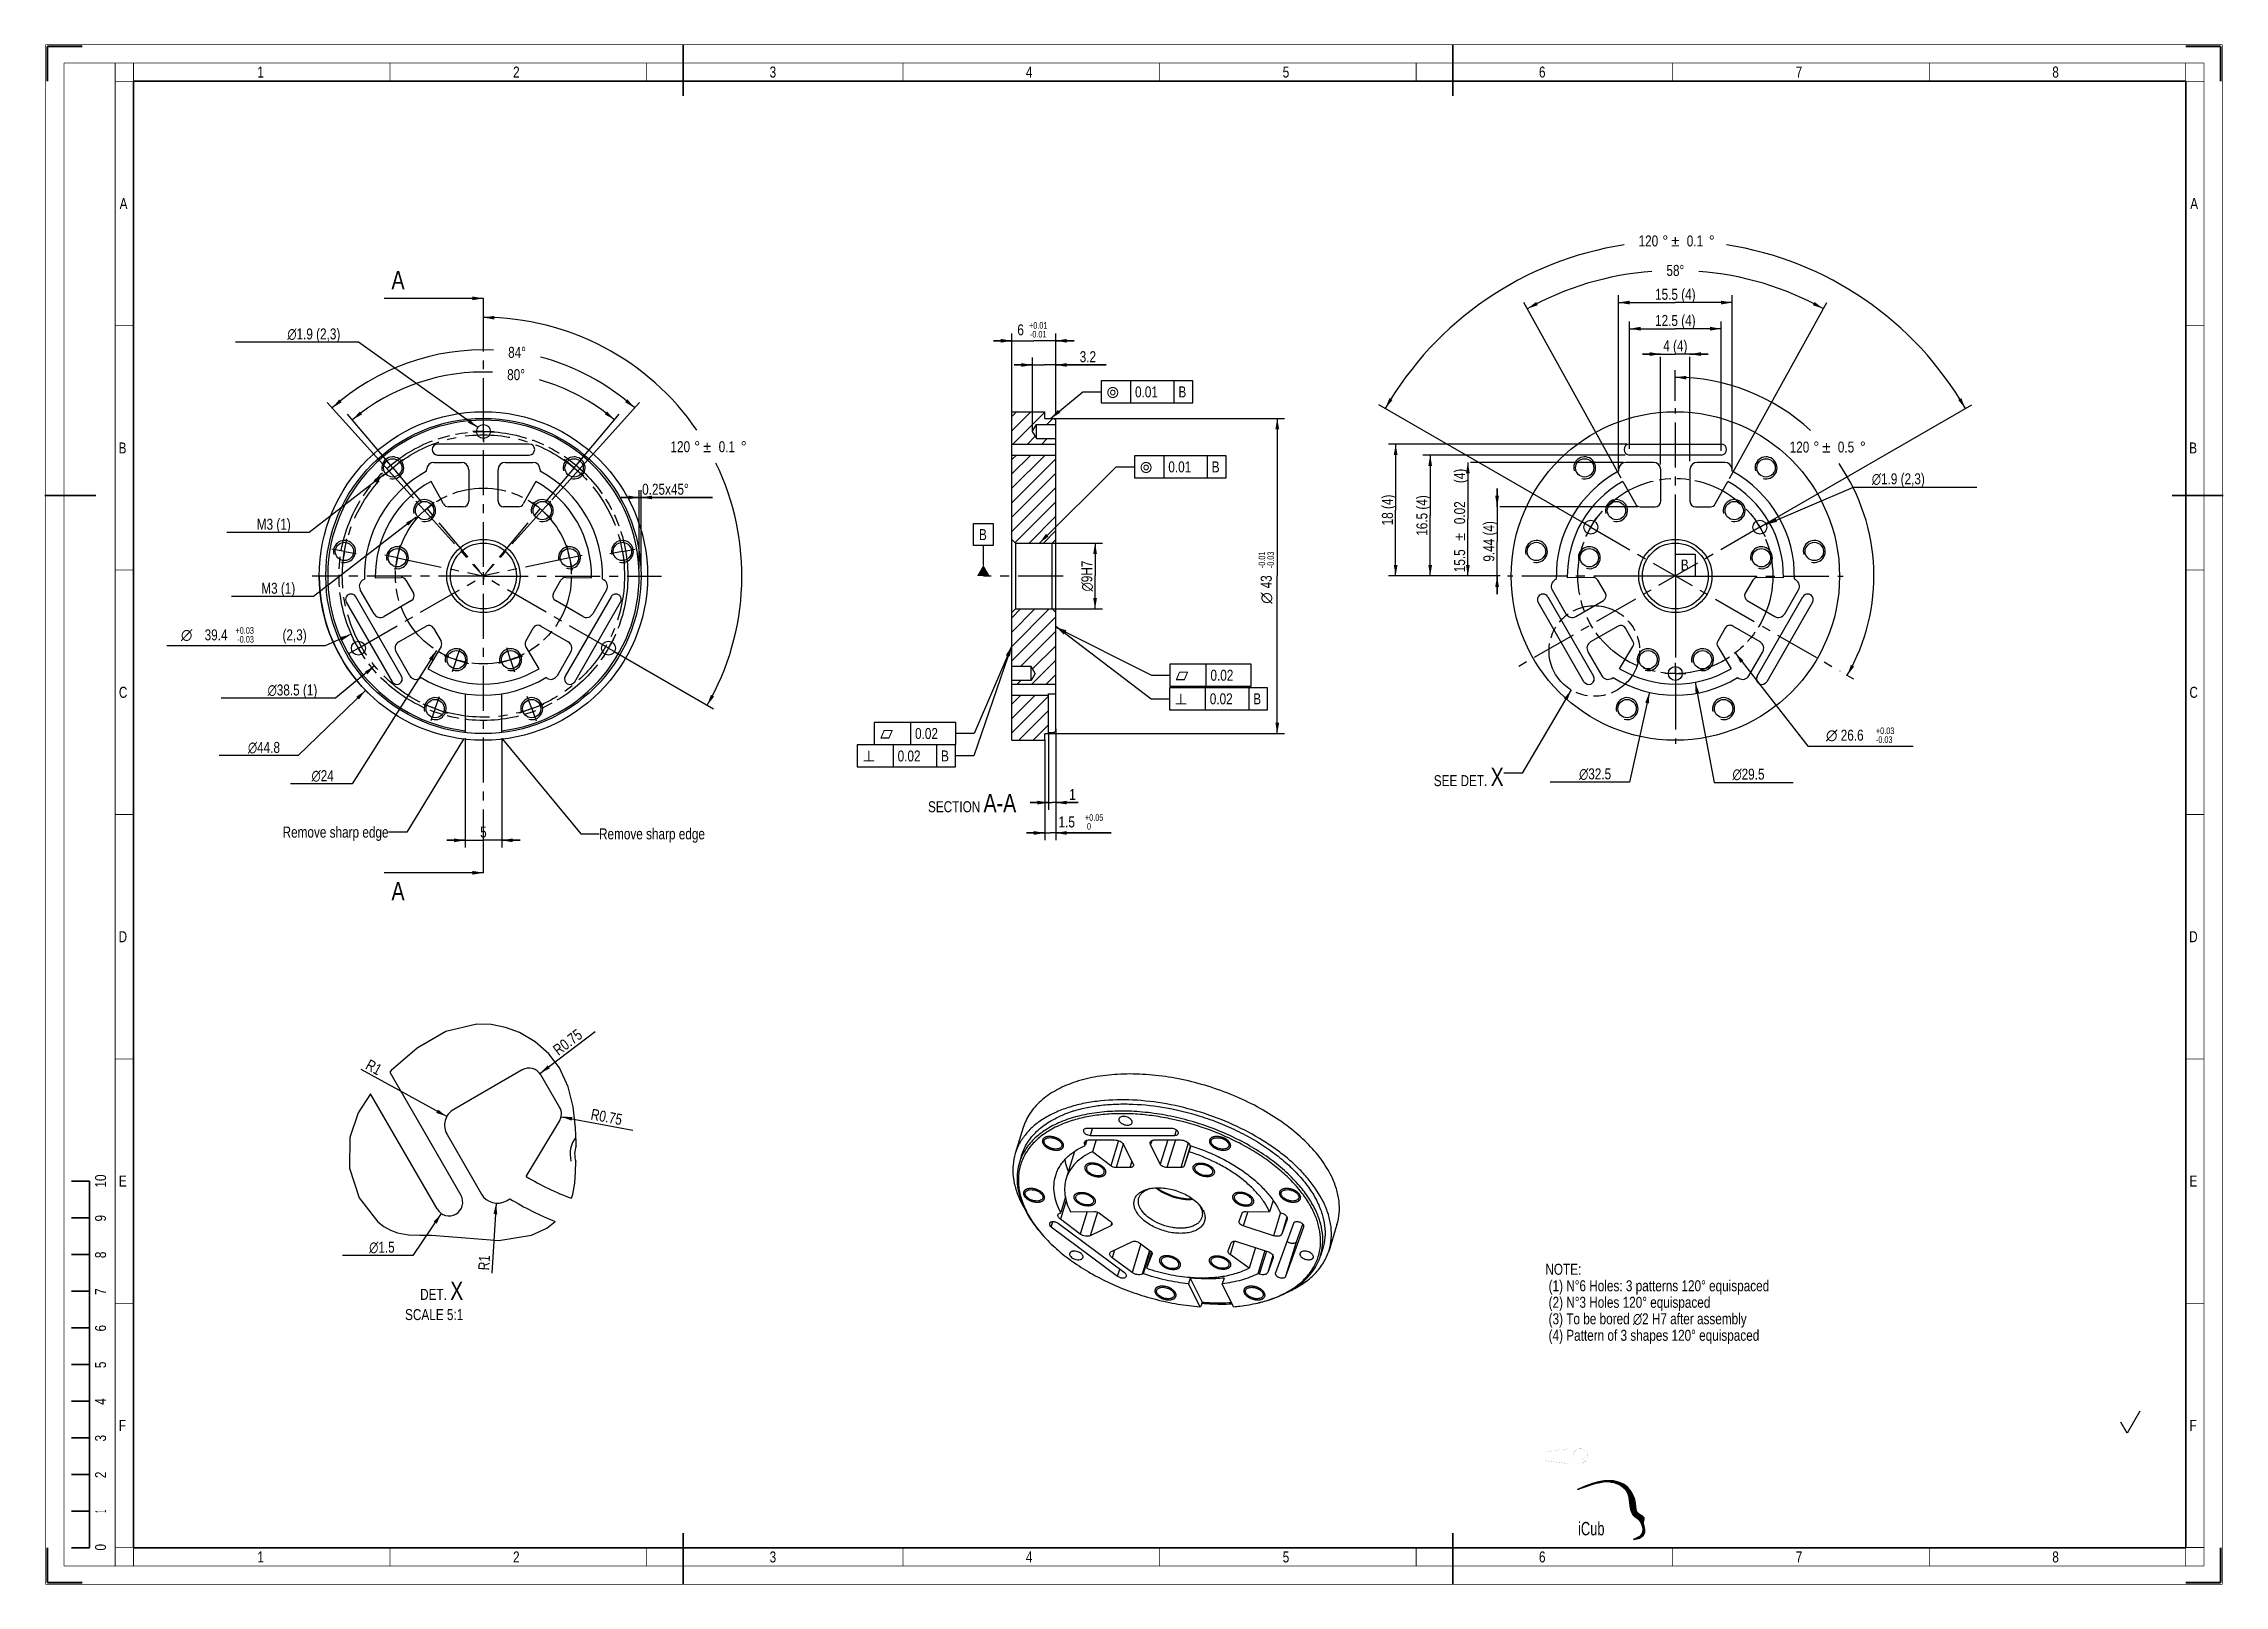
# Model space of a CAD drawing. Header units: millimetres. Extents: x -1 to 595, y 0 to 420.
import ezdxf
from ezdxf.enums import TextEntityAlignment as Align

# ---------------------------------------------------------------- set-up
doc = ezdxf.new("R2010")
doc.units = ezdxf.units.MM
doc.header["$LTSCALE"] = 32.67
doc.linetypes.add('CENTER', pattern=[0.6, 0.375, -0.075, 0.075, -0.075])
doc.linetypes.add('PHANTOM', pattern=[0.8, 0.45, -0.05, 0.1, -0.05, 0.1, -0.05])
doc.layers.get('0').update_dxf_attribs({"linetype": 'CONTINUOUS'})
for name, color, linetype in [('3_ALL_AXES', 7, 'CONTINUOUS'), ('7_ALL_FEATURES', 7, 'CONTINUOUS'), ('AXIS', 7, 'CONTINUOUS'), ('DEFAULT_1', 7, 'CENTER'), ('DEFAULT_3', 7, 'PHANTOM'), ('GEOM_TOL_DATUMS', 7, 'CONTINUOUS'), ('NOTE', 7, 'CONTINUOUS')]:
    doc.layers.add(name, color=color, linetype=linetype)
doc.styles.get("Standard").update_dxf_attribs({"font": 'txt', "width": 0.8})
doc.styles.add('TEXTSTYLE_1', font='gdt', dxfattribs={"width": 0.8})
doc.styles.add('TEXTSTYLE_2', font='txt', dxfattribs={"width": 0.333333})
doc.styles.add('TEXTSTYLE_3', font='txt', dxfattribs={"width": 0.8})
doc.styles.add('TEXTSTYLE_9', font='txt', dxfattribs={"width": 0.8})
doc.dimstyles.new('DIMSTYLE_1', dxfattribs={"dimtxt": 3, "dimasz": 3, "dimexe": 2, "dimexo": 2, "dimtad": 1, "dimdec": 3, "dimlfac": 0.5, "dimdsep": 46, "dimtxsty": 'STANDARD', "dimblk": '_FILLED', "dimblk1": '_FILLED', "dimblk2": '_FILLED', "dimcen": 0.09, "dimadec": 0, "dimazin": 0, "dimtp": 0.3, "dimtm": 0.3, "dimtfac": 1, "dimtdec": 3, "dimtmove": 0, "dimatfit": 2, "dimldrblk": '_FILLED', "dimfxl": 1, "dimtolj": 1, "dimarcsym": 0})
doc.dimstyles.new('DIMSTYLE_10', dxfattribs={"dimtxt": 3, "dimasz": 3, "dimexe": 2, "dimexo": 2, "dimtad": 1, "dimdec": 3, "dimlfac": 0.2, "dimdsep": 46, "dimtxsty": 'STANDARD', "dimblk": '_FILLED', "dimblk1": '_FILLED', "dimblk2": '_FILLED', "dimcen": 0.09, "dimadec": 0, "dimazin": 0, "dimtp": 0.1, "dimtm": 0.1, "dimtfac": 1, "dimtdec": 3, "dimtmove": 0, "dimatfit": 2, "dimldrblk": '_FILLED', "dimfxl": 1, "dimtolj": 1, "dimarcsym": 0})
doc.dimstyles.new('DIMSTYLE_11', dxfattribs={"dimtxt": 3, "dimasz": 3, "dimexe": 2, "dimexo": 2, "dimtad": 1, "dimdec": 3, "dimlfac": 0.5, "dimdsep": 46, "dimtxsty": 'STANDARD', "dimblk": '_FILLED', "dimblk1": '_FILLED', "dimblk2": '_FILLED', "dimcen": 0.09, "dimadec": 0, "dimazin": 0, "dimtp": 0.2, "dimtm": 0.2, "dimtfac": 1, "dimtdec": 3, "dimtmove": 0, "dimatfit": 2, "dimldrblk": '_FILLED', "dimfxl": 1, "dimtolj": 1, "dimarcsym": 0})
doc.dimstyles.new('DIMSTYLE_12', dxfattribs={"dimtxt": 3, "dimasz": 3, "dimexe": 2, "dimexo": 2, "dimgap": 0.75, "dimtad": 1, "dimdec": 3, "dimlfac": 0.5, "dimdsep": 46, "dimtxsty": 'STANDARD', "dimblk": '_FILLED', "dimblk1": '_FILLED', "dimblk2": '_FILLED', "dimcen": 0.09, "dimadec": 0, "dimazin": 0, "dimtol": 1, "dimtp": 0.05, "dimtfac": 0.6, "dimtdec": 3, "dimtofl": 0, "dimtmove": 0, "dimatfit": 3, "dimldrblk": '_FILLED', "dimfxl": 1, "dimtolj": 1, "dimarcsym": 0})
doc.dimstyles.new('DIMSTYLE_13', dxfattribs={"dimtxt": 3, "dimasz": 3, "dimexe": 2, "dimexo": 2, "dimgap": 1.5, "dimtad": 0, "dimtih": 1, "dimtoh": 1, "dimlfac": 0.5, "dimdsep": 46, "dimtxsty": 'STANDARD', "dimblk": '_FILLED', "dimblk1": '_FILLED', "dimblk2": '_FILLED', "dimcen": 0.09, "dimadec": 0, "dimazin": 0, "dimtol": 1, "dimtp": 0.1, "dimtm": 0.1, "dimtfac": 1, "dimtofl": 0, "dimtmove": 0, "dimatfit": 3, "dimldrblk": '_FILLED', "dimfxl": 1, "dimtolj": 1, "dimarcsym": 0})
doc.dimstyles.new('DIMSTYLE_14', dxfattribs={"dimtxt": 3, "dimasz": 3, "dimexe": 2, "dimexo": 2, "dimgap": 1.5, "dimtad": 0, "dimtih": 1, "dimtoh": 1, "dimlfac": 0.5, "dimdsep": 46, "dimtxsty": 'STANDARD', "dimblk": '_FILLED', "dimblk1": '_FILLED', "dimblk2": '_FILLED', "dimcen": 0.09, "dimadec": 0, "dimazin": 0, "dimtol": 1, "dimtp": 0.5, "dimtm": 0.5, "dimtfac": 1, "dimtofl": 0, "dimtmove": 0, "dimatfit": 3, "dimldrblk": '_FILLED', "dimfxl": 1, "dimtolj": 1, "dimarcsym": 0})
doc.dimstyles.new('DIMSTYLE_15', dxfattribs={"dimtxt": 3, "dimasz": 3, "dimexe": 2, "dimexo": 2, "dimtad": 1, "dimdec": 3, "dimlfac": 0.5, "dimdsep": 46, "dimtxsty": 'STANDARD', "dimblk": '_FILLED', "dimblk1": '_FILLED', "dimblk2": '_FILLED', "dimcen": 0.09, "dimadec": 0, "dimazin": 0, "dimtol": 1, "dimtp": 0.03, "dimtm": 0.03, "dimtfac": 0.6, "dimtdec": 3, "dimtmove": 0, "dimatfit": 2, "dimldrblk": '_FILLED', "dimfxl": 1, "dimtolj": 1, "dimarcsym": 0})
doc.dimstyles.new('DIMSTYLE_16', dxfattribs={"dimtxt": 3, "dimasz": 3, "dimexe": 2, "dimexo": 2, "dimgap": 0.75, "dimtad": 1, "dimlfac": 0.5, "dimdsep": 46, "dimtxsty": 'STANDARD', "dimblk": '_FILLED', "dimblk1": '_FILLED', "dimblk2": '_FILLED', "dimcen": 0.09, "dimadec": 0, "dimazin": 0, "dimtol": 1, "dimtp": 0.01, "dimtm": 0.01, "dimtfac": 0.6, "dimtofl": 0, "dimtmove": 0, "dimatfit": 3, "dimldrblk": '_FILLED', "dimfxl": 1, "dimtolj": 1, "dimarcsym": 0})
doc.dimstyles.new('DIMSTYLE_2', dxfattribs={"dimtxt": 3, "dimasz": 3, "dimexe": 2, "dimexo": 2, "dimgap": 0.75, "dimtad": 1, "dimdec": 3, "dimlfac": 0.5, "dimdsep": 46, "dimtxsty": 'STANDARD', "dimblk": '_FILLED', "dimblk1": '_FILLED', "dimblk2": '_FILLED', "dimcen": 0.09, "dimadec": 0, "dimazin": 0, "dimtp": 0.2, "dimtm": 0.2, "dimtfac": 1, "dimtdec": 3, "dimtofl": 0, "dimtmove": 0, "dimatfit": 3, "dimldrblk": '_FILLED', "dimfxl": 1, "dimtolj": 1, "dimarcsym": 0})
doc.dimstyles.new('DIMSTYLE_3', dxfattribs={"dimtxt": 3, "dimasz": 3, "dimexe": 2, "dimexo": 2, "dimtad": 1, "dimdec": 3, "dimlfac": 0.5, "dimdsep": 46, "dimtxsty": 'STANDARD', "dimblk": '_FILLED', "dimblk1": '_FILLED', "dimblk2": '_FILLED', "dimcen": 0.09, "dimadec": 0, "dimazin": 0, "dimtp": 0.1, "dimtm": 0.1, "dimtfac": 1, "dimtdec": 3, "dimtmove": 0, "dimatfit": 2, "dimldrblk": '_FILLED', "dimfxl": 1, "dimtolj": 1, "dimarcsym": 0})
doc.dimstyles.new('DIMSTYLE_4', dxfattribs={"dimtxt": 3, "dimasz": 3, "dimexe": 2, "dimexo": 2, "dimgap": 0.75, "dimtad": 1, "dimdec": 3, "dimlfac": 0.5, "dimdsep": 46, "dimtxsty": 'STANDARD', "dimblk": '_FILLED', "dimblk1": '_FILLED', "dimblk2": '_FILLED', "dimcen": 0.09, "dimadec": 0, "dimazin": 0, "dimtp": 0.1, "dimtm": 0.1, "dimtfac": 1, "dimtdec": 3, "dimtofl": 0, "dimtmove": 0, "dimatfit": 3, "dimldrblk": '_FILLED', "dimfxl": 1, "dimtolj": 1, "dimarcsym": 0})
doc.dimstyles.new('DIMSTYLE_5', dxfattribs={"dimtxt": 3, "dimasz": 3, "dimexe": 2, "dimexo": 2, "dimgap": 0.75, "dimtad": 1, "dimlfac": 0.5, "dimdsep": 46, "dimtxsty": 'STANDARD', "dimblk": '_FILLED', "dimblk1": '_FILLED', "dimblk2": '_FILLED', "dimcen": 0.09, "dimadec": 0, "dimazin": 0, "dimtp": 0.2, "dimtm": 0.2, "dimtfac": 1, "dimtofl": 0, "dimtmove": 0, "dimatfit": 3, "dimldrblk": '_FILLED', "dimfxl": 1, "dimtolj": 1, "dimarcsym": 0})
doc.dimstyles.new('DIMSTYLE_6', dxfattribs={"dimtxt": 3, "dimasz": 3, "dimexe": 2, "dimexo": 2, "dimgap": 0.75, "dimtad": 1, "dimlfac": 0.5, "dimdsep": 46, "dimtxsty": 'STANDARD', "dimblk": '_FILLED', "dimblk1": '_FILLED', "dimblk2": '_FILLED', "dimcen": 0.09, "dimadec": 0, "dimazin": 0, "dimtol": 1, "dimtp": 0.02, "dimtm": 0.02, "dimtfac": 1, "dimtofl": 0, "dimtmove": 0, "dimatfit": 3, "dimldrblk": '_FILLED', "dimfxl": 1, "dimtolj": 1, "dimarcsym": 0})
doc.dimstyles.new('DIMSTYLE_7', dxfattribs={"dimtxt": 3, "dimasz": 3, "dimexe": 2, "dimexo": 2, "dimgap": 1.5, "dimtad": 0, "dimtih": 1, "dimtoh": 1, "dimlfac": 0.5, "dimdsep": 46, "dimtxsty": 'STANDARD', "dimblk": '_FILLED', "dimblk1": '_FILLED', "dimblk2": '_FILLED', "dimcen": 0.09, "dimadec": 0, "dimazin": 0, "dimtp": 0.5, "dimtm": 0.5, "dimtfac": 1, "dimtofl": 0, "dimtmove": 0, "dimatfit": 3, "dimldrblk": '_FILLED', "dimfxl": 1, "dimtolj": 1, "dimarcsym": 0})
doc.dimstyles.new('DIMSTYLE_8', dxfattribs={"dimtxt": 3, "dimasz": 3, "dimexe": 2, "dimexo": 2, "dimgap": 0.75, "dimtad": 1, "dimdec": 3, "dimlfac": 0.5, "dimdsep": 46, "dimtxsty": 'STANDARD', "dimblk": '_FILLED', "dimblk1": '_FILLED', "dimblk2": '_FILLED', "dimcen": 0.09, "dimadec": 0, "dimazin": 0, "dimtol": 1, "dimtp": -0.01, "dimtm": 0.03, "dimtfac": 0.6, "dimtdec": 3, "dimtofl": 0, "dimtmove": 0, "dimatfit": 3, "dimldrblk": '_FILLED', "dimfxl": 1, "dimtolj": 1, "dimarcsym": 0})
doc.dimstyles.new('DIMSTYLE_9', dxfattribs={"dimtxt": 3, "dimasz": 3, "dimexe": 2, "dimexo": 2, "dimtad": 1, "dimdec": 3, "dimlfac": 0.2, "dimdsep": 46, "dimtxsty": 'STANDARD', "dimblk": '_FILLED', "dimblk1": '_FILLED', "dimblk2": '_FILLED', "dimcen": 0.09, "dimadec": 0, "dimazin": 0, "dimtp": 0.1, "dimtm": 0.1, "dimtfac": 1, "dimtdec": 3, "dimtofl": 0, "dimtmove": 0, "dimatfit": 3, "dimldrblk": '_FILLED', "dimfxl": 1, "dimtolj": 1, "dimarcsym": 0})
doc.dimstyles.get("Standard").update_dxf_attribs({"dimtxt": 3, "dimasz": 3, "dimexe": 2, "dimexo": 2, "dimtad": 1, "dimdsep": 46, "dimtxsty": 'STANDARD', "dimblk": '_FILLED', "dimblk1": '_FILLED', "dimblk2": '_FILLED', "dimcen": 0.09, "dimadec": 0, "dimazin": 0, "dimtol": 1, "dimtp": 0.01, "dimtm": 0.01, "dimtfac": 1, "dimtofl": 0, "dimtmove": 0, "dimatfit": 3, "dimldrblk": '_FILLED', "dimfxl": 1, "dimtolj": 1, "dimarcsym": 0})

msp = doc.modelspace()

# ---------------------------------------------------------------- texts
at = {"color": 2, "linetype": 'CONTINUOUS', "style": 'TEXTSTYLE_1'}
for s, p in [('r', (289.5261, 323.7694)), ('r', (298.6188, 303.3164)), ('c', (308.235, 246.4819)), ('c', (227.6282, 230.5899))]:
    msp.add_text(s, height=3, dxfattribs=at).set_placement(p)
at = {"color": 2, "linetype": 'CONTINUOUS', "width": 0.8}
for s, p in [('0.01', (297.2761, 323.7694)), ('B', (309.1261, 323.7694)), ('0.01', (306.3688, 303.3164)), ('B', (318.2188, 303.3164)), ('0.02', (317.86, 246.4819)), ('0.02', (237.2532, 230.5899))]:
    msp.add_text(s, height=3, dxfattribs=at).set_placement(p)
at = {"color": 7, "linetype": 'CONTINUOUS', "attachment_point": 1, "line_spacing_factor": 0.9}
for s, insert, char_height, width in [('1', (57.7857, 414), 3, 2.4), ('2', (127.5714, 414), 3, 2.4), ('3', (197.5714, 414), 3, 2.4), ('4', (267.5, 414), 3, 2.4), ('5', (337.5714, 414), 3, 2.4), ('6', (407.5, 414), 3, 2.4), ('7', (477.5714, 414), 3, 2.4), ('8', (547.5714, 414), 3, 2.4), ('A', (20.2143, 378.125), 3, 2.4), ('A', (585.2143, 378.125), 3, 2.4), ('A', (94.3947, 358.2772), 5, 4), ('B', (19.9286, 311.475), 3, 2.4), ('B', (584.9286, 311.475), 3, 2.4), ('C', (20, 244.825), 3, 2.4), ('C', (585, 244.825), 3, 2.4), ('A', (94.3947, 191.6051), 5, 4), ('D', (19.9286, 178.175), 3, 2.4), ('D', (584.9286, 178.175), 3, 2.4), ('E', (20, 111.525), 3, 2.4), ('E', (585, 111.525), 3, 2.4), ('F', (20, 44.875), 3, 2.4), ('F', (585, 44.875), 3, 2.4), ('1', (57.7857, 9), 3, 2.4), ('2', (127.5714, 9), 3, 2.4), ('3', (197.5714, 9), 3, 2.4), ('4', (267.5, 9), 3, 2.4), ('5', (337.5714, 9), 3, 2.4), ('6', (407.5, 9), 3, 2.4), ('7', (477.5714, 9), 3, 2.4), ('8', (547.5714, 9), 3, 2.4)]:
    msp.add_mtext(s, dxfattribs=dict(at, insert=insert, char_height=char_height, width=width))
at = {"color": 2, "linetype": 'CONTINUOUS', "char_height": 3, "width": 2.4, "attachment_point": 1, "line_spacing_factor": 0.9}
for insert in [(254.6999, 287.8366), (446.2143, 279.5497)]:
    msp.add_mtext('B', dxfattribs=dict(at, insert=insert))
at = {"color": 2, "linetype": 'CONTINUOUS', "char_height": 3, "line_spacing_factor": 0.9, "style": 'TEXTSTYLE_9'}
for s, insert, width, attachment_point in [('SEE DET. \\H5.0;X', (397.8795, 222.7283), 34.425, 3), ('SECTION \\H5.0;A-A', (264.8642, 215.6153), 40.4, 3), ('NOTE: \\P (1) N°6 Holes: 3 patterns 120° equispaced\\P (2) N°3 Holes 120° equispaced \\P (3) To be bored \\Fgdt;{\\Fgdt;n}\\Ftxt;2 H7 after assembly\\P (4) Pattern of 3 shapes 120° equispaced', (409.2465, 87.459), 118.725, 1), ('DET. \\H5.0;X\\P\\H3.0;SCALE 5:1', (113.9737, 82.607), 26.475, 3)]:
    msp.add_mtext(s, dxfattribs=dict(at, insert=insert, width=width, attachment_point=attachment_point))
at = {"color": 7, "linetype": 'CONTINUOUS', "char_height": 3, "attachment_point": 1, "rotation": 90, "line_spacing_factor": 0.9}
for s, insert, width in [('10', (13.5, 108.25), 4.8), ('9', (13.5, 99), 2.4), ('8', (13.5, 89), 2.4), ('7', (13.5, 79), 2.4), ('6', (13.5, 69), 2.4), ('5', (13.5, 59), 2.4), ('4', (13.5, 49), 2.4), ('3', (13.5, 39), 2.4), ('2', (13.5, 29), 2.4), ('0', (13.5, 9.25), 2.4)]:
    msp.add_mtext(s, dxfattribs=dict(at, insert=insert, width=width))
at = {"color": 7, "linetype": 'CONTINUOUS', "insert": (13.5, 19.5), "char_height": 3, "width": 1, "attachment_point": 1, "rotation": 90, "line_spacing_factor": 0.9, "style": 'TEXTSTYLE_2'}
msp.add_mtext('1', dxfattribs=at)
at = {"layer": 'GEOM_TOL_DATUMS', "color": 2, "linetype": 'CONTINUOUS', "style": 'TEXTSTYLE_1'}
for p in [(308.1794, 240.0475), (223.0053, 224.4594)]:
    msp.add_text('b', height=3, dxfattribs=at).set_placement(p)
at = {"layer": 'GEOM_TOL_DATUMS', "color": 2, "linetype": 'CONTINUOUS', "width": 0.8}
for s, p in [('0.02', (317.6794, 240.0475)), ('B', (329.5294, 240.0475)), ('0.02', (232.5053, 224.4594)), ('B', (244.3553, 224.4594))]:
    msp.add_text(s, height=3, dxfattribs=at).set_placement(p)
at = {"layer": 'NOTE', "color": 2, "linetype": 'CONTINUOUS', "char_height": 3, "width": 40.8, "line_spacing_factor": 0.9}
for insert, attachment_point in [((93.5803, 206.6932), 3), ((151.0253, 206.2162), 1)]:
    msp.add_mtext('Remove sharp edge', dxfattribs=dict(at, insert=insert, attachment_point=attachment_point))

# ---------------------------------------------------------------- blocks, each defined once
blk = doc.blocks.new('HEAD_LOGO_BL0', base_point=(427.21, 20.3))
at = {"color": 2, "linetype": 'CONTINUOUS'}
for p, q in [((418.06, 25.91), (418.06, 25.91)), ((418.2, 25.96), (418.22, 25.98)), ((418.34, 26.02), (418.38, 26.06)), ((418.48, 26.07), (418.54, 26.13)), ((418.62, 26.13), (418.7, 26.2)), ((418.76, 26.18), (418.86, 26.27)), ((418.9, 26.23), (419.02, 26.35)), ((419.04, 26.28), (419.17, 26.42)), ((419.17, 26.33), (419.32, 26.48)), ((419.31, 26.38), (419.47, 26.54)), ((419.45, 26.43), (419.62, 26.6)), ((419.58, 26.48), (419.76, 26.66)), ((419.72, 26.53), (419.91, 26.73)), ((419.85, 26.58), (420.06, 26.79)), ((419.98, 26.62), (420.21, 26.85)), ((420.12, 26.67), (420.35, 26.9)), ((420.25, 26.72), (420.49, 26.96)), ((420.38, 26.76), (420.62, 27.01)), ((420.51, 26.81), (420.76, 27.06)), ((420.64, 26.85), (420.9, 27.11)), ((420.77, 26.89), (421.03, 27.16)), ((420.9, 26.94), (421.17, 27.21)), ((421.03, 26.98), (421.31, 27.26)), ((421.15, 27.02), (421.44, 27.3)), ((421.28, 27.06), (421.56, 27.34)), ((421.41, 27.1), (421.69, 27.38)), ((421.53, 27.14), (421.82, 27.43)), ((421.66, 27.18), (421.95, 27.47)), ((421.78, 27.22), (422.07, 27.51)), ((421.9, 27.25), (422.2, 27.55)), ((422.03, 27.29), (422.33, 27.59)), ((422.15, 27.33), (422.44, 27.62)), ((422.28, 27.37), (422.56, 27.65)), ((422.4, 27.4), (422.68, 27.69)), ((422.51, 27.43), (422.8, 27.72)), ((422.63, 27.46), (422.92, 27.75)), ((422.75, 27.5), (423.04, 27.78)), ((422.87, 27.53), (423.16, 27.82)), ((422.99, 27.56), (423.27, 27.85)), ((423.11, 27.59), (423.39, 27.87)), ((423.23, 27.63), (423.5, 27.9)), ((423.34, 27.66), (423.61, 27.92)), ((423.45, 27.68), (423.72, 27.95)), ((423.57, 27.71), (423.83, 27.97)), ((423.68, 27.74), (423.94, 28)), ((423.79, 27.76), (424.05, 28.02)), ((423.91, 27.79), (424.16, 28.04)), ((424.02, 27.81), (424.26, 28.06)), ((424.12, 27.84), (424.36, 28.08)), ((424.23, 27.86), (424.47, 28.09)), ((424.34, 27.88), (424.57, 28.11)), ((424.45, 27.9), (424.67, 28.13)), ((424.56, 27.92), (424.78, 28.14)), ((424.66, 27.94), (424.88, 28.16)), ((424.76, 27.96), (424.98, 28.18)), ((424.86, 27.97), (425.09, 28.19)), ((424.97, 27.99), (425.18, 28.2)), ((425.07, 28.01), (425.28, 28.21)), ((425.17, 28.02), (425.37, 28.22)), ((425.27, 28.03), (425.47, 28.23)), ((425.36, 28.04), (425.56, 28.24)), ((425.46, 28.05), (425.66, 28.25)), ((425.55, 28.06), (425.75, 28.26)), ((425.65, 28.07), (425.85, 28.27)), ((425.74, 28.07), (425.94, 28.28)), ((425.83, 28.08), (426.04, 28.28)), ((425.92, 28.08), (426.12, 28.28)), ((426.01, 28.08), (426.21, 28.28)), ((426.09, 28.08), (426.3, 28.29)), ((426.18, 28.08), (426.39, 28.29)), ((426.26, 28.08), (426.48, 28.29)), ((426.34, 28.07), (426.56, 28.29)), ((426.42, 28.06), (426.65, 28.29)), ((426.5, 28.06), (426.74, 28.3)), ((426.58, 28.05), (426.83, 28.3)), ((426.65, 28.03), (426.91, 28.29)), ((426.73, 28.02), (426.99, 28.29)), ((426.8, 28.01), (427.07, 28.28)), ((426.88, 28), (427.16, 28.28)), ((426.95, 27.99), (427.24, 28.28)), ((427.02, 27.98), (427.32, 28.27)), ((427.1, 27.96), (427.4, 28.27)), ((427.17, 27.95), (427.48, 28.26)), ((427.24, 27.94), (427.56, 28.26)), ((427.32, 27.92), (427.64, 28.25)), ((427.39, 27.91), (427.72, 28.24)), ((427.46, 27.9), (427.79, 28.23)), ((427.53, 27.88), (427.87, 28.22)), ((427.6, 27.86), (427.94, 28.21)), ((427.67, 27.85), (428.02, 28.2)), ((427.74, 27.83), (428.1, 28.19)), ((427.81, 27.82), (428.17, 28.18)), ((427.88, 27.8), (428.25, 28.17)), ((427.95, 27.78), (428.32, 28.15)), ((428.02, 27.76), (428.39, 28.14)), ((428.09, 27.74), (428.46, 28.12)), ((428.15, 27.73), (428.53, 28.1)), ((428.22, 27.71), (428.6, 28.09)), ((428.29, 27.69), (428.67, 28.07)), ((428.35, 27.67), (428.74, 28.05)), ((428.42, 27.65), (428.81, 28.04)), ((428.49, 27.63), (428.88, 28.02)), ((428.55, 27.6), (428.95, 28)), ((428.61, 27.58), (429.02, 27.99)), ((428.68, 27.56), (429.09, 27.97)), ((428.74, 27.54), (429.15, 27.95)), ((428.8, 27.51), (429.21, 27.93)), ((428.87, 27.49), (429.28, 27.9)), ((428.93, 27.47), (429.34, 27.88)), ((428.99, 27.44), (429.41, 27.86)), ((429.05, 27.42), (429.47, 27.83)), ((429.11, 27.39), (429.53, 27.81)), ((429.17, 27.36), (429.6, 27.79)), ((429.23, 27.34), (429.66, 27.77)), ((429.29, 27.31), (429.72, 27.74)), ((429.35, 27.28), (429.79, 27.72)), ((429.41, 27.26), (429.84, 27.69)), ((429.46, 27.23), (429.9, 27.67)), ((429.52, 27.2), (429.96, 27.64)), ((429.58, 27.17), (430.02, 27.61)), ((429.63, 27.14), (430.08, 27.58)), ((429.69, 27.11), (430.13, 27.55)), ((429.75, 27.08), (430.19, 27.52)), ((429.8, 27.04), (430.25, 27.5)), ((429.85, 27.01), (430.31, 27.47)), ((429.9, 26.98), (430.37, 27.44)), ((429.96, 26.94), (430.42, 27.41)), ((430.01, 26.91), (430.48, 27.38)), ((430.06, 26.88), (430.53, 27.34)), ((430.11, 26.84), (430.58, 27.31)), ((430.16, 26.81), (430.64, 27.28)), ((430.21, 26.77), (430.69, 27.24)), ((430.26, 26.73), (430.74, 27.21)), ((430.31, 26.7), (430.79, 27.18)), ((430.36, 26.66), (430.85, 27.14)), ((430.41, 26.62), (430.9, 27.11)), ((430.46, 26.58), (430.95, 27.08)), ((430.5, 26.54), (431, 27.04)), ((430.55, 26.5), (431.05, 27)), ((430.59, 26.46), (431.1, 26.96)), ((430.64, 26.42), (431.15, 26.93)), ((430.68, 26.38), (431.19, 26.89)), ((430.73, 26.33), (431.24, 26.85)), ((430.77, 26.29), (431.29, 26.81)), ((430.81, 26.25), (431.34, 26.78)), ((430.86, 26.2), (431.39, 26.74)), ((430.9, 26.16), (431.43, 26.7)), ((430.94, 26.12), (431.48, 26.66)), ((430.98, 26.07), (431.52, 26.61)), ((431.02, 26.02), (431.57, 26.57)), ((431.06, 25.97), (431.61, 26.53)), ((431.1, 25.93), (431.66, 26.49)), ((431.14, 25.88), (431.7, 26.45)), ((431.17, 25.83), (431.75, 26.4)), ((431.21, 25.78), (431.79, 26.36)), ((431.24, 25.73), (431.83, 26.32)), ((431.28, 25.68), (431.87, 26.27)), ((431.31, 25.63), (431.91, 26.23)), ((431.35, 25.58), (431.95, 26.18)), ((431.38, 25.53), (431.99, 26.14)), ((431.42, 25.47), (432.03, 26.09)), ((431.45, 25.42), (432.08, 26.05)), ((431.48, 25.36), (432.12, 26)), ((431.51, 25.31), (432.16, 25.95)), ((431.54, 25.25), (432.19, 25.9)), ((431.57, 25.2), (432.23, 25.86)), ((431.6, 25.14), (432.27, 25.81)), ((431.63, 25.08), (432.31, 25.76)), ((431.66, 25.02), (432.34, 25.71)), ((431.68, 24.96), (432.38, 25.66)), ((431.71, 24.9), (432.42, 25.61)), ((431.74, 24.85), (432.45, 25.56)), ((431.76, 24.79), (432.49, 25.51)), ((431.79, 24.72), (432.52, 25.46)), ((431.81, 24.66), (432.56, 25.41)), ((431.83, 24.59), (432.59, 25.35)), ((431.85, 24.53), (432.63, 25.3)), ((431.87, 24.46), (432.66, 25.25)), ((431.89, 24.39), (432.69, 25.2)), ((431.9, 24.32), (432.72, 25.14)), ((431.92, 24.25), (432.76, 25.09)), ((431.93, 24.18), (432.79, 25.04)), ((431.95, 24.11), (432.82, 24.98)), ((431.96, 24.04), (432.85, 24.93)), ((431.98, 23.96), (432.89, 24.87)), ((431.99, 23.89), (432.92, 24.82)), ((432, 23.81), (432.95, 24.76)), ((432.01, 23.74), (432.98, 24.71)), ((432.02, 23.66), (433.01, 24.65)), ((432.03, 23.59), (433.04, 24.6)), ((432.05, 23.51), (433.08, 24.55)), ((432.05, 23.44), (433.11, 24.49)), ((432.06, 23.36), (433.14, 24.44)), ((432.07, 23.28), (433.17, 24.38)), ((432.08, 23.21), (433.2, 24.33)), ((432.09, 23.13), (433.23, 24.27)), ((432.1, 23.05), (433.26, 24.21)), ((432.11, 22.98), (433.29, 24.16)), ((432.12, 22.9), (433.32, 24.1)), ((432.13, 22.82), (433.34, 24.04)), ((432.14, 22.74), (433.37, 23.98)), ((432.15, 22.67), (433.4, 23.92)), ((432.15, 22.59), (433.42, 23.86)), ((432.16, 22.51), (433.45, 23.8)), ((432.17, 22.43), (433.47, 23.73)), ((432.18, 22.36), (433.49, 23.67)), ((432.19, 22.28), (433.52, 23.61)), ((432.2, 22.2), (433.54, 23.54)), ((432.21, 22.13), (433.56, 23.48)), ((432.22, 22.05), (433.58, 23.41)), ((432.23, 21.97), (433.6, 23.34)), ((432.24, 21.9), (433.62, 23.28)), ((432.25, 21.82), (433.64, 23.21)), ((432.26, 21.74), (433.65, 23.14)), ((432.27, 21.67), (433.67, 23.07)), ((432.28, 21.59), (433.69, 23)), ((432.29, 21.52), (433.7, 22.93)), ((432.3, 21.44), (433.72, 22.86)), ((432.31, 21.37), (433.74, 22.79)), ((432.32, 21.29), (433.75, 22.72)), ((432.33, 21.22), (433.76, 22.65)), ((432.35, 21.14), (433.78, 22.57)), ((432.36, 21.07), (433.79, 22.5)), ((432.37, 21), (433.8, 22.42)), ((432.39, 20.92), (433.81, 22.35)), ((432.4, 20.85), (433.83, 22.28)), ((432.41, 20.78), (433.84, 22.2)), ((432.43, 20.71), (433.85, 22.12)), ((432.44, 20.64), (433.85, 22.05)), ((432.46, 20.57), (433.86, 21.97)), ((432.48, 20.5), (433.87, 21.9)), ((432.49, 20.43), (433.88, 21.82)), ((432.51, 20.36), (433.89, 21.74)), ((432.53, 20.29), (433.9, 21.66)), ((432.55, 20.22), (433.91, 21.59)), ((432.56, 20.15), (433.92, 21.51)), ((432.58, 20.09), (433.93, 21.43)), ((432.61, 20.02), (433.93, 21.35)), ((432.63, 19.96), (433.94, 21.27)), ((432.65, 19.89), (433.95, 21.19)), ((432.67, 19.83), (433.96, 21.12)), ((432.69, 19.77), (433.97, 21.04)), ((432.72, 19.7), (433.97, 20.96)), ((432.74, 19.64), (433.98, 20.88)), ((432.77, 19.58), (433.99, 20.81)), ((432.79, 19.52), (434, 20.73)), ((432.82, 19.46), (434.01, 20.66)), ((432.85, 19.4), (434.02, 20.58)), ((432.88, 19.35), (434.04, 20.51)), ((432.91, 19.29), (434.05, 20.43)), ((432.94, 19.23), (434.06, 20.36)), ((432.97, 19.18), (434.08, 20.29)), ((433, 19.13), (434.09, 20.22)), ((433.04, 19.07), (434.11, 20.15)), ((433.07, 19.02), (434.13, 20.08)), ((433.11, 18.97), (434.15, 20.02)), ((433.15, 18.93), (434.18, 19.96)), ((433.18, 18.88), (434.2, 19.89)), ((433.22, 18.83), (434.23, 19.84)), ((433.26, 18.78), (434.26, 19.78)), ((433.31, 18.74), (434.29, 19.73)), ((433.35, 18.7), (434.33, 19.68)), ((433.4, 18.66), (434.36, 19.63)), ((433.44, 18.62), (434.4, 19.58)), ((433.49, 18.58), (434.44, 19.53)), ((433.54, 18.55), (434.48, 19.48)), ((433.59, 18.51), (434.52, 19.43)), ((433.64, 18.47), (434.56, 19.39)), ((433.7, 18.44), (434.6, 19.34)), ((433.75, 18.41), (434.64, 19.3)), ((433.8, 18.38), (434.68, 19.26)), ((433.86, 18.34), (434.73, 19.22)), ((433.91, 18.31), (434.78, 19.18)), ((433.96, 18.28), (434.82, 19.14)), ((434.02, 18.24), (434.87, 19.1)), ((434.07, 18.21), (434.92, 19.06)), ((434.12, 18.17), (434.97, 19.02)), ((434.17, 18.14), (435.02, 18.99)), ((434.22, 18.1), (435.07, 18.95)), ((434.27, 18.07), (435.12, 18.92)), ((434.32, 18.03), (435.17, 18.88)), ((434.37, 17.99), (435.22, 18.85)), ((434.41, 17.95), (435.28, 18.82)), ((434.46, 17.91), (435.33, 18.78)), ((434.51, 17.87), (435.39, 18.75)), ((434.55, 17.83), (435.44, 18.72)), ((434.6, 17.79), (435.5, 18.69)), ((434.64, 17.75), (435.55, 18.66)), ((434.69, 17.71), (435.61, 18.63)), ((434.73, 17.66), (435.66, 18.6)), ((434.77, 17.62), (435.72, 18.57)), ((434.81, 17.57), (435.77, 18.53)), ((434.85, 17.53), (435.82, 18.5)), ((434.89, 17.48), (435.88, 18.47)), ((434.93, 17.43), (435.93, 18.43)), ((434.96, 17.38), (435.98, 18.39)), ((435, 17.33), (436.02, 18.35)), ((435.04, 17.28), (436.07, 18.31)), ((435.07, 17.23), (436.11, 18.27)), ((435.11, 17.18), (436.14, 18.22)), ((435.14, 17.12), (436.18, 18.17)), ((435.17, 17.07), (436.21, 18.11)), ((435.2, 17.02), (436.22, 18.04)), ((435.23, 16.96), (436.23, 17.96)), ((435.26, 16.9), (436.22, 17.86)), ((433.33, 12.3), (433.37, 12.34)), ((433.43, 12.31), (433.5, 12.39)), ((433.52, 12.32), (433.64, 12.44)), ((433.61, 12.32), (433.79, 12.5)), ((433.71, 12.33), (433.93, 12.56)), ((433.81, 12.34), (434.09, 12.63)), ((433.9, 12.36), (434.25, 12.7)), ((434, 12.37), (434.41, 12.78)), ((434.11, 12.39), (434.59, 12.87)), ((434.21, 12.4), (434.79, 12.98)), ((434.32, 12.42), (435.05, 13.16)), ((434.43, 12.45), (436.39, 14.41)), ((434.54, 12.48), (436.38, 14.31)), ((434.67, 12.52), (436.36, 14.21)), ((434.8, 12.56), (436.33, 14.09)), ((434.93, 12.61), (436.28, 13.96)), ((435.1, 12.69), (436.21, 13.8)), ((435.29, 16.85), (436.2, 17.76)), ((435.3, 12.8), (436.08, 13.58)), ((435.32, 16.79), (436.17, 17.64)), ((435.35, 16.73), (436.13, 17.52)), ((435.38, 16.67), (436.1, 17.39)), ((435.38, 13.49), (436.39, 14.5)), ((435.4, 16.62), (436.07, 17.28)), ((435.43, 16.56), (436.05, 17.17)), ((435.46, 16.5), (436.03, 17.07)), ((435.48, 16.44), (436.02, 16.98)), ((435.51, 16.37), (436.02, 16.89)), ((435.53, 16.31), (436.02, 16.8)), ((435.54, 13.74), (436.4, 14.59)), ((435.56, 16.25), (436.03, 16.72)), ((435.58, 16.19), (436.04, 16.64)), ((435.61, 16.13), (436.05, 16.57)), ((435.62, 13.9), (436.4, 14.67)), ((435.63, 16.06), (436.06, 16.5)), ((435.65, 16), (436.08, 16.43)), ((435.67, 15.94), (436.09, 16.36)), ((435.68, 14.05), (436.39, 14.76)), ((435.69, 15.87), (436.11, 16.29)), ((435.72, 15.81), (436.13, 16.22)), ((435.72, 14.17), (436.38, 14.84)), ((435.73, 15.74), (436.14, 16.15)), ((435.75, 15.67), (436.16, 16.07)), ((435.76, 14.29), (436.38, 14.92)), ((435.77, 15.6), (436.17, 16)), ((435.78, 15.53), (436.19, 15.93)), ((435.78, 14.41), (436.37, 14.99)), ((435.79, 15.45), (436.2, 15.86)), ((435.8, 14.51), (436.36, 15.07)), ((435.81, 15.38), (436.22, 15.79)), ((435.82, 15.3), (436.24, 15.72)), ((435.82, 15.22), (436.25, 15.65)), ((435.82, 14.61), (436.35, 15.14)), ((435.83, 15.14), (436.27, 15.58)), ((435.83, 14.8), (436.32, 15.29)), ((435.83, 14.71), (436.33, 15.22)), ((435.84, 15.06), (436.28, 15.51)), ((435.84, 14.98), (436.29, 15.44)), ((435.84, 14.89), (436.31, 15.36))]:
    blk.add_line(p, q, dxfattribs=at)
at = {"color": 7, "linetype": 'CONTINUOUS'}
for points in [[(433.05, 24.6), (432.47, 25.5), (429.94, 31.59), (418.02, 25.89)], [(418.02, 25.89), (418.02, 25.89), (424.15, 28.37), (426.51, 28.05)], [(426.51, 28.05), (428.3, 27.81), (430.77, 27.22), (431.76, 24.8)], [(431.76, 24.8), (432.36, 23.35), (431.96, 19.46), (433.66, 18.47)], [(434.28, 19.74), (433.74, 20.56), (434.17, 22.83), (433.05, 24.6)], [(433.66, 18.47), (434.72, 17.85), (435.17, 17.34), (435.65, 16.01)], [(436.17, 18.19), (435.87, 18.67), (434.95, 18.73), (434.28, 19.74)], [(436.06, 16.51), (435.87, 17.35), (436.41, 17.8), (436.17, 18.19)], [(433.26, 12.3), (434.69, 12.38), (435.4, 12.67), (436, 13.47)], [(435.12, 13.21), (434.53, 12.73), (433.26, 12.3), (433.26, 12.3)], [(435.65, 16.01), (436.08, 14.83), (435.72, 13.7), (435.12, 13.21)], [(436, 13.47), (436.6, 14.28), (436.43, 14.84), (436.06, 16.51)]]:
    blk.add_open_spline(points, degree=3, dxfattribs=at)
at = {"color": 5, "linetype": 'CONTINUOUS', "style": 'TEXTSTYLE_3', "width": 0.717472}
blk.add_text('iCub', height=3.657, dxfattribs=at).set_placement((418.17, 13.4))
blk = doc.blocks.new('_FILLED')
at = {"color": 0, "linetype": 'BYBLOCK'}
blk.add_solid([(0, 0), (-1, 0.17), (-1, -0.17)], dxfattribs=at)
blk = doc.blocks.new('*D0')
at = {"color": 2, "linetype": 'CONTINUOUS'}
for p, q in [((87.32, 243.85), (68.97, 226.05)), ((66.97, 226.05), (47.37, 226.05)), ((68.97, 226.05), (66.97, 226.05))]:
    blk.add_line(p, q, dxfattribs=at)
at = {"color": 2, "linetype": 'CONTINUOUS', "xscale": 3, "yscale": 3, "zscale": 3, "rotation": 44.1350625323}
blk.add_blockref('_FILLED', (87.32, 243.85), dxfattribs=at)
at = {"color": 2, "linetype": 'CONTINUOUS', "insert": (63.97, 229.8), "char_height": 3, "width": 13.6, "attachment_point": 3, "line_spacing_factor": 0.9, "style": 'TEXTSTYLE_1'}
blk.add_mtext('{\\Fgdt;n}\\Ftxt;44.8', dxfattribs=at)
blk = doc.blocks.new('*D1')
at = {"color": 2, "linetype": 'CONTINUOUS'}
for p, q in [((274.56, 284.05), (288.38, 284.05)), ((286.38, 284.05), (286.38, 275.05)), ((286.38, 266.05), (286.38, 275.05)), ((274.56, 266.05), (288.38, 266.05))]:
    blk.add_line(p, q, dxfattribs=at)
at = {"color": 2, "linetype": 'CONTINUOUS', "xscale": 3, "yscale": 3, "zscale": 3}
for p, rotation in [((286.38, 284.05), 90), ((286.38, 266.05), 270)]:
    blk.add_blockref('_FILLED', p, dxfattribs=dict(at, rotation=rotation))
at = {"color": 2, "linetype": 'CONTINUOUS', "insert": (282.63, 275.05), "char_height": 3, "width": 13.6, "attachment_point": 2, "rotation": 90, "line_spacing_factor": 0.9, "style": 'TEXTSTYLE_1'}
blk.add_mtext('{\\Fgdt;n}\\Ftxt;9H7 ', dxfattribs=at)
blk = doc.blocks.new('*D2')
at = {"color": 2, "linetype": 'CONTINUOUS'}
for p, q in [((92.36, 302.71), (71.9, 286.92)), ((69.9, 286.92), (49.5, 286.92)), ((71.9, 286.92), (69.9, 286.92))]:
    blk.add_line(p, q, dxfattribs=at)
at = {"color": 2, "linetype": 'CONTINUOUS', "xscale": 3, "yscale": 3, "zscale": 3, "rotation": 37.6571773604}
blk.add_blockref('_FILLED', (92.36, 302.71), dxfattribs=at)
at = {"color": 2, "linetype": 'CONTINUOUS', "insert": (66.9, 290.67), "char_height": 3, "width": 14.4, "attachment_point": 3, "line_spacing_factor": 0.9}
blk.add_mtext('M3 (1)', dxfattribs=at)
blk = doc.blocks.new('*D3')
at = {"color": 2, "linetype": 'CONTINUOUS'}
for p, q in [((101.05, 291.05), (73.14, 269.46)), ((71.14, 269.46), (50.74, 269.46)), ((73.14, 269.46), (71.14, 269.46))]:
    blk.add_line(p, q, dxfattribs=at)
at = {"color": 2, "linetype": 'CONTINUOUS', "xscale": 3, "yscale": 3, "zscale": 3, "rotation": 37.7302802736}
blk.add_blockref('_FILLED', (101.05, 291.05), dxfattribs=at)
at = {"color": 2, "linetype": 'CONTINUOUS', "insert": (68.14, 273.21), "char_height": 3, "width": 14.4, "attachment_point": 3, "line_spacing_factor": 0.9}
blk.add_mtext('M3 (1)', dxfattribs=at)
blk = doc.blocks.new('*D4')
at = {"color": 2, "linetype": 'CONTINUOUS'}
for p, q in [((83.43, 338.82), (51.83, 338.82)), ((85.43, 338.82), (83.43, 338.82)), ((117.93, 315.56), (85.43, 338.82))]:
    blk.add_line(p, q, dxfattribs=at)
at = {"color": 2, "linetype": 'CONTINUOUS', "xscale": 3, "yscale": 3, "zscale": 3, "rotation": 324.4068265052}
blk.add_blockref('_FILLED', (117.93, 315.56), dxfattribs=at)
at = {"color": 2, "linetype": 'CONTINUOUS', "insert": (80.43, 342.57), "char_height": 3, "width": 25.6, "attachment_point": 3, "line_spacing_factor": 0.9, "style": 'TEXTSTYLE_1'}
blk.add_mtext('{\\Fgdt;n}\\Ftxt;1.9 (2,3)', dxfattribs=at)
blk = doc.blocks.new('*D5')
at = {"color": 2, "linetype": 'CONTINUOUS'}
for p, q in [((269.26, 314.67), (269.26, 334.61)), ((275.66, 319.55), (275.66, 334.61)), ((269.26, 332.61), (264.26, 332.61)), ((264.26, 332.61), (272.46, 332.61)), ((289.39, 332.61), (272.46, 332.61)), ((275.66, 332.61), (289.39, 332.61))]:
    blk.add_line(p, q, dxfattribs=at)
at = {"color": 2, "linetype": 'CONTINUOUS', "xscale": 3, "yscale": 3, "zscale": 3}
blk.add_blockref('_FILLED', (269.26, 332.61), dxfattribs=at)
at = {"color": 2, "linetype": 'CONTINUOUS', "xscale": 3, "yscale": 3, "zscale": 3, "rotation": 180}
blk.add_blockref('_FILLED', (275.66, 332.61), dxfattribs=at)
at = {"color": 2, "linetype": 'CONTINUOUS', "insert": (282.19, 336.36), "char_height": 3, "width": 7.2, "attachment_point": 1, "line_spacing_factor": 0.9}
blk.add_mtext('3.2', dxfattribs=at)
blk = doc.blocks.new('*D6')
at = {"color": 2, "linetype": 'CONTINUOUS'}
for p, q in [((440.71, 335.58), (435.71, 335.58)), ((435.71, 335.58), (444.71, 335.58)), ((440.71, 305.5), (440.71, 334.83)), ((453.71, 335.58), (444.71, 335.58)), ((448.71, 335.58), (453.71, 335.58)), ((448.71, 306.35), (448.71, 334.83))]:
    blk.add_line(p, q, dxfattribs=at)
at = {"color": 2, "linetype": 'CONTINUOUS', "xscale": 3, "yscale": 3, "zscale": 3}
blk.add_blockref('_FILLED', (440.71, 335.58), dxfattribs=at)
at = {"color": 2, "linetype": 'CONTINUOUS', "xscale": 3, "yscale": 3, "zscale": 3, "rotation": 180}
blk.add_blockref('_FILLED', (448.71, 335.58), dxfattribs=at)
at = {"color": 2, "linetype": 'CONTINUOUS', "insert": (444.71, 339.33), "char_height": 3, "width": 12, "attachment_point": 2, "line_spacing_factor": 0.9}
blk.add_mtext('4 (4)', dxfattribs=at)
blk = doc.blocks.new('*D7')
at = {"color": 2, "linetype": 'CONTINUOUS'}
for p, q in [((432.21, 309.77), (432.21, 344.49)), ((432.21, 342.49), (444.71, 342.49)), ((457.21, 342.49), (444.71, 342.49)), ((457.21, 309.17), (457.21, 344.49))]:
    blk.add_line(p, q, dxfattribs=at)
at = {"color": 2, "linetype": 'CONTINUOUS', "xscale": 3, "yscale": 3, "zscale": 3, "rotation": 180}
blk.add_blockref('_FILLED', (432.21, 342.49), dxfattribs=at)
at = {"color": 2, "linetype": 'CONTINUOUS', "xscale": 3, "yscale": 3, "zscale": 3}
blk.add_blockref('_FILLED', (457.21, 342.49), dxfattribs=at)
at = {"color": 2, "linetype": 'CONTINUOUS', "insert": (444.71, 346.24), "char_height": 3, "width": 19.2, "attachment_point": 2, "line_spacing_factor": 0.9}
blk.add_mtext('12.5 (4)', dxfattribs=at)
blk = doc.blocks.new('*D8')
at = {"color": 2, "linetype": 'CONTINUOUS'}
for p, q in [((429.21, 304.27), (429.21, 351.63)), ((460.21, 304.27), (460.21, 351.63)), ((429.21, 349.63), (444.71, 349.63)), ((460.21, 349.63), (444.71, 349.63))]:
    blk.add_line(p, q, dxfattribs=at)
at = {"color": 2, "linetype": 'CONTINUOUS', "xscale": 3, "yscale": 3, "zscale": 3, "rotation": 180}
blk.add_blockref('_FILLED', (429.21, 349.63), dxfattribs=at)
at = {"color": 2, "linetype": 'CONTINUOUS', "xscale": 3, "yscale": 3, "zscale": 3}
blk.add_blockref('_FILLED', (460.21, 349.63), dxfattribs=at)
at = {"color": 2, "linetype": 'CONTINUOUS', "insert": (444.71, 353.38), "char_height": 3, "width": 19.2, "attachment_point": 2, "line_spacing_factor": 0.9}
blk.add_mtext('15.5 (4)', dxfattribs=at)
blk = doc.blocks.new('*D9')
at = {"color": 2, "linetype": 'CONTINUOUS'}
for p, q in [((431.48, 311.05), (366.4, 311.05)), ((368.4, 311.05), (368.4, 293.05)), ((368.4, 275.05), (368.4, 293.05)), ((396.91, 275.05), (366.4, 275.05))]:
    blk.add_line(p, q, dxfattribs=at)
at = {"color": 2, "linetype": 'CONTINUOUS', "xscale": 3, "yscale": 3, "zscale": 3}
for p, rotation in [((368.4, 311.05), 90), ((368.4, 275.05), 270)]:
    blk.add_blockref('_FILLED', p, dxfattribs=dict(at, rotation=rotation))
at = {"color": 2, "linetype": 'CONTINUOUS', "insert": (364.65, 293.05), "char_height": 3, "width": 14.4, "attachment_point": 2, "rotation": 90, "line_spacing_factor": 0.9}
blk.add_mtext('18 (4)', dxfattribs=at)
blk = doc.blocks.new('*D10')
at = {"color": 2, "linetype": 'CONTINUOUS'}
for p, q in [((431, 308.05), (375.82, 308.05)), ((377.82, 308.05), (377.82, 291.55)), ((377.82, 275.05), (377.82, 291.55)), ((396.91, 275.05), (375.82, 275.05))]:
    blk.add_line(p, q, dxfattribs=at)
at = {"color": 2, "linetype": 'CONTINUOUS', "xscale": 3, "yscale": 3, "zscale": 3}
for p, rotation in [((377.82, 308.05), 90), ((377.82, 275.05), 270)]:
    blk.add_blockref('_FILLED', p, dxfattribs=dict(at, rotation=rotation))
at = {"color": 2, "linetype": 'CONTINUOUS', "insert": (374.07, 291.55), "char_height": 3, "width": 19.2, "attachment_point": 2, "rotation": 90, "line_spacing_factor": 0.9}
blk.add_mtext('16.5 (4)', dxfattribs=at)
blk = doc.blocks.new('*D11')
at = {"color": 2, "linetype": 'CONTINUOUS'}
for p, q in [((388.1, 306.05), (388.1, 290.55)), ((430.56, 306.05), (388.85, 306.05)), ((388.1, 275.05), (388.1, 290.55)), ((396.91, 275.05), (388.85, 275.05))]:
    blk.add_line(p, q, dxfattribs=at)
at = {"color": 2, "linetype": 'CONTINUOUS', "xscale": 3, "yscale": 3, "zscale": 3}
for p, rotation in [((388.1, 306.05), 90), ((388.1, 275.05), 270)]:
    blk.add_blockref('_FILLED', p, dxfattribs=dict(at, rotation=rotation))
at = {"color": 2, "linetype": 'CONTINUOUS', "width": 0.8}
for s, p in [(' (4)', (387.35, 301.9)), ('0.02', (387.35, 292.3)), ('15.5', (387.35, 279.2))]:
    blk.add_text(s, height=3, rotation=90, dxfattribs=at).set_placement(p, align=Align.CENTER)
at = {"color": 2, "linetype": 'CONTINUOUS', "style": 'TEXTSTYLE_1'}
blk.add_text('`', height=3, rotation=90, dxfattribs=at).set_placement((387.35, 285.75), align=Align.CENTER)
blk = doc.blocks.new('*D12')
at = {"color": 2, "linetype": 'CONTINUOUS'}
for p, q in [((396.08, 293.92), (396.08, 298.92)), ((396.08, 298.92), (396.08, 284.49)), ((434.49, 293.92), (396.83, 293.92)), ((396.08, 270.05), (396.08, 284.49)), ((396.08, 275.05), (396.08, 270.05)), ((396.91, 275.05), (396.83, 275.05))]:
    blk.add_line(p, q, dxfattribs=at)
at = {"color": 2, "linetype": 'CONTINUOUS', "xscale": 3, "yscale": 3, "zscale": 3}
for p, rotation in [((396.08, 293.92), 270), ((396.08, 275.05), 90)]:
    blk.add_blockref('_FILLED', p, dxfattribs=dict(at, rotation=rotation))
at = {"color": 2, "linetype": 'CONTINUOUS', "insert": (392.33, 284.49), "char_height": 3, "width": 19.2, "attachment_point": 2, "rotation": 90, "line_spacing_factor": 0.9}
blk.add_mtext('9.44 (4)', dxfattribs=at)
blk = doc.blocks.new('*D13')
at = {"color": 2, "linetype": 'CONTINUOUS'}
for p, q in [((429.93, 301.72), (403.34, 349.69)), ((459.46, 301.65), (486.09, 349.69))]:
    blk.add_line(p, q, dxfattribs=at)
for start, end in [(94.40441, 119), (61, 85.59559)]:
    blk.add_arc((444.71, 275.05), 83.34, start, end, dxfattribs=at)
for points in [[(406.73, 349.79), (404.31, 347.94), (407.2, 348.9)], [(482.23, 348.9), (485.12, 347.94), (482.7, 349.79)]]:
    blk.add_solid(points, dxfattribs=at)
at = {"color": 2, "linetype": 'CONTINUOUS', "insert": (444.71, 359.89), "char_height": 3, "width": 6.8, "attachment_point": 2, "line_spacing_factor": 0.9}
blk.add_mtext('58\\Fgdt;{\\Fgdt;~}', dxfattribs=at)
blk = doc.blocks.new('*D14')
at = {"color": 2, "linetype": 'CONTINUOUS'}
for p, q in [((469.5, 289.1), (493.35, 299.3)), ((493.35, 299.3), (495.35, 299.3)), ((495.35, 299.3), (526.95, 299.3))]:
    blk.add_line(p, q, dxfattribs=at)
at = {"color": 2, "linetype": 'CONTINUOUS', "xscale": 3, "yscale": 3, "zscale": 3, "rotation": 203.1695120455}
blk.add_blockref('_FILLED', (469.5, 289.1), dxfattribs=at)
at = {"color": 2, "linetype": 'CONTINUOUS', "insert": (498.35, 303.05), "char_height": 3, "width": 25.6, "attachment_point": 1, "line_spacing_factor": 0.9, "style": 'TEXTSTYLE_1'}
blk.add_mtext('{\\Fgdt;n}\\Ftxt;1.9 (2,3)', dxfattribs=at)
blk = doc.blocks.new('*D15')
at = {"color": 2, "linetype": 'CONTINUOUS'}
for p, q in [((274.22, 318.05), (338.09, 318.05)), ((336.09, 318.05), (336.09, 275.05)), ((336.09, 232.05), (336.09, 275.05)), ((273.14, 232.05), (338.09, 232.05))]:
    blk.add_line(p, q, dxfattribs=at)
at = {"color": 2, "linetype": 'CONTINUOUS', "xscale": 3, "yscale": 3, "zscale": 3}
for p, rotation in [((336.09, 318.05), 90), ((336.09, 232.05), 270)]:
    blk.add_blockref('_FILLED', p, dxfattribs=dict(at, rotation=rotation))
at = {"color": 2, "linetype": 'CONTINUOUS', "width": 0.8}
for s, height, p in [('-0.01', 1.8, (332.79, 279.45)), ('-0.03', 1.8, (335.19, 279.45)), ('43', 3, (334.59, 273.45))]:
    blk.add_text(s, height=height, rotation=90, dxfattribs=at).set_placement(p, align=Align.CENTER)
at = {"color": 2, "linetype": 'CONTINUOUS', "style": 'TEXTSTYLE_1'}
blk.add_text('n', height=3, rotation=90, dxfattribs=at).set_placement((334.59, 269.05), align=Align.CENTER)
blk = doc.blocks.new('*D16')
at = {"color": 2, "linetype": 'CONTINUOUS'}
for p, q in [((114.48, 230.84), (114.48, 200.96)), ((124.48, 230.84), (124.48, 200.96)), ((114.48, 202.96), (109.48, 202.96)), ((109.48, 202.96), (119.48, 202.96)), ((129.48, 202.96), (119.48, 202.96)), ((124.48, 202.96), (129.48, 202.96))]:
    blk.add_line(p, q, dxfattribs=at)
at = {"color": 2, "linetype": 'CONTINUOUS', "xscale": 3, "yscale": 3, "zscale": 3}
blk.add_blockref('_FILLED', (114.48, 202.96), dxfattribs=at)
at = {"color": 2, "linetype": 'CONTINUOUS', "xscale": 3, "yscale": 3, "zscale": 3, "rotation": 180}
blk.add_blockref('_FILLED', (124.48, 202.96), dxfattribs=at)
at = {"color": 2, "linetype": 'CONTINUOUS', "insert": (119.48, 206.71), "char_height": 3, "width": 2.4, "attachment_point": 2, "line_spacing_factor": 0.9}
blk.add_mtext('5', dxfattribs=at)
blk = doc.blocks.new('*D17')
at = {"color": 2, "linetype": 'CONTINUOUS'}
blk.add_line((109.48, 127.63), (86.08, 140.43), dxfattribs=at)
at = {"color": 2, "linetype": 'CONTINUOUS', "xscale": 3, "yscale": 3, "zscale": 3, "rotation": 331.3263061244}
blk.add_blockref('_FILLED', (109.48, 127.63), dxfattribs=at)
at = {"color": 2, "linetype": 'CONTINUOUS', "insert": (92.09, 141.41), "char_height": 3, "width": 4.8, "attachment_point": 3, "rotation": 331.32631, "line_spacing_factor": 0.9}
blk.add_mtext('R1', dxfattribs=at)
blk = doc.blocks.new('*D18')
at = {"color": 2, "linetype": 'CONTINUOUS'}
blk.add_line((134.91, 139.36), (149.95, 150.79), dxfattribs=at)
at = {"color": 2, "linetype": 'CONTINUOUS', "xscale": 3, "yscale": 3, "zscale": 3, "rotation": 217.2206761328}
blk.add_blockref('_FILLED', (134.91, 139.36), dxfattribs=at)
at = {"color": 2, "linetype": 'CONTINUOUS', "insert": (138.13, 146.52), "char_height": 3, "width": 12, "attachment_point": 1, "rotation": 37.22068, "line_spacing_factor": 0.9}
blk.add_mtext('R0.75', dxfattribs=at)
blk = doc.blocks.new('*D19')
at = {"color": 2, "linetype": 'CONTINUOUS'}
blk.add_line((140.7, 127.57), (160.25, 123.89), dxfattribs=at)
at = {"color": 2, "linetype": 'CONTINUOUS', "xscale": 3, "yscale": 3, "zscale": 3, "rotation": 169.3362345682}
blk.add_blockref('_FILLED', (140.7, 127.57), dxfattribs=at)
at = {"color": 2, "linetype": 'CONTINUOUS', "insert": (149.15, 129.79), "char_height": 3, "width": 12, "attachment_point": 1, "rotation": 349.33623, "line_spacing_factor": 0.9}
blk.add_mtext('R0.75', dxfattribs=at)
blk = doc.blocks.new('*D20')
at = {"color": 2, "linetype": 'CONTINUOUS'}
blk.add_line((122.93, 104), (121.75, 84.87), dxfattribs=at)
at = {"color": 2, "linetype": 'CONTINUOUS', "xscale": 3, "yscale": 3, "zscale": 3, "rotation": 86.4433763435}
blk.add_blockref('_FILLED', (122.93, 104), dxfattribs=at)
at = {"color": 2, "linetype": 'CONTINUOUS', "insert": (118.3, 89.89), "char_height": 3, "width": 4.8, "attachment_point": 3, "rotation": 86.44338, "line_spacing_factor": 0.9}
blk.add_mtext('R1', dxfattribs=at)
blk = doc.blocks.new('*D21')
at = {"color": 2, "linetype": 'CONTINUOUS'}
for p, q in [((107.99, 101.17), (100.26, 89.73)), ((98.26, 89.73), (81.06, 89.73)), ((100.26, 89.73), (98.26, 89.73))]:
    blk.add_line(p, q, dxfattribs=at)
at = {"color": 2, "linetype": 'CONTINUOUS', "xscale": 3, "yscale": 3, "zscale": 3, "rotation": 55.945675236}
blk.add_blockref('_FILLED', (107.99, 101.17), dxfattribs=at)
at = {"color": 2, "linetype": 'CONTINUOUS', "insert": (95.26, 93.48), "char_height": 3, "width": 11.2, "attachment_point": 3, "line_spacing_factor": 0.9, "style": 'TEXTSTYLE_1'}
blk.add_mtext('{\\Fgdt;n}\\Ftxt;1.5', dxfattribs=at)
blk = doc.blocks.new('*D22')
at = {"color": 2, "linetype": 'CONTINUOUS'}
for p, q in [((273.66, 232.44), (273.66, 211.24)), ((275.66, 233.36), (275.66, 211.24)), ((273.66, 213.24), (268.66, 213.24)), ((268.66, 213.24), (274.66, 213.24)), ((281.72, 213.24), (274.66, 213.24)), ((275.66, 213.24), (281.72, 213.24))]:
    blk.add_line(p, q, dxfattribs=at)
at = {"color": 2, "linetype": 'CONTINUOUS', "xscale": 3, "yscale": 3, "zscale": 3}
blk.add_blockref('_FILLED', (273.66, 213.24), dxfattribs=at)
at = {"color": 2, "linetype": 'CONTINUOUS', "xscale": 3, "yscale": 3, "zscale": 3, "rotation": 180}
blk.add_blockref('_FILLED', (275.66, 213.24), dxfattribs=at)
at = {"color": 2, "linetype": 'CONTINUOUS', "insert": (279.32, 216.99), "char_height": 3, "width": 2.4, "attachment_point": 1, "line_spacing_factor": 0.9}
blk.add_mtext('1', dxfattribs=at)
blk = doc.blocks.new('*D23')
at = {"color": 2, "linetype": 'CONTINUOUS'}
for p, q in [((437.65, 243.33), (432.2, 218.83)), ((430.2, 218.83), (410.6, 218.83)), ((432.2, 218.83), (430.2, 218.83))]:
    blk.add_line(p, q, dxfattribs=at)
at = {"color": 2, "linetype": 'CONTINUOUS', "xscale": 3, "yscale": 3, "zscale": 3, "rotation": 77.4495024656}
blk.add_blockref('_FILLED', (437.65, 243.33), dxfattribs=at)
at = {"color": 2, "linetype": 'CONTINUOUS', "insert": (427.2, 222.58), "char_height": 3, "width": 13.6, "attachment_point": 3, "line_spacing_factor": 0.9, "style": 'TEXTSTYLE_1'}
blk.add_mtext('{\\Fgdt;n}\\Ftxt;32.5', dxfattribs=at)
blk = doc.blocks.new('*D24')
at = {"color": 2, "linetype": 'CONTINUOUS'}
for p, q in [((450.17, 246.06), (455.31, 218.75)), ((455.31, 218.75), (457.31, 218.75)), ((457.31, 218.75), (476.91, 218.75))]:
    blk.add_line(p, q, dxfattribs=at)
at = {"color": 2, "linetype": 'CONTINUOUS', "xscale": 3, "yscale": 3, "zscale": 3, "rotation": 100.659905755}
blk.add_blockref('_FILLED', (450.17, 246.06), dxfattribs=at)
at = {"color": 2, "linetype": 'CONTINUOUS', "insert": (460.31, 222.5), "char_height": 3, "width": 13.6, "attachment_point": 1, "line_spacing_factor": 0.9, "style": 'TEXTSTYLE_1'}
blk.add_mtext('{\\Fgdt;n}\\Ftxt;29.5', dxfattribs=at)
blk = doc.blocks.new('*D25')
at = {"color": 2, "linetype": 'CONTINUOUS'}
for p, q in [((272.66, 230.35), (272.66, 202.97)), ((275.66, 230.84), (275.66, 202.97)), ((272.66, 204.97), (267.66, 204.97)), ((267.66, 204.97), (274.16, 204.97)), ((290.81, 204.97), (274.16, 204.97)), ((275.66, 204.97), (290.81, 204.97))]:
    blk.add_line(p, q, dxfattribs=at)
at = {"color": 2, "linetype": 'CONTINUOUS', "xscale": 3, "yscale": 3, "zscale": 3}
blk.add_blockref('_FILLED', (272.66, 204.97), dxfattribs=at)
at = {"color": 2, "linetype": 'CONTINUOUS', "xscale": 3, "yscale": 3, "zscale": 3, "rotation": 180}
blk.add_blockref('_FILLED', (275.66, 204.97), dxfattribs=at)
at = {"color": 2, "linetype": 'CONTINUOUS', "width": 0.8}
for s, height, p in [('1.5', 3, (276.41, 206.47)), ('+0.05', 1.8, (283.61, 208.27)), (' 0', 1.8, (283.61, 205.87))]:
    blk.add_text(s, height=height, dxfattribs=at).set_placement(p)
blk = doc.blocks.new('*D26')
at = {"color": 2, "linetype": 'CONTINUOUS'}
for p, q in [((161.98, 277.05), (161.98, 298.47)), ((162.48, 277.05), (162.48, 298.47)), ((161.98, 296.47), (156.98, 296.47)), ((156.98, 296.47), (162.23, 296.47)), ((181.99, 296.47), (162.23, 296.47)), ((162.48, 296.47), (181.99, 296.47))]:
    blk.add_line(p, q, dxfattribs=at)
at = {"color": 2, "linetype": 'CONTINUOUS', "xscale": 3, "yscale": 3, "zscale": 3}
blk.add_blockref('_FILLED', (161.98, 296.47), dxfattribs=at)
at = {"color": 2, "linetype": 'CONTINUOUS', "xscale": 3, "yscale": 3, "zscale": 3, "rotation": 180}
blk.add_blockref('_FILLED', (162.48, 296.47), dxfattribs=at)
at = {"color": 2, "linetype": 'CONTINUOUS', "insert": (162.79, 300.22), "char_height": 3, "width": 19.2, "attachment_point": 1, "line_spacing_factor": 0.9}
blk.add_mtext('0.25x45°\\P ', dxfattribs=at)
blk = doc.blocks.new('*D27')
at = {"color": 2, "linetype": 'CONTINUOUS'}
for p, q in [((119.48, 343.56), (119.48, 346.16)), ((155.33, 254.35), (182.28, 238.79))]:
    blk.add_line(p, q, dxfattribs=at)
for start, end in [(34.32013, 90), (330, 25.86065)]:
    blk.add_arc((119.48, 275.05), 70.52, start, end, dxfattribs=at)
for points in [[(122.49, 346), (119.48, 345.56), (122.47, 345)], [(181.55, 242.66), (180.55, 239.79), (182.43, 242.18)]]:
    blk.add_solid(points, dxfattribs=at)
at = {"color": 2, "linetype": 'CONTINUOUS', "width": 0.8}
for s, p in [('120', (173.2, 308.81)), ('0.1', (185.9, 308.81))]:
    blk.add_text(s, height=3, dxfattribs=at).set_placement(p, align=Align.CENTER)
at = {"color": 2, "linetype": 'CONTINUOUS', "style": 'TEXTSTYLE_1'}
for s, p in [('~', (177.8, 308.81)), ('`', (180.55, 308.81)), ('~', (190.5, 308.81))]:
    blk.add_text(s, height=3, dxfattribs=at).set_placement(p, align=Align.CENTER)
blk = doc.blocks.new('*D28')
at = {"color": 2, "linetype": 'CONTINUOUS'}
for p, q in [((419.95, 289.35), (363.84, 321.74)), ((469.48, 289.35), (525.59, 321.74))]:
    blk.add_line(p, q, dxfattribs=at)
for start, end in [(98.7805, 150), (30, 81.2195)]:
    blk.add_arc((444.71, 275.05), 91.39, start, end, dxfattribs=at)
for points in [[(366.69, 323.57), (365.57, 320.74), (367.54, 323.06)], [(521.89, 323.06), (523.86, 320.74), (522.74, 323.57)]]:
    blk.add_solid(points, dxfattribs=at)
at = {"color": 2, "linetype": 'CONTINUOUS', "width": 0.8}
for s, p in [('120', (437.36, 364.94)), ('0.1', (450.06, 364.94))]:
    blk.add_text(s, height=3, dxfattribs=at).set_placement(p, align=Align.CENTER)
at = {"color": 2, "linetype": 'CONTINUOUS', "style": 'TEXTSTYLE_1'}
for s, p in [('~', (441.96, 364.94)), ('`', (444.71, 364.94)), ('~', (454.66, 364.94))]:
    blk.add_text(s, height=3, dxfattribs=at).set_placement(p, align=Align.CENTER)
blk = doc.blocks.new('*D29')
at = {"color": 2, "linetype": 'CONTINUOUS'}
for p, q in [((444.71, 322.85), (444.71, 331.23)), ((491.36, 248.12), (493.37, 246.96))]:
    blk.add_line(p, q, dxfattribs=at)
for start, end in [(47.06482, 90), (330, 34.47346)]:
    blk.add_arc((444.71, 275.05), 54.18, start, end, dxfattribs=at)
for points in [[(447.73, 329.65), (444.71, 329.23), (447.7, 328.65)], [(492.63, 250.83), (491.64, 247.96), (493.51, 250.36)]]:
    blk.add_solid(points, dxfattribs=at)
at = {"color": 2, "linetype": 'CONTINUOUS', "width": 0.8}
for s, p in [('120', (478.58, 308.72)), ('0.5', (491.28, 308.72))]:
    blk.add_text(s, height=3, dxfattribs=at).set_placement(p, align=Align.CENTER)
at = {"color": 2, "linetype": 'CONTINUOUS', "style": 'TEXTSTYLE_1'}
for s, p in [('~', (483.18, 308.72)), ('`', (485.93, 308.72)), ('~', (495.88, 308.72))]:
    blk.add_text(s, height=3, dxfattribs=at).set_placement(p, align=Align.CENTER)
blk = doc.blocks.new('*D30')
at = {"color": 2, "linetype": 'CONTINUOUS'}
for p, q in [((93.45, 306.07), (82.43, 319.2)), ((145.51, 306.07), (156.52, 319.2))]:
    blk.add_line(p, q, dxfattribs=at)
for start, end in [(87.42343, 130), (50, 74.03532)]:
    blk.add_arc((119.48, 275.05), 55.63, start, end, dxfattribs=at)
for points in [[(85.76, 319.92), (83.72, 317.67), (86.38, 319.14)], [(152.58, 319.14), (155.24, 317.67), (153.2, 319.92)]]:
    blk.add_solid(points, dxfattribs=at)
at = {"color": 2, "linetype": 'CONTINUOUS', "insert": (128.38, 331.46), "char_height": 3, "width": 6.8, "attachment_point": 2, "line_spacing_factor": 0.9}
blk.add_mtext('80\\Fgdt;{\\Fgdt;~}', dxfattribs=at)
blk = doc.blocks.new('*D31')
at = {"color": 2, "linetype": 'CONTINUOUS'}
for p, q in [((100.38, 296.27), (76.87, 322.37)), ((138.17, 295.81), (162.09, 322.37))]:
    blk.add_line(p, q, dxfattribs=at)
for start, end in [(87.42173, 132), (48, 75.37444)]:
    blk.add_arc((119.48, 275.05), 61.68, start, end, dxfattribs=at)
for points in [[(80.16, 323.22), (78.2, 320.89), (80.81, 322.46)], [(158.15, 322.46), (160.75, 320.89), (158.8, 323.22)]]:
    blk.add_solid(points, dxfattribs=at)
at = {"color": 2, "linetype": 'CONTINUOUS', "insert": (128.65, 337.55), "char_height": 3, "width": 6.8, "attachment_point": 2, "line_spacing_factor": 0.9}
blk.add_mtext('84\\Fgdt;{\\Fgdt;~}', dxfattribs=at)
blk = doc.blocks.new('*D32')
at = {"color": 2, "linetype": 'CONTINUOUS'}
for p, q in [((74.25, 255.99), (33.05, 255.99)), ((76.25, 255.99), (74.25, 255.99)), ((83.43, 259.15), (76.25, 255.99))]:
    blk.add_line(p, q, dxfattribs=at)
at = {"color": 2, "linetype": 'CONTINUOUS', "xscale": 3, "yscale": 3, "zscale": 3, "rotation": 23.7935944536}
blk.add_blockref('_FILLED', (83.43, 259.15), dxfattribs=at)
at = {"color": 2, "linetype": 'CONTINUOUS', "style": 'TEXTSTYLE_1'}
blk.add_text('n', height=3, dxfattribs=at).set_placement((40.05, 257.49), align=Align.RIGHT)
at = {"color": 2, "linetype": 'CONTINUOUS', "width": 0.8}
for s, height, p in [('39.4', 3, (49.65, 257.49)), ('+0.03', 1.8, (56.85, 259.29)), ('-0.03', 1.8, (56.85, 256.89)), (' (2,3)', 3, (71.25, 257.49))]:
    blk.add_text(s, height=height, dxfattribs=at).set_placement(p, align=Align.RIGHT)
blk = doc.blocks.new('*D33')
at = {"color": 2, "linetype": 'CONTINUOUS'}
for p, q in [((89.8, 250.52), (79.15, 241.71)), ((77.15, 241.71), (47.95, 241.71)), ((79.15, 241.71), (77.15, 241.71))]:
    blk.add_line(p, q, dxfattribs=at)
at = {"color": 2, "linetype": 'CONTINUOUS', "xscale": 3, "yscale": 3, "zscale": 3, "rotation": 39.5786401998}
blk.add_blockref('_FILLED', (89.8, 250.52), dxfattribs=at)
at = {"color": 2, "linetype": 'CONTINUOUS', "insert": (74.15, 245.46), "char_height": 3, "width": 23.2, "attachment_point": 3, "line_spacing_factor": 0.9, "style": 'TEXTSTYLE_1'}
blk.add_mtext('{\\Fgdt;n}\\Ftxt;38.5 (1)', dxfattribs=at)
blk = doc.blocks.new('*D34')
at = {"color": 2, "linetype": 'CONTINUOUS'}
for p, q in [((106.66, 254.76), (83.64, 218.34)), ((81.64, 218.34), (66.84, 218.34)), ((83.64, 218.34), (81.64, 218.34))]:
    blk.add_line(p, q, dxfattribs=at)
at = {"color": 2, "linetype": 'CONTINUOUS', "xscale": 3, "yscale": 3, "zscale": 3, "rotation": 57.7118726869}
blk.add_blockref('_FILLED', (106.66, 254.76), dxfattribs=at)
at = {"color": 2, "linetype": 'CONTINUOUS', "insert": (78.64, 222.09), "char_height": 3, "width": 8.8, "attachment_point": 3, "line_spacing_factor": 0.9, "style": 'TEXTSTYLE_1'}
blk.add_mtext('{\\Fgdt;n}\\Ftxt;24', dxfattribs=at)
blk = doc.blocks.new('*D35')
at = {"color": 2, "linetype": 'CONTINUOUS'}
for p, q in [((461.05, 254.06), (480.84, 228.63)), ((480.84, 228.63), (482.84, 228.63)), ((482.84, 228.63), (509.64, 228.63))]:
    blk.add_line(p, q, dxfattribs=at)
at = {"color": 2, "linetype": 'CONTINUOUS', "xscale": 3, "yscale": 3, "zscale": 3, "rotation": 127.8928798604}
blk.add_blockref('_FILLED', (461.05, 254.06), dxfattribs=at)
at = {"color": 2, "linetype": 'CONTINUOUS', "style": 'TEXTSTYLE_1'}
blk.add_text('n', height=3, dxfattribs=at).set_placement((485.84, 230.13))
at = {"color": 2, "linetype": 'CONTINUOUS', "width": 0.8}
for s, height, p in [('26.6', 3, (489.84, 230.13)), ('+0.03', 1.8, (499.44, 231.93)), ('-0.03', 1.8, (499.44, 229.53))]:
    blk.add_text(s, height=height, dxfattribs=at).set_placement(p)
blk = doc.blocks.new('*D36')
at = {"color": 2, "linetype": 'CONTINUOUS'}
for p, q in [((263.66, 339.2), (258.66, 339.2)), ((258.66, 339.2), (269.66, 339.2)), ((263.66, 318.54), (263.66, 341.2)), ((280.66, 339.2), (269.66, 339.2)), ((275.66, 318.79), (275.66, 341.2)), ((275.66, 339.2), (280.66, 339.2))]:
    blk.add_line(p, q, dxfattribs=at)
at = {"color": 2, "linetype": 'CONTINUOUS', "xscale": 3, "yscale": 3, "zscale": 3}
blk.add_blockref('_FILLED', (263.66, 339.2), dxfattribs=at)
at = {"color": 2, "linetype": 'CONTINUOUS', "xscale": 3, "yscale": 3, "zscale": 3, "rotation": 180}
blk.add_blockref('_FILLED', (275.66, 339.2), dxfattribs=at)
at = {"color": 2, "linetype": 'CONTINUOUS', "width": 0.8}
for s, height, p in [('6', 3, (266.06, 340.7)), ('+0.01', 1.8, (270.86, 342.5)), ('-0.01', 1.8, (270.86, 340.1))]:
    blk.add_text(s, height=height, dxfattribs=at).set_placement(p, align=Align.CENTER)
blk = doc.blocks.new('PROJECTION_EUR_BL1', base_point=(415, 35))
at = {"color": 7, "linetype": 'CONTINUOUS', "const_width": 0.0159}
for points in [[(409.24, 36.21), (415.24, 36.99)], [(409.24, 36.21), (409.24, 33.76)], [(415.24, 36.99), (415.24, 32.99)], [(409.24, 33.74), (415.24, 32.99)]]:
    blk.add_lwpolyline(points, dxfattribs=at)
for points in [[(416.76, 35, 1), (420.76, 35, 1)], [(417.49, 34.99, 1), (419.99, 34.99, 1)]]:
    blk.add_lwpolyline(points, format="xyb", close=True, dxfattribs=at)
at = {"layer": 'DEFAULT_1', "color": 7, "linetype": 'CENTER', "const_width": 0.0159}
for points in [[(418.76, 37.5), (418.76, 32.5)], [(408.74, 35), (421.26, 35)]]:
    blk.add_lwpolyline(points, dxfattribs=at)
blk = doc.blocks.new('ROUGHNESS_BL2', base_point=(568.85, 44.27))
at = {"color": 7, "linetype": 'CONTINUOUS'}
for p, q in [((567.98, 41.27), (566.26, 44.26)), ((569.71, 44.26), (567.98, 41.27)), ((571.45, 47.27), (569.71, 44.26))]:
    blk.add_line(p, q, dxfattribs=at)

# ---------------------------------------------------------------- dimensions: what is measured, and where the dimension line sits
at = {"color": 2, "linetype": 'CONTINUOUS'}
for base, line1, line2, dimstyle, picture, middle in [((444.7143, 366.4355), ((466.9592, 287.8928), (467.7506, 288.3497)), ((422.4695, 287.8928), (421.678, 288.3497)), 'DIMSTYLE_13', '*D28', (444.7143, 366.4355)), ((444.7143, 358.3877), ((458.0835, 299.1684), (458.4875, 299.8973)), ((431.3019, 299.2464), (430.8978, 299.9753)), 'DIMSTYLE_7', '*D13', (444.7143, 358.3877)), ((180.5457, 310.3072), ((152.9886, 255.7023), (153.5993, 255.3497)), ((119.4779, 340.8596), (119.4779, 341.5648)), 'DIMSTYLE_13', '*D27', (180.5457, 310.3072)), ((119.4779, 336.7315), ((136.4216, 293.8676), (136.8343, 294.326)), ((102.1262, 294.3208), (101.7135, 294.7792)), 'DIMSTYLE_7', '*D31', (128.6526, 336.0453)), ((119.4779, 330.6801), ((143.8676, 304.1163), (144.2252, 304.5424)), ((95.0882, 304.1163), (94.7306, 304.5424)), 'DIMSTYLE_7', '*D30', (128.3787, 329.9634)), ((491.6391, 302.1418), ((489.1548, 249.392), (489.6241, 249.1211)), ((444.7143, 320.3079), (444.7143, 320.8497)), 'DIMSTYLE_14', '*D29', (485.9335, 310.2193))]:
    dim = msp.add_angular_dim_2l(base=base, line1=line1, line2=line2, dimstyle=dimstyle, dxfattribs=at)
    dim.commit()
    dim.dimension.update_dxf_attribs({"geometry": picture, "text_midpoint": middle, "dimtype": 162})
for base, p1, p2, text, dimstyle, picture, middle in [((460.2143, 349.6275), (429.2143, 302.2677), (460.2143, 302.2677), '<> (4)', 'DIMSTYLE_2', '*D8', (444.7143, 349.6275)), ((457.2143, 342.4886), (432.2143, 307.7677), (457.2143, 307.1737), '<> (4)', 'DIMSTYLE_2', '*D7', (444.7143, 342.4886)), ((162.4779, 296.4655), (161.9779, 275.0497), (162.4779, 275.0497), '<>x45°\\P ', 'DIMSTYLE_4', '*D26', (172.3874, 296.4655))]:
    dim = msp.add_linear_dim(base=base, p1=p1, p2=p2, text=text, dimstyle=dimstyle, dxfattribs=at)
    dim.commit()
    dim.dimension.update_dxf_attribs({"geometry": picture, "text_midpoint": middle, "dimtype": 160})
for p1, p2, text, dimstyle, picture, middle in [((117.9329, 315.5556), (121.0229, 313.3439), '%%c<> (2,3)', 'DIMSTYLE_3', '*D4', (67.6347, 341.0662)), ((87.3249, 243.8532), (151.6309, 306.2463), '%%c<>', 'DIMSTYLE_1', '*D0', (57.1714, 228.2956)), ((92.3555, 302.7096), (97.1056, 306.3753), 'M<> (1)', 'DIMSTYLE_3', '*D2', (59.6997, 289.174)), ((437.6521, 243.3263), (451.7766, 306.7731), '%%c<>', 'DIMSTYLE_1', '*D23', (420.3994, 221.0833)), ((450.1712, 246.0588), (439.2574, 304.0406), '%%c<>', 'DIMSTYLE_11', '*D24', (467.1106, 221.0047)), ((89.804, 250.52), (149.1518, 299.5795), '%%c<> (1)', 'DIMSTYLE_1', '*D33', (62.5509, 243.9637)), ((469.4973, 289.0973), (466.0038, 287.6022), '%%c<> (2,3)', 'DIMSTYLE_3', '*D14', (511.1462, 301.5539)), ((101.0461, 291.0494), (105.7915, 294.721), 'M<> (1)', 'DIMSTYLE_3', '*D3', (60.9382, 271.7062)), ((106.6577, 254.7608), (132.2982, 295.3387), '%%c<>', 'DIMSTYLE_11', '*D34', (74.2442, 220.5904)), ((461.0517, 254.0581), (428.3769, 296.0414), '%%c<>', 'DIMSTYLE_15', '*D35', (496.2395, 231.633)), ((83.4267, 259.1541), (155.5291, 290.9454), '%%c<> (2,3)', 'DIMSTYLE_15', '*D32', (53.6456, 258.9878)), ((107.987, 101.173), (112.1869, 107.3868), '%%c<>', 'DIMSTYLE_10', '*D21', (89.6558, 91.9845))]:
    dim = msp.add_diameter_dim_2p(p1=p1, p2=p2, text=text, dimstyle=dimstyle, override={"dimtih": 1, "dimtoh": 1, "dimpost": '<>'}, dxfattribs=at)
    dim.commit()
    dim.dimension.update_dxf_attribs({"geometry": picture, "text_midpoint": middle, "dimtype": 163})
for base, p1, p2, dimstyle, picture, middle in [((275.6565, 339.2017), (263.6565, 316.5424), (275.6565, 316.7877), 'DIMSTYLE_16', '*D36', (269.6565, 339.2017)), ((124.4779, 202.9592), (114.4779, 232.8449), (124.4779, 232.8449), 'DIMSTYLE_4', '*D16', (119.5529, 202.9592)), ((275.6565, 213.2385), (273.6565, 234.4414), (275.6565, 235.3649), 'DIMSTYLE_4', '*D22', (280.5206, 213.2385))]:
    dim = msp.add_linear_dim(base=base, p1=p1, p2=p2, dimstyle=dimstyle, dxfattribs=at)
    dim.commit()
    dim.dimension.update_dxf_attribs({"geometry": picture, "text_midpoint": middle, "dimtype": 160})
for base, p1, p2, angle, text, dimstyle, picture, middle in [((440.7143, 335.5829), (448.7143, 304.3489), (440.7143, 303.4955), 180, '<> (4)', 'DIMSTYLE_4', '*D6', (444.7143, 335.5829)), ((336.0913, 318.0497), (271.1365, 232.0497), (272.2165, 318.0497), 90, '%%c<>', 'DIMSTYLE_8', '*D15', (336.0913, 275.0497)), ((368.4036, 275.0497), (433.4771, 311.0497), (398.9143, 275.0497), 270, '<> (4)', 'DIMSTYLE_5', '*D9', (368.4036, 293.0497)), ((377.8228, 275.0497), (433, 308.0497), (398.9143, 275.0497), 270, '<> (4)', 'DIMSTYLE_5', '*D10', (377.8228, 291.5497)), ((388.0952, 275.0497), (432.5566, 306.0497), (398.9143, 275.0497), 270, '<> (4)', 'DIMSTYLE_6', '*D11', (388.0952, 290.5497)), ((396.0803, 275.0497), (436.4867, 293.9237), (398.9143, 275.0497), 270, '<> (4)', 'DIMSTYLE_5', '*D12', (396.0803, 284.4867)), ((286.3832, 266.0497), (272.5565, 284.0497), (272.5565, 266.0497), 270, '%%c<>H7 ', 'DIMSTYLE_2', '*D1', (286.3832, 273.8497))]:
    dim = msp.add_linear_dim(base=base, p1=p1, p2=p2, angle=angle, text=text, dimstyle=dimstyle, dxfattribs=at)
    dim.commit()
    dim.dimension.update_dxf_attribs({"geometry": picture, "text_midpoint": middle, "dimtype": 160})
for base, p1, p2, dimstyle, picture, middle in [((269.2565, 332.6067), (275.6565, 317.5497), (269.2565, 312.6677), 'DIMSTYLE_4', '*D5', (285.7901, 332.6067)), ((272.6565, 204.9748), (275.6565, 232.8449), (272.6565, 232.3497), 'DIMSTYLE_12', '*D25', (283.6134, 204.9748))]:
    dim = msp.add_linear_dim(base=base, p1=p1, p2=p2, angle=180, dimstyle=dimstyle, dxfattribs=at)
    dim.commit()
    dim.dimension.update_dxf_attribs({"geometry": picture, "text_midpoint": middle, "dimtype": 160})
for center, mpoint, picture, middle in [((131.9206, 137.0928), (134.9068, 139.3612), '*D18', (143.8131, 148.952)), ((113.8698, 125.2278), (109.483, 127.6269), '*D17', (89.2661, 141.2477)), ((137.0187, 128.2627), (140.7039, 127.5688), '*D19', (154.7704, 127.2097)), ((123.2448, 108.9898), (122.9346, 103.9995), '*D20', (119.6486, 87.4017))]:
    dim = msp.add_radius_dim(center=center, mpoint=mpoint, text='R<>', dimstyle='DIMSTYLE_9', override={"dimpost": '<>'}, dxfattribs=at)
    dim.commit()
    dim.dimension.update_dxf_attribs({"geometry": picture, "text_midpoint": middle, "dimtype": 164})

# ---------------------------------------------------------------- hatches: boundary and pattern name
at = {"linetype": 'CONTINUOUS'}
h = msp.add_hatch(dxfattribs=at)
h.set_pattern_fill('A', color=2, scale=2.774034, angle=45, style=0, pattern_type=0)
h.set_pattern_definition([(45, (0, 0), (-1.961538, 1.961538), [])])
edge = h.paths.add_edge_path()
edge.add_line((263.6565, 230.2497), (263.6565, 242.5497))
edge.add_line((263.6565, 242.5497), (273.6565, 242.5497))
edge.add_line((273.6565, 232.0497), (273.6565, 242.5497))
edge.add_line((272.6565, 232.0497), (273.6565, 232.0497))
edge.add_line((272.6565, 230.2497), (272.6565, 232.0497))
edge.add_line((263.6565, 230.2497), (272.6565, 230.2497))
edge = h.paths.add_edge_path()
edge.add_line((263.6565, 245.5497), (263.6565, 246.5497))
edge.add_line((268.9149, 246.5497), (263.6565, 246.5497))
edge.add_line((270.0565, 248.4497), (268.9149, 246.5497))
edge.add_line((270.0565, 248.4497), (268.9149, 250.3497))
edge.add_line((268.9149, 250.3497), (263.6565, 250.3497))
edge.add_line((263.6565, 250.3497), (263.6565, 265.0497))
edge.add_line((264.6565, 266.0497), (263.6565, 265.0497))
edge.add_line((264.6565, 266.0497), (274.6565, 266.0497))
edge.add_line((274.6565, 266.0497), (275.6565, 265.0497))
edge.add_line((275.6565, 245.5497), (275.6565, 265.0497))
edge.add_line((263.6565, 245.5497), (275.6565, 245.5497))
edge = h.paths.add_edge_path()
edge.add_line((263.6565, 285.0497), (263.6565, 308.0497))
edge.add_line((263.6565, 308.0497), (275.6565, 308.0497))
edge.add_line((275.6565, 285.0497), (275.6565, 308.0497))
edge.add_line((274.6565, 284.0497), (275.6565, 285.0497))
edge.add_line((264.6565, 284.0497), (274.6565, 284.0497))
edge.add_line((264.6565, 284.0497), (263.6565, 285.0497))
edge = h.paths.add_edge_path()
edge.add_line((275.6565, 311.0497), (275.6565, 312.5497))
edge.add_line((263.6565, 311.0497), (275.6565, 311.0497))
edge.add_line((263.6565, 311.0497), (263.6565, 319.8497))
edge.add_line((263.6565, 319.8497), (272.6565, 319.8497))
edge.add_line((272.6565, 318.0497), (272.6565, 319.8497))
edge.add_line((272.6565, 318.0497), (275.1565, 318.0497))
edge.add_line((275.6565, 317.5497), (275.1565, 318.0497))
edge.add_line((275.6565, 316.3497), (275.6565, 317.5497))
edge.add_line((270.3982, 316.3497), (275.6565, 316.3497))
edge.add_line((269.2565, 314.4497), (270.3982, 316.3497))
edge.add_line((269.2565, 314.4497), (270.3982, 312.5497))
edge.add_line((270.3982, 312.5497), (275.6565, 312.5497))

# ---------------------------------------------------------------- linework, layer by layer
at = {"color": 2, "linetype": 'CONTINUOUS'}
for p, q in [((288.0261, 328.2694), (288.0261, 322.2694)), ((313.0261, 328.2694), (288.0261, 328.2694)), ((296.1511, 322.2694), (296.1511, 328.2694)), ((308.0011, 322.2694), (308.0011, 328.2694)), ((313.0261, 322.2694), (313.0261, 328.2694)), ((288.0261, 322.2694), (313.0261, 322.2694)), ((297.1188, 307.8164), (297.1188, 301.8164)), ((322.1188, 307.8164), (297.1188, 307.8164)), ((305.2438, 301.8164), (305.2438, 307.8164)), ((317.0938, 301.8164), (317.0938, 307.8164)), ((322.1188, 301.8164), (322.1188, 307.8164)), ((297.1188, 301.8164), (322.1188, 301.8164)), ((253.1999, 283.3366), (253.1999, 289.3366)), ((253.1999, 289.3366), (258.5999, 289.3366)), ((258.5999, 289.3366), (258.5999, 283.3366)), ((258.5999, 283.3366), (253.1999, 283.3366)), ((255.8999, 278.0497), (255.8999, 283.3366)), ((444.7143, 281.0497), (450.1143, 281.0497)), ((450.1143, 281.0497), (450.1143, 275.0497)), ((328.96, 250.9819), (306.735, 250.9819)), ((306.735, 250.9819), (306.735, 244.9819)), ((316.735, 244.9819), (316.735, 250.9819)), ((328.96, 244.9819), (328.96, 250.9819)), ((306.735, 244.9819), (328.96, 244.9819)), ((226.1282, 235.0899), (226.1282, 229.0899)), ((248.3532, 235.0899), (226.1282, 235.0899)), ((236.1282, 229.0899), (236.1282, 235.0899)), ((248.3532, 229.0899), (248.3532, 235.0899)), ((226.1282, 229.0899), (248.3532, 229.0899))]:
    msp.add_line(p, q, dxfattribs=at)
at = {"color": 7, "linetype": 'CONTINUOUS'}
for p, q in [((263.6565, 230.2497), (263.6565, 319.8497)), ((263.6565, 319.8497), (272.6565, 319.8497)), ((269.2565, 314.4497), (270.3982, 316.3497)), ((270.3982, 312.5497), (270.3982, 316.3497)), ((270.3982, 316.3497), (275.6565, 316.3497)), ((272.6565, 318.0497), (272.6565, 319.8497)), ((272.6565, 318.0497), (275.1565, 318.0497)), ((275.6565, 317.5497), (275.1565, 318.0497)), ((275.6565, 242.9367), (275.6565, 317.5497)), ((131.9779, 311.0497), (106.9779, 311.0497)), ((263.6565, 311.0497), (275.6565, 311.0497)), ((269.2565, 314.4497), (270.3982, 312.5497)), ((270.3982, 312.5497), (275.6565, 312.5497)), ((432.2143, 311.0497), (457.2143, 311.0497)), ((103.9779, 303.6155), (103.9779, 304.0497)), ((105.9779, 306.0497), (113.4779, 306.0497)), ((106.9779, 308.0497), (131.9779, 308.0497)), ((115.4779, 304.0497), (115.4779, 295.4237)), ((123.4779, 295.4237), (123.4779, 304.0497)), ((125.4779, 306.0497), (132.9779, 306.0497)), ((134.9779, 304.0497), (134.9779, 303.6155)), ((263.6565, 308.0497), (275.6565, 308.0497)), ((429.2143, 304.0497), (429.2143, 303.6155)), ((438.7143, 306.0497), (431.2143, 306.0497)), ((457.2143, 308.0497), (432.2143, 308.0497)), ((440.7143, 295.4237), (440.7143, 304.0497)), ((448.7143, 304.0497), (448.7143, 295.4237)), ((458.2143, 306.0497), (450.7143, 306.0497)), ((460.2143, 303.6155), (460.2143, 304.0497)), ((108.5875, 294.6965), (105.176, 300.851)), ((133.7798, 300.851), (130.3683, 294.6965)), ((430.4124, 300.851), (433.8239, 294.6965)), ((455.6047, 294.6965), (459.0162, 300.851)), ((113.9779, 293.9237), (109.8994, 293.9237)), ((129.0564, 293.9237), (124.9779, 293.9237)), ((435.1358, 293.9237), (439.2143, 293.9237)), ((450.2143, 293.9237), (454.2928, 293.9237)), ((264.6565, 284.0497), (263.6565, 285.0497)), ((264.6565, 284.0497), (264.6565, 266.0497)), ((264.6565, 284.0497), (274.6565, 284.0497)), ((274.6565, 284.0497), (275.6565, 285.0497)), ((274.6565, 266.0497), (274.6565, 284.0497)), ((86.6132, 273.9731), (86.9893, 274.1903)), ((89.9824, 274.5349), (97.0181, 274.6577)), ((98.3433, 273.9079), (100.3825, 270.3759)), ((138.5733, 270.3759), (140.6125, 273.9079)), ((141.9377, 274.6577), (148.9734, 274.5349)), ((151.9665, 274.1903), (152.3426, 273.9731)), ((412.2257, 274.1903), (411.8496, 273.9731)), ((422.2545, 274.6577), (415.2188, 274.5349)), ((425.6189, 270.3759), (423.5797, 273.9079)), ((465.8489, 273.9079), (463.8097, 270.3759)), ((474.2098, 274.5349), (467.1741, 274.6577)), ((477.579, 273.9731), (477.2029, 274.1903)), ((82.051, 267.8751), (94.551, 246.2244)), ((97.1491, 247.7244), (84.6491, 269.3751)), ((89.6311, 264.7459), (85.8811, 271.2411)), ((99.8335, 268.3268), (92.3632, 264.0138)), ((146.5926, 264.0138), (139.1223, 268.3268)), ((154.3067, 269.3751), (141.8067, 247.7244)), ((144.4048, 246.2244), (156.9048, 267.8751)), ((153.0747, 271.2411), (149.3247, 264.7459)), ((419.7874, 246.2244), (407.2874, 267.8751)), ((409.8855, 269.3751), (422.3855, 247.7244)), ((411.1175, 271.2411), (414.8675, 264.7459)), ((417.5996, 264.0138), (425.0699, 268.3268)), ((464.3587, 268.3268), (471.829, 264.0138)), ((467.0431, 247.7244), (479.5431, 269.3751)), ((482.1412, 267.8751), (469.6412, 246.2244)), ((474.5611, 264.7459), (478.3111, 271.2411)), ((264.6565, 266.0497), (263.6565, 265.0497)), ((264.6565, 266.0497), (274.6565, 266.0497)), ((274.6565, 266.0497), (275.6565, 265.0497)), ((96.3632, 257.0856), (103.8335, 261.3986)), ((105.8825, 260.8496), (107.9218, 257.3175)), ((131.034, 257.3175), (133.0733, 260.8496)), ((135.1223, 261.3986), (142.5926, 257.0856)), ((429.0699, 261.3986), (421.5996, 257.0856)), ((433.1582, 257.3175), (431.1189, 260.8496)), ((458.3097, 260.8496), (456.2704, 257.3175)), ((467.829, 257.0856), (460.3587, 261.3986)), ((99.3811, 247.8584), (95.6311, 254.3536)), ((107.9085, 255.795), (104.2843, 249.7633)), ((134.6715, 249.7633), (131.0473, 255.795)), ((143.3247, 254.3536), (139.5747, 247.8584)), ((268.9149, 250.3497), (263.6565, 250.3497)), ((270.0565, 248.4497), (268.9149, 250.3497)), ((268.9149, 246.5497), (268.9149, 250.3497)), ((420.8675, 254.3536), (424.6175, 247.8584)), ((429.5207, 249.7633), (433.1449, 255.795)), ((456.2837, 255.795), (459.9079, 249.7633)), ((464.8111, 247.8584), (468.5611, 254.3536)), ((102.4893, 247.3435), (102.1132, 247.1263)), ((136.8426, 247.1263), (136.4665, 247.3435)), ((268.9149, 246.5497), (263.6565, 246.5497)), ((263.6565, 245.5497), (275.6565, 245.5497)), ((270.0565, 248.4497), (268.9149, 246.5497)), ((427.3496, 247.1263), (427.7257, 247.3435)), ((461.7029, 247.3435), (462.079, 247.1263)), ((263.6565, 242.5497), (273.6565, 242.5497)), ((273.6565, 242.9367), (275.6565, 242.9367)), ((273.6565, 232.0497), (273.6565, 242.9367)), ((263.6565, 230.2497), (272.6565, 230.2497)), ((272.6565, 232.0497), (273.6565, 232.0497)), ((272.6565, 230.2497), (272.6565, 232.0497)), ((109.2082, 150.8164), (101.4095, 146.2787)), ((117.6389, 152.8494), (109.2082, 150.8164)), ((121.5786, 152.7142), (117.6389, 152.8494)), ((125.5036, 151.9238), (121.5786, 152.7142)), ((129.291, 150.519), (125.5036, 151.9238)), ((133.5897, 148.0139), (129.291, 150.519)), ((101.4095, 146.2787), (94.3347, 140.1986)), ((137.3122, 144.7569), (133.5897, 148.0139)), ((140.2773, 140.8644), (137.3122, 144.7569)), ((94.3347, 140.1986), (93.9325, 139.7602)), ((93.9325, 139.7602), (113.3345, 106.1549)), ((130.0456, 140.3404), (111.3698, 129.5579)), ((140.2663, 130.1377), (135.1682, 138.9678)), ((142.6121, 135.7513), (140.2773, 140.8644)), ((88.7055, 133.8136), (85.3119, 128.6276)), ((106.8393, 102.4049), (88.7055, 133.8136)), ((143.9653, 130.222), (142.6121, 135.7513)), ((85.3119, 128.6276), (83.0155, 121.8881)), ((131.1726, 111.2521), (140.2331, 126.3313)), ((144.6052, 124.5515), (143.9653, 130.222)), ((83.0155, 121.8881), (82.9626, 113.551)), ((109.5397, 122.7278), (118.9147, 106.4898)), ((144.7656, 120.5638), (144.6052, 124.5515)), ((144.7617, 119.593), (144.7656, 120.5638)), ((266.7836, 124.6029), (264.605, 117.5529)), ((283.6915, 119.7326), (283.559, 120.0026)), ((284.125, 121.1354), (283.6915, 119.7326)), ((307.2134, 124.3538), (284.1869, 124.3538)), ((284.791, 121.2458), (291.699, 121.2458)), ((285.102, 122.489), (308.1285, 122.489)), ((286.6369, 121.2458), (285.6383, 118.0142)), ((294.1512, 120.0026), (296.7825, 114.6406)), ((304.151, 114.6406), (301.5197, 120.0026)), ((302.7517, 121.2458), (309.6597, 121.2458)), ((312.4874, 119.6429), (311.9841, 118.0142)), ((312.1119, 120.0026), (312.2444, 119.7326)), ((82.9626, 113.551), (85.5683, 105.4585)), ((144.6052, 112.5664), (144.7066, 115.3907)), ((280.77, 118.0418), (278.4967, 110.6857)), ((290.6578, 114.1885), (285.6383, 118.0142)), ((295.8585, 113.7081), (292.1019, 113.7081)), ((309.7466, 113.7081), (305.9901, 113.7081)), ((311.9841, 118.0142), (310.7193, 114.1885)), ((143.9177, 106.4214), (144.3975, 109.4599)), ((144.3975, 109.4599), (144.6052, 112.5664)), ((85.5683, 105.4585), (90.6726, 98.9168)), ((125.7448, 104.6597), (126.685, 105.2026)), ((143.5364, 105.3115), (143.9177, 106.4214)), ((276.7396, 101.3066), (277.0198, 101.4416)), ((278.3315, 105.6862), (277.0198, 101.4416)), ((279.6715, 101.6558), (286.1144, 101.7322)), ((287.5637, 101.2661), (290.5194, 99.0706)), ((325.6954, 99.0706), (326.4962, 101.2661)), ((327.4881, 101.7322), (334.0059, 101.6558)), ((334.949, 104.7077), (334.0059, 101.6558)), ((336.8678, 101.4416), (337.2805, 101.3066)), ((90.6726, 98.9168), (92.333, 97.6705)), ((92.333, 97.6705), (94.117, 96.6554)), ((94.117, 96.6554), (95.9993, 95.9206)), ((95.9993, 95.9206), (99.0151, 95.3667)), ((99.0151, 95.3667), (102.1421, 95.2543)), ((102.1421, 95.2543), (105.321, 95.2547)), ((105.321, 95.2547), (114.5813, 94.5028)), ((123.7055, 93.8537), (132.6202, 95.2547)), ((132.6202, 95.2547), (136.773, 97.2048)), ((136.773, 97.2048), (139.0714, 98.9941)), ((274.3978, 97.516), (292.5154, 84.0578)), ((294.4508, 84.9902), (276.3332, 98.4484)), ((282.334, 95.5709), (276.8988, 99.6084)), ((290.6387, 97.7969), (285.0737, 95.1158)), ((325.6876, 99.0465), (325.6954, 99.0706)), ((335.0224, 95.1158), (326.8261, 97.7969)), ((340.4922, 98.4484), (335.5832, 84.9902)), ((338.7881, 99.6084), (337.3155, 95.5709)), ((338.4338, 84.0578), (343.3427, 97.516)), ((338.7986, 99.6401), (338.7881, 99.6084)), ((341.3386, 93.4577), (343.0883, 98.2547)), ((343.3427, 97.516), (343.3505, 97.5401)), ((352.3893, 98.1487), (350.2107, 91.0988)), ((114.5813, 94.5028), (123.7055, 93.8537)), ((290.8714, 90.8092), (296.4364, 93.4902)), ((298.4911, 93.1489), (301.4468, 90.9534)), ((301.4055, 90.9661), (299.4857, 84.7534)), ((301.7553, 90.6407), (300.4008, 86.2576)), ((301.899, 90.0069), (300.4008, 86.2576)), ((301.9122, 90.045), (301.899, 90.0069)), ((322.7268, 90.9295), (322.7346, 90.9534)), ((322.7346, 90.9534), (323.5355, 93.1489)), ((328.3893, 86.2576), (323.2113, 90.0069)), ((325.2553, 93.4902), (333.4515, 90.8092)), ((330.1315, 91.8952), (328.3893, 86.2576)), ((332.7256, 91.0467), (330.7808, 84.7534)), ((296.4658, 85.0735), (291.0305, 89.1109)), ((299.4857, 84.7534), (299.2055, 84.6184)), ((312.3563, 83.5807), (311.8722, 82.0141)), ((321.5669, 83.5807), (321.0828, 82.0141)), ((331.1934, 84.6184), (330.7808, 84.7534)), ((334.9592, 89.1109), (333.4865, 85.0735)), ((334.9697, 89.1427), (334.9592, 89.1109)), ((335.5832, 84.9902), (335.5754, 84.9661))]:
    msp.add_line(p, q, dxfattribs=at)
at = {"color": 9, "linetype": 'CONTINUOUS'}
for p, q in [((283.8753, 121.0262), (283.559, 120.0026)), ((285.102, 122.489), (285.6783, 124.3538)), ((292.7776, 121.0479), (290.6578, 114.1885)), ((294.0794, 120.1072), (292.1019, 113.7081)), ((301.836, 121.0262), (301.5197, 120.0026)), ((306.1921, 121.2458), (304.151, 114.6406)), ((308.3194, 121.2458), (305.9901, 113.7081)), ((308.1285, 122.489), (308.5729, 123.9268)), ((311.8131, 120.3951), (309.7466, 113.7081)), ((312.4161, 119.6795), (310.7193, 114.1885)), ((296.3923, 115.4357), (295.8585, 113.7081)), ((278.4874, 104.7493), (276.8988, 99.6084)), ((284.2311, 101.7099), (282.334, 95.5709)), ((287.0583, 101.5378), (285.0737, 95.1158)), ((328.0402, 101.7257), (326.8261, 97.7969)), ((336.9677, 101.4108), (335.0224, 95.1158)), ((274.3978, 97.516), (274.8258, 98.9013)), ((290.8988, 98.6384), (290.6387, 97.7969)), ((338.7423, 100.1881), (337.3155, 95.5709)), ((338.798, 99.6403), (338.7881, 99.6084)), ((343.3427, 97.516), (343.3502, 97.5402)), ((291.6749, 91.1963), (291.0305, 89.1109)), ((298.8735, 92.8649), (296.4658, 85.0735)), ((301.2161, 91.1248), (299.2055, 84.6184)), ((301.9109, 90.0454), (301.899, 90.0069)), ((324.3224, 93.6023), (323.2113, 90.0069)), ((333.1366, 90.9065), (331.1934, 84.6184)), ((334.9133, 89.6906), (333.4865, 85.0735)), ((338.4338, 84.0578), (341.3386, 93.4577)), ((292.5154, 84.0578), (293.1111, 85.9854)), ((334.9691, 89.1429), (334.9592, 89.1109))]:
    msp.add_line(p, q, dxfattribs=at)
at = {"color": 7, "linetype": 'CONTINUOUS'}
for points, const_width in [([(0, 420), (0, 0)], 0.199), ([(594, 420), (0, 420)], 0.199), ([(0.5, 410), (0.5, 419.5)], 0.5), ([(0.5, 419.5), (10, 419.5)], 0.5), ([(174, 420), (174, 406)], 0.5), ([(384, 420), (384, 406)], 0.5), ([(593.5, 419.5), (584, 419.5)], 0.5), ([(593.5, 410), (593.5, 419.5)], 0.5), ([(594, 0), (594, 420)], 0.199), ([(5, 415), (5, 5)], 0.199), ([(589, 415), (5, 415)], 0.199), ([(19, 415), (19, 5)], 0.199), ([(24, 410), (24, 415)], 0.199), ([(94, 410), (94, 415)], 0.199), ([(164, 410), (164, 415)], 0.199), ([(234, 410), (234, 415)], 0.199), ([(304, 410), (304, 415)], 0.199), ([(374, 410), (374, 415)], 0.199), ([(444, 410), (444, 415)], 0.199), ([(514, 410), (514, 415)], 0.199), ([(584, 410), (584, 415)], 0.199), ([(589, 5), (589, 415)], 0.199), ([(24, 410), (19, 410)], 0.199), ([(24, 410), (24, 10)], 0.499), ([(584, 410), (24, 410)], 0.499), ([(584, 10), (584, 410)], 0.499), ([(589, 410), (584, 410)], 0.199), ([(24, 343.3), (19, 343.3)], 0.199), ([(589, 343.3), (584, 343.3)], 0.199), ([(-0.2814, 297), (13.7186, 297)], 0.5), ([(594.2814, 297), (580.2814, 297)], 0.5), ([(24, 276.65), (19, 276.65)], 0.199), ([(589, 276.65), (584, 276.65)], 0.199), ([(24, 210), (19, 210)], 0.199), ([(589, 210), (584, 210)], 0.199), ([(24, 143.35), (19, 143.35)], 0.199), ([(589, 143.35), (584, 143.35)], 0.199), ([(12, 110), (7, 110)], 0.499), ([(12, 10), (12, 110)], 0.499), ([(7, 100), (12, 100)], 0.499), ([(7, 90), (12, 90)], 0.499), ([(7, 80), (12, 80)], 0.499), ([(24, 76.7), (19, 76.7)], 0.199), ([(589, 76.7), (584, 76.7)], 0.199), ([(7, 70), (12, 70)], 0.499), ([(7, 60), (12, 60)], 0.499), ([(7, 50), (12, 50)], 0.499), ([(7, 40), (12, 40)], 0.499), ([(7, 30), (12, 30)], 0.499), ([(7, 20), (12, 20)], 0.499), ([(174, 0), (174, 14)], 0.5), ([(384, 0), (384, 14)], 0.5), ([(0.5, 10), (0.5, 0.5)], 0.5), ([(7, 10), (12, 10)], 0.499), ([(24, 10.1), (19, 10.1)], 0.199), ([(24, 10), (584, 10)], 0.499), ([(24, 5), (24, 10)], 0.199), ([(94, 5), (94, 10)], 0.199), ([(164, 5), (164, 10)], 0.199), ([(234, 5), (234, 10)], 0.199), ([(304, 5), (304, 10)], 0.199), ([(374, 5), (374, 10)], 0.199), ([(444, 5), (444, 10)], 0.199), ([(514, 5), (514, 10)], 0.199), ([(589, 10.1), (584, 10.1)], 0.199), ([(589, 10), (584, 10)], 0.199), ([(584, 5), (584, 10)], 0.199), ([(593.5, 10), (593.5, 0.5)], 0.5), ([(0, 0), (594, 0)], 0.199), ([(0.5, 0.5), (10, 0.5)], 0.5), ([(5, 5), (589, 5)], 0.199), ([(593.5, 0.5), (584, 0.5)], 0.5)]:
    msp.add_lwpolyline(points, dxfattribs=dict(at, const_width=const_width))
msp.add_circle((444.7143, 275.0497), 44.8, dxfattribs=at)
for centre, radius, start, end in [((106.9779, 309.5497), 1.5, 90, 270), ((131.9779, 309.5497), 1.5, 270, 90), ((432.2143, 309.5497), 1.5, 90, 270), ((457.2143, 309.5497), 1.5, 270, 90), ((119.4779, 275.0497), 32.5, 118.4846354, 181.5153646), ((105.9779, 304.0497), 2, 90, 180), ((113.4779, 304.0497), 2, 0, 90), ((125.4779, 304.0497), 2, 90, 180), ((132.9779, 304.0497), 2, 0, 90), ((119.4779, 275.0497), 32.5, 358.4846354, 61.5153646), ((444.7143, 275.0497), 32.5, 118.4846354, 181.5153646), ((431.2143, 304.0497), 2, 90, 180), ((438.7143, 304.0497), 2, 0, 90), ((450.7143, 304.0497), 2, 90, 180), ((458.2143, 304.0497), 2, 0, 90), ((444.7143, 275.0497), 32.5, 358.4846354, 61.5153646), ((119.4779, 275.0497), 29.5, 119, 181), ((119.4779, 275.0497), 29.5, 359, 61), ((444.7143, 275.0497), 29.5, 119, 181), ((444.7143, 275.0497), 29.5, 359, 61), ((109.8994, 295.4237), 1.5, 209, 270), ((113.9779, 295.4237), 1.5, 270, 360), ((124.9779, 295.4237), 1.5, 180, 270), ((129.0564, 295.4237), 1.5, 270, 331), ((435.1358, 295.4237), 1.5, 209, 270), ((439.2143, 295.4237), 1.5, 270, 360), ((450.2143, 295.4237), 1.5, 180, 270), ((454.2928, 295.4237), 1.5, 270, 331), ((87.6132, 272.2411), 2, 120, 210), ((97.0443, 273.1579), 1.5, 30, 91), ((141.9115, 273.1579), 1.5, 89, 150), ((151.3426, 272.2411), 2, 330, 60), ((412.8496, 272.2411), 2, 120, 210), ((422.2807, 273.1579), 1.5, 30, 91), ((467.1479, 273.1579), 1.5, 89, 150), ((476.579, 272.2411), 2, 330, 60), ((83.35, 268.6251), 1.5, 30, 210), ((99.0835, 269.6259), 1.5, 300, 30), ((139.8723, 269.6259), 1.5, 150, 240), ((155.6058, 268.6251), 1.5, 330, 150), ((408.5864, 268.6251), 1.5, 30, 210), ((424.3199, 269.6259), 1.5, 300, 30), ((465.1087, 269.6259), 1.5, 150, 240), ((480.8422, 268.6251), 1.5, 330, 150), ((91.3632, 265.7459), 2, 210, 300), ((147.5926, 265.7459), 2, 240, 330), ((416.5996, 265.7459), 2, 210, 300), ((472.829, 265.7459), 2, 240, 330), ((97.3632, 255.3536), 2, 120, 210), ((104.5835, 260.0996), 1.5, 30, 120), ((106.6227, 256.5675), 1.5, 329, 30), ((132.3331, 256.5675), 1.5, 150, 211), ((134.3723, 260.0996), 1.5, 60, 150), ((141.5926, 255.3536), 2, 330, 60), ((422.5996, 255.3536), 2, 120, 210), ((429.8199, 260.0996), 1.5, 30, 120), ((431.8591, 256.5675), 1.5, 329, 30), ((457.5695, 256.5675), 1.5, 150, 211), ((459.6087, 260.0996), 1.5, 60, 150), ((466.829, 255.3536), 2, 330, 60), ((95.85, 246.9744), 1.5, 210, 30), ((101.1132, 248.8584), 2, 210, 300), ((119.4779, 275.0497), 32.5, 238.4846354, 301.5153646), ((119.4779, 275.0497), 29.5, 239, 301), ((137.8426, 248.8584), 2, 240, 330), ((143.1058, 246.9744), 1.5, 150, 330), ((421.0864, 246.9744), 1.5, 210, 30), ((426.3496, 248.8584), 2, 210, 300), ((444.7143, 275.0497), 32.5, 238.4846354, 301.5153646), ((444.7143, 275.0497), 29.5, 239, 301), ((463.079, 248.8584), 2, 240, 330), ((468.3422, 246.9744), 1.5, 150, 330), ((131.9206, 137.0928), 3.75, 30, 120), ((113.8698, 125.2278), 5, 120, 210), ((137.0187, 128.2627), 3.75, 329, 30), ((169.1566, 174.4682), 73.75, 239, 249.671304), ((110.0869, 104.2799), 3.75, 210, 30), ((123.2448, 108.9898), 5, 210, 300), ((169.1566, 174.4682), 81.25, 238.4846354, 248.2669632)]:
    msp.add_arc(centre, radius, start, end, dxfattribs=at)
at = {"color": 2, "linetype": 'CONTINUOUS'}
for centre, radius, start, end in [((94.7306, 304.5424), 3, 255, 195), ((144.2252, 304.5424), 3, 255, 195), ((419.967, 304.5424), 3, 255, 195), ((469.4616, 304.5424), 3, 255, 195), ((103.4188, 292.8852), 3, 255, 195), ((135.537, 292.8852), 3, 255, 195), ((428.6552, 292.8852), 3, 255, 195), ((460.7734, 292.8852), 3, 255, 195), ((81.5628, 281.7352), 3, 255, 195), ((96.0024, 280.0396), 3, 255, 195), ((142.9534, 280.0396), 3, 255, 195), ((157.393, 281.7352), 3, 255, 195), ((406.7992, 281.7352), 3, 255, 195), ((421.2388, 280.0396), 3, 255, 195), ((468.1898, 280.0396), 3, 255, 195), ((482.6294, 281.7352), 3, 255, 195), ((119.4779, 275.0497), 44.8, 180, 226.6912126), ((112.0615, 252.2244), 3, 255, 195), ((126.8943, 252.2244), 3, 255, 195), ((437.2979, 252.2244), 3, 255, 195), ((452.1307, 252.2244), 3, 255, 195), ((106.3101, 238.8716), 3, 255, 195), ((132.6457, 238.8716), 3, 255, 195), ((431.5465, 238.8716), 3, 255, 195), ((457.8821, 238.8716), 3, 255, 195), ((150.6156, 117.4048), 7.5, 141.9914777, 195)]:
    msp.add_arc(centre, radius, start, end, dxfattribs=at)
at = {"color": 7, "linetype": 'CONTINUOUS'}
for points, knots in [([(350.85, 111.3758), (350.0599, 112.9858), (348.0534, 116.1946), (344.1545, 120.6366), (339.3328, 124.8241), (333.7168, 128.6472), (327.4551, 132.0066), (320.7147, 134.8128), (313.6759, 136.9908), (306.5275, 138.4821), (299.4609, 139.2468), (292.6642, 139.2643), (286.3171, 138.5333), (280.5845, 137.0693), (275.6161, 134.905), (272.1458, 132.4944), (269.9348, 130.2677), (268.583, 128.5), (267.5131, 126.6124), (266.9923, 125.2784), (266.7833, 124.6017)], [0, 0, 0, 0, 0.05434435, 0.1139481, 0.17852092, 0.24734459, 0.3194049, 0.39348609, 0.46825711, 0.5423489, 0.61442974, 0.68328281, 0.74789107, 0.80753624, 0.86191992, 0.91131036, 0.93445382, 0.95678302, 0.97853958, 1, 1, 1, 1]), ([(275.631, 111.5731), (275.7637, 112.0022), (276.0856, 112.8489), (276.7289, 114.0579), (277.5294, 115.2026), (278.823, 116.6598), (280.8395, 118.2882), (282.695, 119.2877), (283.6915, 119.7326)], [0, 0, 0, 0, 0.11401996, 0.22924811, 0.34682041, 0.4677741, 0.7229557, 1, 1, 1, 1]), ([(283.2114, 123.8644), (283.1893, 123.7928), (283.179, 123.6283), (283.2677, 123.3828), (283.4438, 123.1461), (283.6951, 122.9291), (284.0063, 122.7438), (284.4708, 122.5559), (284.8514, 122.489), (285.102, 122.489)], [0, 0, 0, 0, 0.08644138, 0.18308478, 0.29529359, 0.42325706, 0.56364006, 0.7109672, 1, 1, 1, 1]), ([(284.1869, 124.3538), (284.0695, 124.3538), (283.8484, 124.3352), (283.5512, 124.2419), (283.3248, 124.0867), (283.2345, 123.9391), (283.2114, 123.8644)], [0, 0, 0, 0, 0.30373337, 0.56996348, 0.79775868, 1, 1, 1, 1]), ([(283.559, 120.0026), (283.5122, 120.0979), (283.4467, 120.2935), (283.4621, 120.5019), (283.4904, 120.5933)], [0, 0, 0, 0, 0.52596179, 1, 1, 1, 1]), ([(283.4904, 120.5933), (283.5212, 120.6929), (283.6415, 120.8897), (283.9435, 121.0964), (284.3397, 121.221), (284.6345, 121.2458), (284.791, 121.2458)], [0, 0, 0, 0, 0.20222801, 0.43007707, 0.6961975, 1, 1, 1, 1]), ([(291.699, 121.2458), (291.9515, 121.2458), (292.4643, 121.1766), (293.1758, 120.9155), (293.7684, 120.5302), (294.0624, 120.1836), (294.1512, 120.0026)], [0, 0, 0, 0, 0.26472501, 0.53665023, 0.78852868, 1, 1, 1, 1]), ([(301.5197, 120.0026), (301.4729, 120.0979), (301.4074, 120.2935), (301.4227, 120.5019), (301.451, 120.5933)], [0, 0, 0, 0, 0.52596179, 1, 1, 1, 1]), ([(301.451, 120.5933), (301.4818, 120.6929), (301.6022, 120.8897), (301.9042, 121.0964), (302.3004, 121.221), (302.5952, 121.2458), (302.7517, 121.2458)], [0, 0, 0, 0, 0.20222801, 0.43007707, 0.6961975, 1, 1, 1, 1]), ([(309.104, 122.9784), (309.1262, 123.05), (309.1365, 123.2145), (309.0478, 123.46), (308.8716, 123.6968), (308.6203, 123.9137), (308.3091, 124.099), (307.8446, 124.2869), (307.464, 124.3538), (307.2134, 124.3538)], [0, 0, 0, 0, 0.08644138, 0.18308478, 0.29529359, 0.42325706, 0.56364006, 0.7109672, 1, 1, 1, 1]), ([(308.1285, 122.489), (308.2459, 122.489), (308.467, 122.5077), (308.7642, 122.601), (308.9907, 122.7561), (309.0809, 122.9037), (309.104, 122.9784)], [0, 0, 0, 0, 0.30373337, 0.56996348, 0.79775868, 1, 1, 1, 1]), ([(309.6597, 121.2458), (309.9121, 121.2458), (310.425, 121.1766), (311.1365, 120.9155), (311.7291, 120.5302), (312.023, 120.1836), (312.1119, 120.0026)], [0, 0, 0, 0, 0.26472501, 0.53665023, 0.78852868, 1, 1, 1, 1]), ([(312.2444, 119.7326), (313.6634, 119.2921), (316.4506, 118.3056), (320.4576, 116.5189), (324.2083, 114.4605), (327.6324, 112.1695), (330.6666, 109.6873), (333.2557, 107.059), (335.3503, 104.3321), (336.4331, 102.4045), (336.8678, 101.4416)], [0, 0, 0, 0, 0.14154999, 0.28133811, 0.41754389, 0.54865466, 0.673291, 0.79038948, 0.89935224, 1, 1, 1, 1]), ([(279.0238, 112.8102), (278.924, 113.0692), (278.5625, 114.0819), (278.3059, 115.1333), (278.1887, 115.9224)], [0, 0, 0, 0, 0.2581204, 1, 1, 1, 1]), ([(285.6383, 118.0142), (284.7558, 117.6098), (283.1125, 116.704), (281.0091, 114.978), (279.4225, 112.9699), (278.735, 111.4564), (278.4972, 110.6871)], [0, 0, 0, 0, 0.27666677, 0.53190297, 0.77049227, 1, 1, 1, 1]), ([(292.1019, 113.7081), (291.8435, 113.7081), (291.3293, 113.8011), (290.8607, 114.0339), (290.6578, 114.1885)], [0, 0, 0, 0, 0.50334474, 1, 1, 1, 1]), ([(296.834, 114.1975), (296.8109, 114.1229), (296.7206, 113.9753), (296.4941, 113.8201), (296.197, 113.7268), (295.9758, 113.7081), (295.8585, 113.7081)], [0, 0, 0, 0, 0.2022154, 0.43001849, 0.69625644, 1, 1, 1, 1]), ([(296.7825, 114.6406), (296.8176, 114.5691), (296.8666, 114.4224), (296.8552, 114.2661), (296.834, 114.1975)], [0, 0, 0, 0, 0.52575755, 1, 1, 1, 1]), ([(305.9901, 113.7081), (305.8008, 113.7081), (305.4162, 113.76), (304.8826, 113.9559), (304.4381, 114.2448), (304.2176, 114.5048), (304.151, 114.6406)], [0, 0, 0, 0, 0.26473659, 0.53664409, 0.78852037, 1, 1, 1, 1]), ([(310.7193, 114.1885), (310.6949, 114.1149), (310.603, 113.9699), (310.377, 113.818), (310.0821, 113.7264), (309.8629, 113.7081), (309.7466, 113.7081)], [0, 0, 0, 0, 0.20231638, 0.43054418, 0.69669766, 1, 1, 1, 1]), ([(334.0059, 101.6558), (333.6064, 102.5152), (332.6212, 104.234), (330.7328, 106.6661), (328.4111, 109.0105), (325.699, 111.2258), (322.644, 113.2735), (318.142, 115.7564), (314.4948, 117.2207), (311.9841, 118.0142)], [0, 0, 0, 0, 0.10106139, 0.21030719, 0.32753944, 0.4521689, 0.58316395, 0.71919247, 1, 1, 1, 1]), ([(277.0198, 101.4416), (276.5726, 102.2856), (275.8251, 103.9819), (275.1839, 106.6032), (275.0855, 109.1591), (275.3914, 110.7977), (275.631, 111.5731)], [0, 0, 0, 0, 0.2733415, 0.52778328, 0.76776572, 1, 1, 1, 1]), ([(278.4972, 110.6871), (278.2835, 109.9956), (278.0079, 108.5359), (278.0825, 106.2593), (278.6332, 103.9235), (279.2822, 102.4094), (279.6715, 101.6558)], [0, 0, 0, 0, 0.23273505, 0.47297948, 0.72727299, 1, 1, 1, 1]), ([(352.3896, 98.1498), (352.7029, 99.1638), (353.114, 101.2991), (353.0415, 104.6281), (352.2946, 108.0464), (351.3933, 110.2687), (350.85, 111.3758)], [0, 0, 0, 0, 0.23369938, 0.4744636, 0.72843348, 1, 1, 1, 1]), ([(276.2783, 100.8207), (276.3099, 100.923), (276.4353, 101.1252), (276.6304, 101.254), (276.7396, 101.3066)], [0, 0, 0, 0, 0.468935, 1, 1, 1, 1]), ([(286.1144, 101.7322), (286.3721, 101.7352), (286.8875, 101.647), (287.3583, 101.4187), (287.5637, 101.2661)], [0, 0, 0, 0, 0.50178363, 1, 1, 1, 1]), ([(326.4962, 101.2661), (326.5229, 101.3394), (326.6199, 101.4824), (326.851, 101.6303), (327.1498, 101.7179), (327.371, 101.7336), (327.4881, 101.7322)], [0, 0, 0, 0, 0.20173039, 0.43038879, 0.69696361, 1, 1, 1, 1]), ([(337.2805, 101.3066), (337.4844, 101.2399), (337.7774, 101.1141), (338.129, 100.8937), (338.5233, 100.5824), (338.7964, 100.2153), (338.825, 99.9082)], [0, 0, 0, 0, 0.29730434, 0.43887735, 0.5726339, 1, 1, 1, 1]), ([(273.9322, 98.4247), (273.9105, 98.3541), (273.9001, 98.1924), (273.9853, 97.9505), (274.1561, 97.7168), (274.3105, 97.5809), (274.3978, 97.516)], [0, 0, 0, 0, 0.20493375, 0.43341876, 0.6983271, 1, 1, 1, 1]), ([(276.3332, 98.4484), (276.2331, 98.5228), (276.0126, 98.6559), (275.6522, 98.8026), (275.2724, 98.8944), (274.8988, 98.9253), (274.5557, 98.893), (274.2646, 98.7986), (274.043, 98.6441), (273.955, 98.4984), (273.9322, 98.4247)], [0, 0, 0, 0, 0.13949751, 0.28639539, 0.43377909, 0.57491366, 0.7038587, 0.81684028, 0.91375275, 1, 1, 1, 1]), ([(276.8988, 99.6084), (276.7823, 99.6949), (276.5763, 99.8762), (276.3486, 100.1882), (276.2349, 100.5109), (276.2492, 100.7266), (276.2783, 100.8207)], [0, 0, 0, 0, 0.3017904, 0.56656399, 0.79508191, 1, 1, 1, 1]), ([(285.0737, 95.1158), (284.8864, 95.0256), (284.4336, 94.925), (283.7168, 94.9666), (282.9867, 95.1758), (282.5342, 95.4222), (282.334, 95.5709)], [0, 0, 0, 0, 0.21625707, 0.47045787, 0.74078348, 1, 1, 1, 1]), ([(290.5194, 99.0706), (290.6067, 99.0057), (290.7611, 98.8698), (290.9318, 98.6361), (291.0171, 98.3941), (291.0067, 98.2325), (290.9849, 98.1619)], [0, 0, 0, 0, 0.30167892, 0.56659258, 0.79508314, 1, 1, 1, 1]), ([(290.9849, 98.1619), (290.9613, 98.085), (290.8672, 97.9332), (290.7207, 97.8363), (290.6387, 97.7969)], [0, 0, 0, 0, 0.46906122, 1, 1, 1, 1]), ([(326.8261, 97.7969), (326.6471, 97.8554), (326.318, 98.0028), (325.9712, 98.2702), (325.7803, 98.5156), (325.6919, 98.6965), (325.6564, 98.8767), (325.671, 98.9934), (325.6873, 99.0466)], [0, 0, 0, 0, 0.3074097, 0.58359718, 0.70422025, 0.81210011, 0.90927582, 1, 1, 1, 1]), ([(337.3155, 95.5709), (337.2894, 95.4995), (337.208, 95.3597), (337.0187, 95.1914), (336.7703, 95.0643), (336.3554, 94.9485), (335.7527, 94.9332), (335.2673, 95.0357), (335.0224, 95.1158)], [0, 0, 0, 0, 0.09001508, 0.18738567, 0.2960779, 0.41766535, 0.69486791, 1, 1, 1, 1]), ([(338.825, 99.9082), (338.8272, 99.8852), (338.8315, 99.7951), (338.8185, 99.7041), (338.7988, 99.6401)], [0, 0, 0, 0, 0.25651203, 1, 1, 1, 1]), ([(343.364, 97.7884), (343.3433, 97.906), (343.2215, 98.1526), (342.9076, 98.4549), (342.4831, 98.703), (341.9944, 98.8682), (341.4973, 98.9327), (341.1045, 98.8945), (340.8401, 98.8012), (340.6824, 98.7081), (340.5623, 98.5906), (340.5097, 98.4965), (340.4922, 98.4484)], [0, 0, 0, 0, 0.10274032, 0.22784629, 0.37110555, 0.52222758, 0.6688088, 0.79963785, 0.85705187, 0.9088757, 0.95597433, 1, 1, 1, 1]), ([(343.3508, 97.54), (343.3567, 97.5595), (343.3762, 97.6407), (343.3748, 97.7263), (343.364, 97.7884)], [0, 0, 0, 0, 0.24427064, 1, 1, 1, 1]), ([(291.0305, 89.1109), (290.914, 89.1975), (290.708, 89.3788), (290.4804, 89.6907), (290.3666, 90.0135), (290.3809, 90.2291), (290.41, 90.3233)], [0, 0, 0, 0, 0.3017904, 0.56656399, 0.79508191, 1, 1, 1, 1]), ([(290.41, 90.3233), (290.4416, 90.4256), (290.5671, 90.6277), (290.7622, 90.7566), (290.8714, 90.8092)], [0, 0, 0, 0, 0.468935, 1, 1, 1, 1]), ([(296.4364, 93.4902), (296.5769, 93.5579), (296.9165, 93.6334), (297.4541, 93.6021), (298.0016, 93.4453), (298.341, 93.2604), (298.4911, 93.1489)], [0, 0, 0, 0, 0.21626562, 0.47046281, 0.7407723, 1, 1, 1, 1]), ([(301.4468, 90.9534), (301.5162, 90.9018), (301.7379, 90.7143), (301.918, 90.4408), (301.933, 90.2341)], [0, 0, 0, 0, 0.29425241, 1, 1, 1, 1]), ([(301.933, 90.2341), (301.9342, 90.2178), (301.9361, 90.1542), (301.9263, 90.0902), (301.9124, 90.045)], [0, 0, 0, 0, 0.25581767, 1, 1, 1, 1]), ([(323.2113, 90.0069), (323.1211, 90.0722), (322.9614, 90.2094), (322.7842, 90.4466), (322.6945, 90.6927), (322.7045, 90.8577), (322.7266, 90.9296)], [0, 0, 0, 0, 0.30238474, 0.56756351, 0.79586038, 1, 1, 1, 1]), ([(323.5355, 93.1489), (323.555, 93.2025), (323.6161, 93.3072), (323.758, 93.4335), (323.9444, 93.5289), (324.2555, 93.6156), (324.7076, 93.6272), (325.0716, 93.5503), (325.2553, 93.4902)], [0, 0, 0, 0, 0.0899733, 0.18738569, 0.29608165, 0.41767709, 0.69485111, 1, 1, 1, 1]), ([(333.4515, 90.8092), (333.6554, 90.7425), (333.9484, 90.6166), (334.3001, 90.3963), (334.6943, 90.085), (334.9674, 89.7178), (334.9961, 89.4108)], [0, 0, 0, 0, 0.29730434, 0.43887735, 0.5726339, 1, 1, 1, 1]), ([(334.9961, 89.4108), (334.9982, 89.3878), (335.0026, 89.2977), (334.9895, 89.2067), (334.9698, 89.1426)], [0, 0, 0, 0, 0.25651203, 1, 1, 1, 1]), ([(341.3386, 93.4577), (341.3094, 93.3777), (341.1981, 93.2218), (340.9335, 93.0703), (340.594, 92.9908), (340.2028, 92.9859), (339.7892, 93.0549), (339.3854, 93.1926), (339.0234, 93.3877), (338.8157, 93.5566), (338.7288, 93.6483)], [0, 0, 0, 0, 0.08674299, 0.18673669, 0.30460177, 0.43855432, 0.58285953, 0.72981429, 0.87125719, 1, 1, 1, 1]), ([(292.5154, 84.0578), (292.6155, 83.9834), (292.8359, 83.8503), (293.1964, 83.7036), (293.5762, 83.6118), (293.9498, 83.5809), (294.2929, 83.6132), (294.584, 83.7076), (294.8055, 83.8621), (294.8936, 84.0078), (294.9163, 84.0815)], [0, 0, 0, 0, 0.13949751, 0.28639539, 0.43377909, 0.57491366, 0.7038587, 0.81684028, 0.91375275, 1, 1, 1, 1]), ([(294.9163, 84.0815), (294.9381, 84.1521), (294.9485, 84.3138), (294.8632, 84.5557), (294.6925, 84.7894), (294.5381, 84.9253), (294.4508, 84.9902)], [0, 0, 0, 0, 0.20493375, 0.43341876, 0.6983271, 1, 1, 1, 1]), ([(299.2055, 84.6184), (299.0181, 84.5281), (298.5653, 84.4275), (297.8485, 84.4692), (297.1184, 84.6784), (296.6659, 84.9248), (296.4658, 85.0735)], [0, 0, 0, 0, 0.21625707, 0.47045787, 0.74078348, 1, 1, 1, 1]), ([(311.8722, 82.0141), (309.7849, 82.2226), (305.5934, 82.9051), (301.5073, 84.058), (299.4857, 84.7534)], [0, 0, 0, 0, 0.49525637, 1, 1, 1, 1]), ([(300.4008, 86.2576), (302.3608, 85.5947), (306.3174, 84.5157), (310.3772, 83.9243), (312.3922, 83.768)], [0, 0, 0, 0, 0.505873, 1, 1, 1, 1]), ([(321.5669, 83.5807), (320.0781, 83.4158), (317.0005, 83.2606), (313.925, 83.424), (312.3563, 83.5807)], [0, 0, 0, 0, 0.48722041, 1, 1, 1, 1]), ([(312.3922, 83.768), (313.8979, 83.6512), (316.8366, 83.5715), (321.0826, 83.9409), (324.9483, 84.7928), (327.3141, 85.7132), (328.3893, 86.2576)], [0, 0, 0, 0, 0.27676302, 0.53751362, 0.77914239, 1, 1, 1, 1]), ([(330.7808, 84.7534), (329.3629, 84.0171), (326.1807, 82.8185), (322.8475, 82.2096), (321.0828, 82.0141)], [0, 0, 0, 0, 0.47363758, 1, 1, 1, 1]), ([(333.4865, 85.0735), (333.4605, 85.002), (333.3791, 84.8623), (333.1898, 84.694), (332.9413, 84.5669), (332.5264, 84.451), (331.9237, 84.4358), (331.4384, 84.5383), (331.1934, 84.6184)], [0, 0, 0, 0, 0.09001508, 0.18738567, 0.2960779, 0.41766535, 0.69486791, 1, 1, 1, 1]), ([(335.5752, 84.9662), (335.5587, 84.9125), (335.5442, 84.7945), (335.5809, 84.6125), (335.6714, 84.4298), (335.8664, 84.1825), (336.2194, 83.9142), (336.7296, 83.69), (337.2774, 83.5785), (337.7241, 83.5927), (338.0308, 83.6802), (338.2144, 83.7755), (338.3542, 83.901), (338.4145, 84.0047), (338.4338, 84.0578)], [0, 0, 0, 0, 0.04504539, 0.09334915, 0.14704618, 0.20713511, 0.34475784, 0.49761176, 0.65102142, 0.79013745, 0.85114334, 0.90572681, 0.95470788, 1, 1, 1, 1])]:
    msp.add_open_spline(points, degree=3, knots=knots, dxfattribs=at)
at = {"color": 2, "linetype": 'CONTINUOUS'}
for points, knots in [([(274.4699, 122.1453), (274.3781, 122.15), (274.2398, 122.1578), (274.0571, 122.1649), (273.9159, 122.1784), (273.7907, 122.1611), (273.6613, 122.152), (273.554, 122.1431), (273.469, 122.1349), (273.4022, 122.1327), (273.3475, 122.1154), (273.2704, 122.0978), (273.1756, 122.0737), (273.0796, 122.0509), (273.0044, 122.0311), (272.9441, 122.0202), (272.8985, 121.9944), (272.8325, 121.9652), (272.752, 121.9268), (272.6699, 121.8896), (272.6065, 121.8585), (272.5534, 121.8384), (272.5211, 121.8063), (272.4708, 121.7676), (272.4106, 121.7178), (272.3486, 121.6689), (272.3012, 121.6287), (272.26, 121.6013), (272.2404, 121.5633), (272.2067, 121.5164), (272.1674, 121.4564), (272.1262, 121.3972), (272.0956, 121.3489), (272.0666, 121.3149), (272.0608, 121.2727), (272.0449, 121.2192), (272.028, 121.1513), (272.0091, 121.084), (271.9965, 121.0295), (271.9807, 120.9904), (271.9891, 120.9444), (271.9918, 120.8854), (271.9984, 120.8109), (272.0029, 120.7367), (272.009, 120.6772), (272.0073, 120.6329), (272.0294, 120.5872), (272.0505, 120.5269), (272.08, 120.4512), (272.1075, 120.3756), (272.1318, 120.3152), (272.1442, 120.2697), (272.1791, 120.2246), (272.2177, 120.1644), (272.2689, 120.0891), (272.3182, 120.0137), (272.3599, 119.9537), (272.3857, 119.9078), (272.4321, 119.8653), (272.4867, 119.8073), (272.5577, 119.7354), (272.627, 119.6631), (272.6844, 119.6057), (272.7224, 119.5614), (272.7799, 119.5221), (272.8498, 119.4679), (272.9391, 119.4005), (273.0471, 119.3209), (273.1485, 119.2358), (273.2756, 119.1711), (273.3955, 119.1005), (273.5187, 119.033), (273.6359, 118.9591), (273.7739, 118.9077), (273.9061, 118.8498), (274.0406, 118.7953), (274.1716, 118.7334), (274.3145, 118.6978), (274.4541, 118.6545), (274.5951, 118.6152), (274.734, 118.5679), (274.8799, 118.5488), (275.0719, 118.5134), (275.2165, 118.489), (275.3128, 118.4723)], [0, 0, 0, 0, 0.03125, 0.046875, 0.0625, 0.078125, 0.09375, 0.109375, 0.1171875, 0.125, 0.1328125, 0.140625, 0.15625, 0.171875, 0.1796875, 0.1875, 0.1953125, 0.203125, 0.21875, 0.234375, 0.2421875, 0.25, 0.2578125, 0.265625, 0.28125, 0.296875, 0.3046875, 0.3125, 0.3203125, 0.328125, 0.34375, 0.359375, 0.3671875, 0.375, 0.3828125, 0.390625, 0.40625, 0.421875, 0.4296875, 0.4375, 0.4453125, 0.453125, 0.46875, 0.484375, 0.4921875, 0.5, 0.5078125, 0.515625, 0.53125, 0.546875, 0.5546875, 0.5625, 0.5703125, 0.578125, 0.59375, 0.609375, 0.6171875, 0.625, 0.6328125, 0.640625, 0.65625, 0.671875, 0.6796875, 0.6875, 0.6953125, 0.703125, 0.71875, 0.734375, 0.75, 0.765625, 0.78125, 0.796875, 0.8125, 0.828125, 0.84375, 0.859375, 0.875, 0.890625, 0.90625, 0.921875, 0.9375, 0.953125, 0.96875, 1, 1, 1, 1]), ([(275.3128, 118.4723), (275.4047, 118.4677), (275.5429, 118.4599), (275.7256, 118.4527), (275.8668, 118.4393), (275.992, 118.4565), (276.1214, 118.4657), (276.2287, 118.4746), (276.3137, 118.4828), (276.3805, 118.485), (276.4352, 118.5022), (276.5123, 118.5199), (276.6071, 118.544), (276.7031, 118.5668), (276.7783, 118.5866), (276.8386, 118.5975), (276.8842, 118.6233), (276.9502, 118.6525), (277.0307, 118.6909), (277.1128, 118.7281), (277.1762, 118.7591), (277.2293, 118.7793), (277.2616, 118.8114), (277.3119, 118.85), (277.3721, 118.8999), (277.4341, 118.9487), (277.4815, 118.989), (277.5227, 119.0163), (277.5423, 119.0543), (277.576, 119.1013), (277.6153, 119.1613), (277.6565, 119.2205), (277.6871, 119.2687), (277.7161, 119.3027), (277.7219, 119.345), (277.7378, 119.3985), (277.7547, 119.4664), (277.7736, 119.5336), (277.7862, 119.5882), (277.802, 119.6272), (277.7936, 119.6733), (277.7909, 119.7322), (277.7843, 119.8068), (277.7798, 119.881), (277.7737, 119.9405), (277.7754, 119.9848), (277.7533, 120.0304), (277.7322, 120.0908), (277.7027, 120.1665), (277.6752, 120.2421), (277.6509, 120.3025), (277.6385, 120.3479), (277.6036, 120.393), (277.565, 120.4533), (277.5138, 120.5286), (277.4645, 120.604), (277.4228, 120.664), (277.397, 120.7098), (277.3506, 120.7524), (277.296, 120.8103), (277.225, 120.8823), (277.1557, 120.9546), (277.0983, 121.0119), (277.0603, 121.0562), (277.0028, 121.0956), (276.9329, 121.1497), (276.8436, 121.2171), (276.7356, 121.2968), (276.6342, 121.3818), (276.5071, 121.4466), (276.3872, 121.5171), (276.264, 121.5847), (276.1468, 121.6585), (276.0088, 121.71), (275.8766, 121.7679), (275.7421, 121.8224), (275.6111, 121.8842), (275.4682, 121.9199), (275.3286, 121.9631), (275.1876, 122.0025), (275.0487, 122.0498), (274.9028, 122.0689), (274.7108, 122.1043), (274.5662, 122.1286), (274.4699, 122.1453)], [0, 0, 0, 0, 0.03125, 0.046875, 0.0625, 0.078125, 0.09375, 0.109375, 0.1171875, 0.125, 0.1328125, 0.140625, 0.15625, 0.171875, 0.1796875, 0.1875, 0.1953125, 0.203125, 0.21875, 0.234375, 0.2421875, 0.25, 0.2578125, 0.265625, 0.28125, 0.296875, 0.3046875, 0.3125, 0.3203125, 0.328125, 0.34375, 0.359375, 0.3671875, 0.375, 0.3828125, 0.390625, 0.40625, 0.421875, 0.4296875, 0.4375, 0.4453125, 0.453125, 0.46875, 0.484375, 0.4921875, 0.5, 0.5078125, 0.515625, 0.53125, 0.546875, 0.5546875, 0.5625, 0.5703125, 0.578125, 0.59375, 0.609375, 0.6171875, 0.625, 0.6328125, 0.640625, 0.65625, 0.671875, 0.6796875, 0.6875, 0.6953125, 0.703125, 0.71875, 0.734375, 0.75, 0.765625, 0.78125, 0.796875, 0.8125, 0.828125, 0.84375, 0.859375, 0.875, 0.890625, 0.90625, 0.921875, 0.9375, 0.953125, 0.96875, 1, 1, 1, 1]), ([(323.2421, 120.3088), (323.2037, 120.3692), (323.1457, 120.4597), (323.0795, 120.5655), (323.0396, 120.6256), (323.0152, 120.6715), (322.97, 120.7145), (322.917, 120.7728), (322.848, 120.8452), (322.7807, 120.918), (322.725, 120.9757), (322.6879, 121.0204), (322.6327, 121.0594), (322.5655, 121.1134), (322.4792, 121.18), (322.3943, 121.2473), (322.3247, 121.3003), (322.2768, 121.3421), (322.2123, 121.3763), (322.132, 121.4246), (322.03, 121.4844), (321.907, 121.5547), (321.7887, 121.6315), (321.6523, 121.6841), (321.521, 121.7436), (321.3875, 121.7995), (321.2578, 121.8628), (321.1151, 121.9002), (320.976, 121.9451), (320.8357, 121.9861), (320.6966, 122.0352), (320.5538, 122.0557), (320.412, 122.0844), (320.2701, 122.1088), (320.1278, 122.1419), (319.987, 122.1448), (319.846, 122.1555), (319.7281, 122.1633), (319.6348, 122.1684), (319.5622, 122.1763), (319.4993, 122.1685), (319.4121, 122.1637), (319.3044, 122.1556), (319.1957, 122.1489), (319.11, 122.1419), (319.0426, 122.1407), (318.987, 122.1243), (318.9087, 122.1079), (318.8125, 122.0853), (318.715, 122.064), (318.6387, 122.0455), (318.5773, 122.0353), (318.5315, 122.011), (318.4651, 121.9835), (318.384, 121.9473), (318.3015, 121.9123), (318.2374, 121.8828), (318.1846, 121.8644), (318.1497, 121.8322), (318.0968, 121.794), (318.0331, 121.7446), (317.9677, 121.6962), (317.9177, 121.6564), (317.8742, 121.6291), (317.8534, 121.5919), (317.8178, 121.5457), (317.7762, 121.4867), (317.7327, 121.4285), (317.7002, 121.381), (317.6699, 121.3477), (317.6625, 121.3058), (317.6447, 121.2529), (317.6254, 121.1857), (317.6041, 121.1192), (317.5895, 121.0653), (317.5723, 121.0265), (317.5789, 120.9817), (317.5795, 120.9241), (317.5832, 120.8514), (317.5849, 120.7791), (317.5888, 120.7207), (317.5853, 120.6782), (317.6063, 120.6312), (317.6256, 120.57), (317.6636, 120.4623), (317.6947, 120.3703), (317.7158, 120.3088)], [0, 0, 0, 0, 0.03125, 0.046875, 0.0546875, 0.0625, 0.0703125, 0.078125, 0.09375, 0.109375, 0.1171875, 0.125, 0.1328125, 0.140625, 0.15625, 0.171875, 0.1796875, 0.1875, 0.1953125, 0.203125, 0.21875, 0.234375, 0.25, 0.265625, 0.28125, 0.296875, 0.3125, 0.328125, 0.34375, 0.359375, 0.375, 0.390625, 0.40625, 0.421875, 0.4375, 0.453125, 0.46875, 0.484375, 0.4921875, 0.5, 0.5078125, 0.515625, 0.53125, 0.546875, 0.5546875, 0.5625, 0.5703125, 0.578125, 0.59375, 0.609375, 0.6171875, 0.625, 0.6328125, 0.640625, 0.65625, 0.671875, 0.6796875, 0.6875, 0.6953125, 0.703125, 0.71875, 0.734375, 0.7421875, 0.75, 0.7578125, 0.765625, 0.78125, 0.796875, 0.8046875, 0.8125, 0.8203125, 0.828125, 0.84375, 0.859375, 0.8671875, 0.875, 0.8828125, 0.890625, 0.90625, 0.921875, 0.9296875, 0.9375, 0.9453125, 0.953125, 0.96875, 1, 1, 1, 1]), ([(317.7158, 120.3088), (317.7542, 120.2485), (317.8121, 120.158), (317.8784, 120.0522), (317.9182, 119.992), (317.9427, 119.9461), (317.9879, 119.9032), (318.0409, 119.8449), (318.1099, 119.7725), (318.1772, 119.6997), (318.2329, 119.642), (318.27, 119.5972), (318.3251, 119.5583), (318.3923, 119.5043), (318.4787, 119.4376), (318.5636, 119.3704), (318.6332, 119.3174), (318.6811, 119.2756), (318.7456, 119.2413), (318.8259, 119.1931), (318.9279, 119.1333), (319.0509, 119.0629), (319.1691, 118.9862), (319.3055, 118.9336), (319.4368, 118.8741), (319.5704, 118.8182), (319.7001, 118.7549), (319.8428, 118.7174), (319.9819, 118.6726), (320.1222, 118.6316), (320.2613, 118.5824), (320.4041, 118.562), (320.5459, 118.5333), (320.6878, 118.5088), (320.8301, 118.4758), (320.9709, 118.4729), (321.1119, 118.4622), (321.2297, 118.4544), (321.3231, 118.4493), (321.3957, 118.4414), (321.4585, 118.4491), (321.5458, 118.454), (321.6535, 118.462), (321.7622, 118.4688), (321.8479, 118.4757), (321.9153, 118.477), (321.9709, 118.4933), (322.0492, 118.5098), (322.1454, 118.5324), (322.2429, 118.5537), (322.3192, 118.5722), (322.3806, 118.5824), (322.4263, 118.6067), (322.4928, 118.6342), (322.5738, 118.6704), (322.6563, 118.7054), (322.7205, 118.7348), (322.7733, 118.7533), (322.8082, 118.7855), (322.8611, 118.8237), (322.9247, 118.8731), (322.9902, 118.9215), (323.0402, 118.9613), (323.0837, 118.9885), (323.1044, 119.0258), (323.1401, 119.072), (323.1816, 119.131), (323.2252, 119.1892), (323.2576, 119.2367), (323.288, 119.27), (323.2953, 119.3119), (323.3132, 119.3648), (323.3325, 119.4319), (323.3538, 119.4985), (323.3684, 119.5524), (323.3856, 119.5912), (323.3789, 119.636), (323.3784, 119.6936), (323.3746, 119.7663), (323.373, 119.8386), (323.3691, 119.8969), (323.3726, 119.9395), (323.3516, 119.9865), (323.3322, 120.0476), (323.2943, 120.1553), (323.2632, 120.2474), (323.2421, 120.3088)], [0, 0, 0, 0, 0.03125, 0.046875, 0.0546875, 0.0625, 0.0703125, 0.078125, 0.09375, 0.109375, 0.1171875, 0.125, 0.1328125, 0.140625, 0.15625, 0.171875, 0.1796875, 0.1875, 0.1953125, 0.203125, 0.21875, 0.234375, 0.25, 0.265625, 0.28125, 0.296875, 0.3125, 0.328125, 0.34375, 0.359375, 0.375, 0.390625, 0.40625, 0.421875, 0.4375, 0.453125, 0.46875, 0.484375, 0.4921875, 0.5, 0.5078125, 0.515625, 0.53125, 0.546875, 0.5546875, 0.5625, 0.5703125, 0.578125, 0.59375, 0.609375, 0.6171875, 0.625, 0.6328125, 0.640625, 0.65625, 0.671875, 0.6796875, 0.6875, 0.6953125, 0.703125, 0.71875, 0.734375, 0.7421875, 0.75, 0.7578125, 0.765625, 0.78125, 0.796875, 0.8046875, 0.8125, 0.8203125, 0.828125, 0.84375, 0.859375, 0.8671875, 0.875, 0.8828125, 0.890625, 0.90625, 0.921875, 0.9296875, 0.9375, 0.9453125, 0.953125, 0.96875, 1, 1, 1, 1]), ([(287.0387, 114.6776), (286.9446, 114.7026), (286.8034, 114.741), (286.615, 114.7891), (286.4739, 114.8328), (286.3324, 114.8473), (286.1908, 114.8702), (286.0499, 114.8888), (285.9065, 114.9161), (285.7721, 114.9129), (285.6354, 114.9176), (285.5217, 114.9204), (285.4313, 114.9215), (285.3616, 114.9263), (285.2991, 114.9156), (285.2132, 114.9067), (285.1069, 114.8935), (284.9996, 114.8817), (284.9152, 114.8707), (284.848, 114.8663), (284.796, 114.8472), (284.7212, 114.8269), (284.6298, 114.7996), (284.537, 114.7735), (284.4646, 114.7512), (284.4058, 114.7381), (284.3638, 114.7112), (284.3019, 114.6802), (284.2268, 114.6397), (284.1501, 114.6003), (284.0908, 114.5675), (284.0411, 114.5461), (284.0112, 114.5125), (283.9643, 114.472), (283.9084, 114.4197), (283.8507, 114.3685), (283.8068, 114.3263), (283.7682, 114.2977), (283.7511, 114.2577), (283.7208, 114.2084), (283.6858, 114.1452), (283.6488, 114.0829), (283.6217, 114.0323), (283.595, 113.9961), (283.5926, 113.9533), (283.5809, 113.8985), (283.5695, 113.8292), (283.5559, 113.7604), (283.5475, 113.7048), (283.535, 113.6644), (283.5464, 113.619), (283.5531, 113.5603), (283.5648, 113.4863), (283.5743, 113.4126), (283.5844, 113.3534), (283.5858, 113.3096), (283.6107, 113.2637), (283.6357, 113.2032), (283.67, 113.1273), (283.7022, 113.0516), (283.7304, 112.9909), (283.7455, 112.9456), (283.7839, 112.8998), (283.827, 112.8389), (283.8838, 112.7628), (283.9388, 112.6864), (283.9848, 112.6259), (284.0143, 112.579), (284.0629, 112.5376), (284.1211, 112.4804), (284.1962, 112.4097), (284.2698, 112.3384), (284.3305, 112.2821), (284.3715, 112.2381), (284.4296, 112.2009), (284.5012, 112.1489), (284.5922, 112.0844), (284.7025, 112.0081), (284.8058, 111.9268), (284.9362, 111.8643), (285.059, 111.7964), (285.1853, 111.7313), (285.3049, 111.6601), (285.4477, 111.6107), (285.63, 111.5371), (285.7686, 111.4836), (285.8606, 111.4476)], [0, 0, 0, 0, 0.03125, 0.046875, 0.0625, 0.078125, 0.09375, 0.109375, 0.125, 0.140625, 0.15625, 0.171875, 0.1796875, 0.1875, 0.1953125, 0.203125, 0.21875, 0.234375, 0.2421875, 0.25, 0.2578125, 0.265625, 0.28125, 0.296875, 0.3046875, 0.3125, 0.3203125, 0.328125, 0.34375, 0.359375, 0.3671875, 0.375, 0.3828125, 0.390625, 0.40625, 0.421875, 0.4296875, 0.4375, 0.4453125, 0.453125, 0.46875, 0.484375, 0.4921875, 0.5, 0.5078125, 0.515625, 0.53125, 0.546875, 0.5546875, 0.5625, 0.5703125, 0.578125, 0.59375, 0.609375, 0.6171875, 0.625, 0.6328125, 0.640625, 0.65625, 0.671875, 0.6796875, 0.6875, 0.6953125, 0.703125, 0.71875, 0.734375, 0.7421875, 0.75, 0.7578125, 0.765625, 0.78125, 0.796875, 0.8046875, 0.8125, 0.8203125, 0.828125, 0.84375, 0.859375, 0.875, 0.890625, 0.90625, 0.921875, 0.9375, 0.953125, 0.96875, 1, 1, 1, 1]), ([(285.8606, 111.4476), (285.9547, 111.4225), (286.0959, 111.3842), (286.2843, 111.3361), (286.4254, 111.2924), (286.5669, 111.2779), (286.7085, 111.255), (286.8494, 111.2364), (286.9928, 111.209), (287.1272, 111.2123), (287.2639, 111.2075), (287.3776, 111.2048), (287.468, 111.2037), (287.5377, 111.1988), (287.6002, 111.2096), (287.6861, 111.2185), (287.7924, 111.2316), (287.8997, 111.2434), (287.9841, 111.2545), (288.0513, 111.2588), (288.1033, 111.2779), (288.1781, 111.2983), (288.2695, 111.3256), (288.3622, 111.3516), (288.4347, 111.3739), (288.4935, 111.3871), (288.5355, 111.4139), (288.5974, 111.4449), (288.6725, 111.4855), (288.7492, 111.5249), (288.8085, 111.5577), (288.8582, 111.5791), (288.8881, 111.6127), (288.935, 111.6532), (288.9909, 111.7054), (289.0486, 111.7567), (289.0925, 111.7988), (289.1311, 111.8275), (289.1482, 111.8674), (289.1785, 111.9168), (289.2135, 111.9799), (289.2505, 112.0422), (289.2775, 112.0929), (289.3042, 112.1291), (289.3066, 112.1719), (289.3184, 112.2267), (289.3298, 112.296), (289.3434, 112.3648), (289.3518, 112.4204), (289.3643, 112.4608), (289.3529, 112.5061), (289.3462, 112.5648), (289.3345, 112.6388), (289.325, 112.7125), (289.3149, 112.7717), (289.3135, 112.8156), (289.2886, 112.8615), (289.2636, 112.922), (289.2293, 112.9978), (289.1971, 113.0736), (289.1688, 113.1342), (289.1538, 113.1796), (289.1154, 113.2254), (289.0723, 113.2863), (289.0155, 113.3624), (288.9605, 113.4387), (288.9145, 113.4993), (288.885, 113.5461), (288.8364, 113.5876), (288.7782, 113.6447), (288.703, 113.7155), (288.6295, 113.7867), (288.5688, 113.843), (288.5277, 113.887), (288.4697, 113.9243), (288.3981, 113.9763), (288.3071, 114.0407), (288.1968, 114.1171), (288.0935, 114.1984), (287.9631, 114.2609), (287.8403, 114.3288), (287.714, 114.3938), (287.5944, 114.465), (287.4516, 114.5145), (287.2692, 114.5881), (287.1307, 114.6415), (287.0387, 114.6776)], [0, 0, 0, 0, 0.03125, 0.046875, 0.0625, 0.078125, 0.09375, 0.109375, 0.125, 0.140625, 0.15625, 0.171875, 0.1796875, 0.1875, 0.1953125, 0.203125, 0.21875, 0.234375, 0.2421875, 0.25, 0.2578125, 0.265625, 0.28125, 0.296875, 0.3046875, 0.3125, 0.3203125, 0.328125, 0.34375, 0.359375, 0.3671875, 0.375, 0.3828125, 0.390625, 0.40625, 0.421875, 0.4296875, 0.4375, 0.4453125, 0.453125, 0.46875, 0.484375, 0.4921875, 0.5, 0.5078125, 0.515625, 0.53125, 0.546875, 0.5546875, 0.5625, 0.5703125, 0.578125, 0.59375, 0.609375, 0.6171875, 0.625, 0.6328125, 0.640625, 0.65625, 0.671875, 0.6796875, 0.6875, 0.6953125, 0.703125, 0.71875, 0.734375, 0.7421875, 0.75, 0.7578125, 0.765625, 0.78125, 0.796875, 0.8046875, 0.8125, 0.8203125, 0.828125, 0.84375, 0.859375, 0.875, 0.890625, 0.90625, 0.921875, 0.9375, 0.953125, 0.96875, 1, 1, 1, 1]), ([(318.2066, 111.4476), (318.1371, 111.4225), (318.0325, 111.3852), (317.9114, 111.3407), (317.8409, 111.3167), (317.7917, 111.2948), (317.7282, 111.2875), (317.6485, 111.2726), (317.547, 111.2559), (317.4466, 111.238), (317.3651, 111.2252), (317.3068, 111.2116), (317.238, 111.2132), (317.15, 111.21), (317.0385, 111.2081), (316.9279, 111.2047), (316.8386, 111.2037), (316.7737, 111.1988), (316.7006, 111.2096), (316.606, 111.2185), (316.4867, 111.2311), (316.3442, 111.2476), (316.2011, 111.2564), (316.0595, 111.2947), (315.9174, 111.3246), (315.7759, 111.3587), (315.6326, 111.3847), (315.4959, 111.4386), (315.3572, 111.4846), (315.2201, 111.5344), (315.0786, 111.577), (314.9529, 111.6444), (314.8227, 111.7047), (314.6951, 111.7684), (314.5615, 111.8255), (314.4489, 111.9056), (314.331, 111.9795), (314.2332, 112.0423), (314.1564, 112.0928), (314.0941, 112.1291), (314.0497, 112.1719), (313.9842, 112.2267), (313.9047, 112.296), (313.8236, 112.3648), (313.7607, 112.4204), (313.7085, 112.4608), (313.6754, 112.5061), (313.6245, 112.5648), (313.5635, 112.6388), (313.5007, 112.7125), (313.4527, 112.7717), (313.4111, 112.8156), (313.3909, 112.8615), (313.3565, 112.922), (313.3164, 112.9978), (313.2743, 113.0736), (313.243, 113.1342), (313.2135, 113.1796), (313.207, 113.2254), (313.1903, 113.2863), (313.1724, 113.3624), (313.1525, 113.4387), (313.1391, 113.4993), (313.1226, 113.5461), (313.1305, 113.5876), (313.1326, 113.6447), (313.1384, 113.7155), (313.142, 113.7867), (313.1474, 113.843), (313.1453, 113.887), (313.1668, 113.9243), (313.1872, 113.9763), (313.2158, 114.0404), (313.2424, 114.1053), (313.266, 114.1562), (313.2778, 114.1968), (313.3122, 114.2281), (313.3502, 114.2731), (313.4006, 114.3281), (313.449, 114.3841), (313.4901, 114.4277), (313.5151, 114.4632), (313.5622, 114.488), (313.6173, 114.5247), (313.7173, 114.5873), (313.8018, 114.6415), (313.8584, 114.6776)], [0, 0, 0, 0, 0.03125, 0.046875, 0.0546875, 0.0625, 0.0703125, 0.078125, 0.09375, 0.109375, 0.1171875, 0.125, 0.1328125, 0.140625, 0.15625, 0.171875, 0.1796875, 0.1875, 0.1953125, 0.203125, 0.21875, 0.234375, 0.25, 0.265625, 0.28125, 0.296875, 0.3125, 0.328125, 0.34375, 0.359375, 0.375, 0.390625, 0.40625, 0.421875, 0.4375, 0.453125, 0.46875, 0.484375, 0.4921875, 0.5, 0.5078125, 0.515625, 0.53125, 0.546875, 0.5546875, 0.5625, 0.5703125, 0.578125, 0.59375, 0.609375, 0.6171875, 0.625, 0.6328125, 0.640625, 0.65625, 0.671875, 0.6796875, 0.6875, 0.6953125, 0.703125, 0.71875, 0.734375, 0.7421875, 0.75, 0.7578125, 0.765625, 0.78125, 0.796875, 0.8046875, 0.8125, 0.8203125, 0.828125, 0.84375, 0.859375, 0.8671875, 0.875, 0.8828125, 0.890625, 0.90625, 0.921875, 0.9296875, 0.9375, 0.9453125, 0.953125, 0.96875, 1, 1, 1, 1]), ([(313.8584, 114.6776), (313.928, 114.7026), (314.0326, 114.7399), (314.1537, 114.7844), (314.2242, 114.8085), (314.2733, 114.8303), (314.3369, 114.8377), (314.4166, 114.8525), (314.5181, 114.8692), (314.6185, 114.8872), (314.6999, 114.9), (314.7583, 114.9136), (314.827, 114.912), (314.9151, 114.9151), (315.0265, 114.9171), (315.1371, 114.9204), (315.2265, 114.9215), (315.2913, 114.9263), (315.3645, 114.9156), (315.4591, 114.9066), (315.5783, 114.894), (315.7209, 114.8775), (315.864, 114.8688), (316.0056, 114.8305), (316.1477, 114.8005), (316.2892, 114.7665), (316.4325, 114.7405), (316.5692, 114.6866), (316.7079, 114.6405), (316.845, 114.5908), (316.9865, 114.5481), (317.1121, 114.4808), (317.2424, 114.4205), (317.37, 114.3568), (317.5035, 114.2996), (317.6161, 114.2196), (317.7341, 114.1456), (317.8319, 114.0829), (317.9087, 114.0323), (317.9709, 113.9961), (318.0154, 113.9533), (318.0808, 113.8985), (318.1603, 113.8292), (318.2415, 113.7604), (318.3044, 113.7048), (318.3566, 113.6644), (318.3897, 113.619), (318.4405, 113.5603), (318.5015, 113.4863), (318.5643, 113.4126), (318.6123, 113.3534), (318.654, 113.3096), (318.6741, 113.2637), (318.7085, 113.2032), (318.7487, 113.1273), (318.7908, 113.0516), (318.822, 112.9909), (318.8516, 112.9456), (318.858, 112.8998), (318.8748, 112.8389), (318.8927, 112.7628), (318.9126, 112.6864), (318.926, 112.6259), (318.9425, 112.579), (318.9345, 112.5376), (318.9325, 112.4804), (318.9267, 112.4097), (318.9231, 112.3384), (318.9176, 112.2821), (318.9198, 112.2381), (318.8983, 112.2009), (318.8779, 112.1489), (318.8493, 112.0847), (318.8227, 112.0199), (318.799, 111.969), (318.7872, 111.9284), (318.7528, 111.8971), (318.7149, 111.852), (318.6645, 111.797), (318.6161, 111.7411), (318.575, 111.6975), (318.55, 111.662), (318.5029, 111.6372), (318.4478, 111.6004), (318.3478, 111.5379), (318.2633, 111.4836), (318.2066, 111.4476)], [0, 0, 0, 0, 0.03125, 0.046875, 0.0546875, 0.0625, 0.0703125, 0.078125, 0.09375, 0.109375, 0.1171875, 0.125, 0.1328125, 0.140625, 0.15625, 0.171875, 0.1796875, 0.1875, 0.1953125, 0.203125, 0.21875, 0.234375, 0.25, 0.265625, 0.28125, 0.296875, 0.3125, 0.328125, 0.34375, 0.359375, 0.375, 0.390625, 0.40625, 0.421875, 0.4375, 0.453125, 0.46875, 0.484375, 0.4921875, 0.5, 0.5078125, 0.515625, 0.53125, 0.546875, 0.5546875, 0.5625, 0.5703125, 0.578125, 0.59375, 0.609375, 0.6171875, 0.625, 0.6328125, 0.640625, 0.65625, 0.671875, 0.6796875, 0.6875, 0.6953125, 0.703125, 0.71875, 0.734375, 0.7421875, 0.75, 0.7578125, 0.765625, 0.78125, 0.796875, 0.8046875, 0.8125, 0.8203125, 0.828125, 0.84375, 0.859375, 0.8671875, 0.875, 0.8828125, 0.890625, 0.90625, 0.921875, 0.9296875, 0.9375, 0.9453125, 0.953125, 0.96875, 1, 1, 1, 1]), ([(267.5461, 107.7466), (267.4903, 107.7113), (267.4071, 107.6581), (267.3086, 107.5968), (267.2543, 107.5607), (267.2081, 107.5367), (267.1826, 107.5011), (267.1413, 107.4577), (267.0925, 107.4019), (267.0417, 107.3471), (267.0035, 107.3022), (266.9688, 107.271), (266.9568, 107.2304), (266.9328, 107.1797), (266.9058, 107.115), (266.8768, 107.051), (266.8561, 106.999), (266.8343, 106.9622), (266.8363, 106.9171), (266.8307, 106.8599), (266.8267, 106.7874), (266.8207, 106.7154), (266.8184, 106.6575), (266.8103, 106.6147), (266.8264, 106.5693), (266.8394, 106.5096), (266.8588, 106.4347), (266.8761, 106.36), (266.8924, 106.3), (266.8986, 106.2554), (266.9279, 106.2097), (266.9588, 106.1491), (267.0006, 106.0733), (267.0403, 105.9975), (267.0744, 105.937), (267.0943, 105.8911), (267.1358, 105.8472), (267.1835, 105.788), (267.2459, 105.7142), (267.3065, 105.6402), (267.3572, 105.5813), (267.3898, 105.5362), (267.4431, 105.4948), (267.5069, 105.4383), (267.5888, 105.3678), (267.6882, 105.2844), (267.7799, 105.1962), (267.9009, 105.1261), (268.0137, 105.0508), (268.1303, 104.9782), (268.2398, 104.8999), (268.3739, 104.842), (268.5011, 104.7782), (268.6312, 104.7176), (268.7566, 104.65), (268.898, 104.6071), (269.035, 104.5571), (269.1738, 104.5108), (269.3094, 104.4568), (269.4562, 104.4298), (269.6001, 104.3951), (269.7443, 104.3645), (269.8902, 104.3251), (270.0289, 104.317), (270.1698, 104.2999), (270.3093, 104.2872), (270.4522, 104.2658), (270.583, 104.2751), (270.7169, 104.2764), (270.8283, 104.2787), (270.9165, 104.2815), (270.9853, 104.2798), (271.0438, 104.2932), (271.1254, 104.3058), (271.226, 104.3235), (271.3277, 104.3399), (271.4076, 104.3546), (271.471, 104.3617), (271.5215, 104.3839), (271.5933, 104.4083), (271.7168, 104.4534), (271.8234, 104.4912), (271.8943, 104.5166)], [0, 0, 0, 0, 0.03125, 0.046875, 0.0546875, 0.0625, 0.0703125, 0.078125, 0.09375, 0.109375, 0.1171875, 0.125, 0.1328125, 0.140625, 0.15625, 0.171875, 0.1796875, 0.1875, 0.1953125, 0.203125, 0.21875, 0.234375, 0.2421875, 0.25, 0.2578125, 0.265625, 0.28125, 0.296875, 0.3046875, 0.3125, 0.3203125, 0.328125, 0.34375, 0.359375, 0.3671875, 0.375, 0.3828125, 0.390625, 0.40625, 0.421875, 0.4296875, 0.4375, 0.4453125, 0.453125, 0.46875, 0.484375, 0.5, 0.515625, 0.53125, 0.546875, 0.5625, 0.578125, 0.59375, 0.609375, 0.625, 0.640625, 0.65625, 0.671875, 0.6875, 0.703125, 0.71875, 0.734375, 0.75, 0.765625, 0.78125, 0.796875, 0.8125, 0.828125, 0.84375, 0.859375, 0.8671875, 0.875, 0.8828125, 0.890625, 0.90625, 0.921875, 0.9296875, 0.9375, 0.9453125, 0.953125, 0.96875, 1, 1, 1, 1]), ([(271.8943, 104.5166), (271.9501, 104.5519), (272.0333, 104.6051), (272.1318, 104.6664), (272.1861, 104.7025), (272.2323, 104.7266), (272.2578, 104.7622), (272.2991, 104.8056), (272.3479, 104.8613), (272.3987, 104.9162), (272.4369, 104.961), (272.4716, 104.9922), (272.4836, 105.0328), (272.5076, 105.0836), (272.5345, 105.1483), (272.5636, 105.2122), (272.5843, 105.2642), (272.6061, 105.3011), (272.6041, 105.3461), (272.6097, 105.4033), (272.6137, 105.4758), (272.6197, 105.5478), (272.622, 105.6058), (272.6301, 105.6485), (272.614, 105.694), (272.601, 105.7536), (272.5816, 105.8285), (272.5643, 105.9033), (272.548, 105.9632), (272.5418, 106.0079), (272.5125, 106.0535), (272.4816, 106.1141), (272.4398, 106.1899), (272.4001, 106.2657), (272.366, 106.3262), (272.3461, 106.3721), (272.3046, 106.416), (272.2569, 106.4753), (272.1945, 106.5491), (272.1339, 106.6231), (272.0832, 106.6819), (272.0506, 106.727), (271.9973, 106.7685), (271.9334, 106.825), (271.8516, 106.8954), (271.7522, 106.9788), (271.6605, 107.0671), (271.5394, 107.1371), (271.4267, 107.2125), (271.3101, 107.285), (271.2006, 107.3634), (271.0665, 107.4213), (270.9393, 107.4851), (270.8091, 107.5457), (270.6838, 107.6132), (270.5423, 107.6561), (270.4054, 107.7062), (270.2666, 107.7525), (270.131, 107.8065), (269.9842, 107.8334), (269.8403, 107.8681), (269.6961, 107.8987), (269.5502, 107.9381), (269.4115, 107.9463), (269.2706, 107.9634), (269.1311, 107.976), (268.9882, 107.9975), (268.8574, 107.9881), (268.7234, 107.9869), (268.6121, 107.9846), (268.5239, 107.9817), (268.4551, 107.9834), (268.3966, 107.97), (268.315, 107.9574), (268.2144, 107.9397), (268.1127, 107.9233), (268.0328, 107.9086), (267.9694, 107.9016), (267.9189, 107.8793), (267.8471, 107.855), (267.7236, 107.8098), (267.617, 107.772), (267.5461, 107.7466)], [0, 0, 0, 0, 0.03125, 0.046875, 0.0546875, 0.0625, 0.0703125, 0.078125, 0.09375, 0.109375, 0.1171875, 0.125, 0.1328125, 0.140625, 0.15625, 0.171875, 0.1796875, 0.1875, 0.1953125, 0.203125, 0.21875, 0.234375, 0.2421875, 0.25, 0.2578125, 0.265625, 0.28125, 0.296875, 0.3046875, 0.3125, 0.3203125, 0.328125, 0.34375, 0.359375, 0.3671875, 0.375, 0.3828125, 0.390625, 0.40625, 0.421875, 0.4296875, 0.4375, 0.4453125, 0.453125, 0.46875, 0.484375, 0.5, 0.515625, 0.53125, 0.546875, 0.5625, 0.578125, 0.59375, 0.609375, 0.625, 0.640625, 0.65625, 0.671875, 0.6875, 0.703125, 0.71875, 0.734375, 0.75, 0.765625, 0.78125, 0.796875, 0.8125, 0.828125, 0.84375, 0.859375, 0.8671875, 0.875, 0.8828125, 0.890625, 0.90625, 0.921875, 0.9296875, 0.9375, 0.9453125, 0.953125, 0.96875, 1, 1, 1, 1]), ([(336.8595, 107.3303), (336.8333, 107.2803), (336.7944, 107.205), (336.7475, 107.1178), (336.7229, 107.0672), (336.6982, 107.0312), (336.6972, 106.9879), (336.6875, 106.9326), (336.6784, 106.8626), (336.6673, 106.7932), (336.661, 106.7371), (336.6499, 106.6963), (336.6628, 106.6508), (336.6715, 106.5918), (336.6856, 106.5174), (336.6976, 106.4434), (336.7097, 106.3839), (336.7124, 106.34), (336.7394, 106.2931), (336.7669, 106.2315), (336.8044, 106.1543), (336.8399, 106.0771), (336.8706, 106.0155), (336.8879, 105.9686), (336.9268, 105.9245), (336.9711, 105.8647), (337.0293, 105.7903), (337.0856, 105.7156), (337.1328, 105.6563), (337.163, 105.6106), (337.2129, 105.5693), (337.2725, 105.5127), (337.3496, 105.4425), (337.4252, 105.3718), (337.4873, 105.316), (337.5296, 105.2722), (337.5885, 105.2356), (337.6613, 105.1842), (337.7544, 105.1209), (337.8461, 105.057), (337.9211, 105.0067), (337.9734, 104.9667), (338.0407, 104.9354), (338.1253, 104.8907), (338.2326, 104.8354), (338.3616, 104.7705), (338.487, 104.6988), (338.6264, 104.6529), (338.762, 104.5996), (338.8992, 104.5502), (339.0337, 104.4929), (339.1771, 104.4629), (339.3181, 104.4251), (339.4597, 104.3913), (339.6013, 104.3491), (339.7423, 104.3366), (339.8836, 104.3155), (340.0244, 104.2988), (340.1668, 104.2733), (340.3034, 104.2786), (340.4413, 104.2759), (340.5565, 104.2749), (340.6475, 104.2751), (340.7188, 104.2713), (340.7785, 104.2829), (340.8622, 104.293), (340.9653, 104.3076), (341.0695, 104.3209), (341.1514, 104.3331), (341.2164, 104.3384), (341.2678, 104.3584), (341.3412, 104.3799), (341.431, 104.4087), (341.5223, 104.4362), (341.5935, 104.4597), (341.6514, 104.4737), (341.6921, 104.5014), (341.7525, 104.5335), (341.8257, 104.5753), (341.9005, 104.6161), (341.9583, 104.65), (342.0067, 104.672), (342.0359, 104.7071), (342.0815, 104.7493), (342.1582, 104.8254), (342.2251, 104.8898), (342.2694, 104.9329)], [0, 0, 0, 0, 0.03125, 0.046875, 0.0546875, 0.0625, 0.0703125, 0.078125, 0.09375, 0.109375, 0.1171875, 0.125, 0.1328125, 0.140625, 0.15625, 0.171875, 0.1796875, 0.1875, 0.1953125, 0.203125, 0.21875, 0.234375, 0.2421875, 0.25, 0.2578125, 0.265625, 0.28125, 0.296875, 0.3046875, 0.3125, 0.3203125, 0.328125, 0.34375, 0.359375, 0.3671875, 0.375, 0.3828125, 0.390625, 0.40625, 0.421875, 0.4296875, 0.4375, 0.4453125, 0.453125, 0.46875, 0.484375, 0.5, 0.515625, 0.53125, 0.546875, 0.5625, 0.578125, 0.59375, 0.609375, 0.625, 0.640625, 0.65625, 0.671875, 0.6875, 0.703125, 0.71875, 0.734375, 0.7421875, 0.75, 0.7578125, 0.765625, 0.78125, 0.796875, 0.8046875, 0.8125, 0.8203125, 0.828125, 0.84375, 0.859375, 0.8671875, 0.875, 0.8828125, 0.890625, 0.90625, 0.921875, 0.9296875, 0.9375, 0.9453125, 0.953125, 0.96875, 1, 1, 1, 1]), ([(342.2694, 104.9329), (342.2956, 104.983), (342.3345, 105.0582), (342.3814, 105.1455), (342.406, 105.196), (342.4306, 105.232), (342.4317, 105.2754), (342.4414, 105.3306), (342.4504, 105.4006), (342.4615, 105.4701), (342.4679, 105.5261), (342.479, 105.567), (342.4661, 105.6125), (342.4574, 105.6715), (342.4433, 105.7458), (342.4313, 105.8198), (342.4192, 105.8794), (342.4164, 105.9232), (342.3895, 105.9702), (342.362, 106.0317), (342.3245, 106.109), (342.289, 106.1862), (342.2583, 106.2477), (342.2409, 106.2946), (342.2021, 106.3387), (342.1578, 106.3986), (342.0996, 106.473), (342.0432, 106.5477), (341.9961, 106.607), (341.9659, 106.6526), (341.916, 106.6939), (341.8563, 106.7506), (341.7792, 106.8208), (341.7037, 106.8914), (341.6415, 106.9473), (341.5993, 106.991), (341.5403, 107.0277), (341.4676, 107.079), (341.3745, 107.1423), (341.2827, 107.2062), (341.2078, 107.2565), (341.1555, 107.2965), (341.0882, 107.3278), (341.0036, 107.3726), (340.8963, 107.4278), (340.7673, 107.4927), (340.6419, 107.5645), (340.5024, 107.6103), (340.3669, 107.6636), (340.2297, 107.7131), (340.0951, 107.7703), (339.9518, 107.8003), (339.8108, 107.8381), (339.6692, 107.8719), (339.5275, 107.9141), (339.3865, 107.9267), (339.2453, 107.9477), (339.1044, 107.9644), (338.962, 107.99), (338.8255, 107.9846), (338.6875, 107.9873), (338.5724, 107.9884), (338.4813, 107.9881), (338.41, 107.9919), (338.3503, 107.9803), (338.2666, 107.9702), (338.1636, 107.9556), (338.0594, 107.9423), (337.9775, 107.9301), (337.9125, 107.9249), (337.861, 107.9049), (337.7877, 107.8834), (337.6978, 107.8546), (337.6066, 107.827), (337.5354, 107.8035), (337.4775, 107.7895), (337.4367, 107.7619), (337.3764, 107.7298), (337.3032, 107.6879), (337.2284, 107.6472), (337.1706, 107.6132), (337.1221, 107.5912), (337.093, 107.5561), (337.0473, 107.5139), (336.9706, 107.4379), (336.9038, 107.3734), (336.8595, 107.3303)], [0, 0, 0, 0, 0.03125, 0.046875, 0.0546875, 0.0625, 0.0703125, 0.078125, 0.09375, 0.109375, 0.1171875, 0.125, 0.1328125, 0.140625, 0.15625, 0.171875, 0.1796875, 0.1875, 0.1953125, 0.203125, 0.21875, 0.234375, 0.2421875, 0.25, 0.2578125, 0.265625, 0.28125, 0.296875, 0.3046875, 0.3125, 0.3203125, 0.328125, 0.34375, 0.359375, 0.3671875, 0.375, 0.3828125, 0.390625, 0.40625, 0.421875, 0.4296875, 0.4375, 0.4453125, 0.453125, 0.46875, 0.484375, 0.5, 0.515625, 0.53125, 0.546875, 0.5625, 0.578125, 0.59375, 0.609375, 0.625, 0.640625, 0.65625, 0.671875, 0.6875, 0.703125, 0.71875, 0.734375, 0.7421875, 0.75, 0.7578125, 0.765625, 0.78125, 0.796875, 0.8046875, 0.8125, 0.8203125, 0.828125, 0.84375, 0.859375, 0.8671875, 0.875, 0.8828125, 0.890625, 0.90625, 0.921875, 0.9296875, 0.9375, 0.9453125, 0.953125, 0.96875, 1, 1, 1, 1]), ([(282.9481, 103.4626), (282.8576, 103.498), (282.7215, 103.5503), (282.542, 103.6226), (282.4025, 103.6706), (282.2817, 103.7419), (282.1554, 103.8067), (282.0323, 103.8744), (281.9018, 103.9367), (281.7981, 104.0178), (281.6874, 104.094), (281.5962, 104.1583), (281.5243, 104.2102), (281.4664, 104.2471), (281.4242, 104.2921), (281.3624, 104.3493), (281.2873, 104.4218), (281.2106, 104.4938), (281.1514, 104.5518), (281.1014, 104.5945), (281.0729, 104.64), (281.0273, 104.6996), (280.9732, 104.7745), (280.9172, 104.8493), (280.8747, 104.9092), (280.837, 104.9539), (280.8214, 104.9996), (280.793, 105.0601), (280.7603, 105.1359), (280.7256, 105.2118), (280.7003, 105.2723), (280.6752, 105.3181), (280.6735, 105.3621), (280.6631, 105.4213), (280.6532, 105.4951), (280.6411, 105.5691), (280.634, 105.6279), (280.6223, 105.6731), (280.635, 105.7145), (280.6433, 105.771), (280.6569, 105.8411), (280.6684, 105.9118), (280.6801, 105.9675), (280.6827, 106.0115), (280.7087, 106.0466), (280.7352, 106.0966), (280.7713, 106.1578), (280.8055, 106.2199), (280.8352, 106.2685), (280.8516, 106.3077), (280.8901, 106.3367), (280.9337, 106.3789), (280.9911, 106.4304), (281.0466, 106.4828), (281.0932, 106.5234), (281.1228, 106.5571), (281.1723, 106.5787), (281.2314, 106.6117), (281.3078, 106.6513), (281.3826, 106.6921), (281.4443, 106.7233), (281.4857, 106.7502), (281.5458, 106.7638), (281.6194, 106.7865), (281.7137, 106.8132), (281.8067, 106.8411), (281.8824, 106.8619), (281.9361, 106.8815), (282.0014, 106.8857), (282.0844, 106.8966), (282.1893, 106.9089), (282.316, 106.9222), (282.4379, 106.9435), (282.5779, 106.934), (282.7129, 106.9334), (282.8498, 106.9283), (282.984, 106.9321), (283.1273, 106.905), (283.2682, 106.8867), (283.4099, 106.8641), (283.5505, 106.8502), (283.6951, 106.8056), (283.8865, 106.7569), (284.0304, 106.718), (284.1262, 106.6926)], [0, 0, 0, 0, 0.03125, 0.046875, 0.0625, 0.078125, 0.09375, 0.109375, 0.125, 0.140625, 0.15625, 0.171875, 0.1796875, 0.1875, 0.1953125, 0.203125, 0.21875, 0.234375, 0.2421875, 0.25, 0.2578125, 0.265625, 0.28125, 0.296875, 0.3046875, 0.3125, 0.3203125, 0.328125, 0.34375, 0.359375, 0.3671875, 0.375, 0.3828125, 0.390625, 0.40625, 0.421875, 0.4296875, 0.4375, 0.4453125, 0.453125, 0.46875, 0.484375, 0.4921875, 0.5, 0.5078125, 0.515625, 0.53125, 0.546875, 0.5546875, 0.5625, 0.5703125, 0.578125, 0.59375, 0.609375, 0.6171875, 0.625, 0.6328125, 0.640625, 0.65625, 0.671875, 0.6796875, 0.6875, 0.6953125, 0.703125, 0.71875, 0.734375, 0.7421875, 0.75, 0.7578125, 0.765625, 0.78125, 0.796875, 0.8125, 0.828125, 0.84375, 0.859375, 0.875, 0.890625, 0.90625, 0.921875, 0.9375, 0.953125, 0.96875, 1, 1, 1, 1]), ([(284.1262, 106.6926), (284.2166, 106.6573), (284.3527, 106.605), (284.5322, 106.5327), (284.6718, 106.4846), (284.7926, 106.4133), (284.9189, 106.3486), (285.0419, 106.2809), (285.1725, 106.2186), (285.2761, 106.1375), (285.3868, 106.0613), (285.4781, 105.997), (285.5499, 105.945), (285.6079, 105.9082), (285.6501, 105.8631), (285.7119, 105.8059), (285.7869, 105.7334), (285.8637, 105.6614), (285.9229, 105.6035), (285.9729, 105.5607), (286.0014, 105.5153), (286.047, 105.4556), (286.1011, 105.3807), (286.1571, 105.306), (286.1996, 105.2461), (286.2373, 105.2014), (286.2528, 105.1557), (286.2813, 105.0951), (286.314, 105.0193), (286.3487, 104.9435), (286.3739, 104.883), (286.3991, 104.8371), (286.4007, 104.7932), (286.4112, 104.734), (286.4211, 104.6602), (286.4331, 104.5862), (286.4402, 104.5273), (286.4519, 104.4822), (286.4393, 104.4408), (286.431, 104.3843), (286.4174, 104.3141), (286.4059, 104.2435), (286.3942, 104.1878), (286.3916, 104.1437), (286.3656, 104.1086), (286.3391, 104.0587), (286.3029, 103.9974), (286.2688, 103.9353), (286.2391, 103.8867), (286.2226, 103.8476), (286.1841, 103.8186), (286.1405, 103.7764), (286.0832, 103.7249), (286.0276, 103.6725), (285.9811, 103.6318), (285.9514, 103.5981), (285.9019, 103.5766), (285.8429, 103.5436), (285.7664, 103.5039), (285.6917, 103.4632), (285.6299, 103.432), (285.5885, 103.4051), (285.5285, 103.3915), (285.4549, 103.3687), (285.3606, 103.3421), (285.2676, 103.3141), (285.1919, 103.2934), (285.1382, 103.2738), (285.0729, 103.2696), (284.9898, 103.2587), (284.8849, 103.2464), (284.7583, 103.2331), (284.6364, 103.2118), (284.4964, 103.2212), (284.3614, 103.2219), (284.2244, 103.2269), (284.0903, 103.2232), (283.9469, 103.2503), (283.8061, 103.2685), (283.6643, 103.2912), (283.5238, 103.3051), (283.3792, 103.3497), (283.1878, 103.3983), (283.0439, 103.4372), (282.9481, 103.4626)], [0, 0, 0, 0, 0.03125, 0.046875, 0.0625, 0.078125, 0.09375, 0.109375, 0.125, 0.140625, 0.15625, 0.171875, 0.1796875, 0.1875, 0.1953125, 0.203125, 0.21875, 0.234375, 0.2421875, 0.25, 0.2578125, 0.265625, 0.28125, 0.296875, 0.3046875, 0.3125, 0.3203125, 0.328125, 0.34375, 0.359375, 0.3671875, 0.375, 0.3828125, 0.390625, 0.40625, 0.421875, 0.4296875, 0.4375, 0.4453125, 0.453125, 0.46875, 0.484375, 0.4921875, 0.5, 0.5078125, 0.515625, 0.53125, 0.546875, 0.5546875, 0.5625, 0.5703125, 0.578125, 0.59375, 0.609375, 0.6171875, 0.625, 0.6328125, 0.640625, 0.65625, 0.671875, 0.6796875, 0.6875, 0.6953125, 0.703125, 0.71875, 0.734375, 0.7421875, 0.75, 0.7578125, 0.765625, 0.78125, 0.796875, 0.8125, 0.828125, 0.84375, 0.859375, 0.875, 0.890625, 0.90625, 0.921875, 0.9375, 0.953125, 0.96875, 1, 1, 1, 1]), ([(324.6078, 106.6926), (324.5521, 106.6573), (324.4688, 106.6041), (324.3704, 106.5428), (324.316, 106.5067), (324.2699, 106.4827), (324.2443, 106.4471), (324.2031, 106.4037), (324.1542, 106.3479), (324.1034, 106.2931), (324.0652, 106.2482), (324.0306, 106.217), (324.0185, 106.1765), (323.9946, 106.1257), (323.9676, 106.061), (323.9386, 105.997), (323.9179, 105.945), (323.8961, 105.9082), (323.8981, 105.8631), (323.8924, 105.8059), (323.8885, 105.7334), (323.8824, 105.6614), (323.8801, 105.6035), (323.872, 105.5607), (323.8881, 105.5153), (323.9011, 105.4556), (323.9205, 105.3807), (323.9379, 105.306), (323.9542, 105.2461), (323.9603, 105.2014), (323.9896, 105.1557), (324.0206, 105.0951), (324.0623, 105.0193), (324.1021, 104.9435), (324.1361, 104.883), (324.156, 104.8371), (324.1975, 104.7932), (324.2452, 104.734), (324.3077, 104.6602), (324.3683, 104.5862), (324.419, 104.5273), (324.4515, 104.4822), (324.5048, 104.4408), (324.5687, 104.3843), (324.6506, 104.3138), (324.7499, 104.2304), (324.8416, 104.1422), (324.9627, 104.0721), (325.0754, 103.9968), (325.1921, 103.9242), (325.3016, 103.8459), (325.4357, 103.788), (325.5629, 103.7242), (325.693, 103.6636), (325.8184, 103.596), (325.9598, 103.5531), (326.0967, 103.5031), (326.2356, 103.4568), (326.3712, 103.4028), (326.5179, 103.3759), (326.6618, 103.3411), (326.806, 103.3106), (326.9519, 103.2711), (327.0907, 103.263), (327.2316, 103.2459), (327.3711, 103.2332), (327.5139, 103.2118), (327.6448, 103.2211), (327.7787, 103.2224), (327.89, 103.2247), (327.9782, 103.2276), (328.0471, 103.2258), (328.1055, 103.2392), (328.1871, 103.2518), (328.2878, 103.2695), (328.3894, 103.2859), (328.4694, 103.3006), (328.5328, 103.3077), (328.5832, 103.3299), (328.655, 103.3543), (328.7785, 103.3994), (328.8851, 103.4372), (328.9561, 103.4626)], [0, 0, 0, 0, 0.03125, 0.046875, 0.0546875, 0.0625, 0.0703125, 0.078125, 0.09375, 0.109375, 0.1171875, 0.125, 0.1328125, 0.140625, 0.15625, 0.171875, 0.1796875, 0.1875, 0.1953125, 0.203125, 0.21875, 0.234375, 0.2421875, 0.25, 0.2578125, 0.265625, 0.28125, 0.296875, 0.3046875, 0.3125, 0.3203125, 0.328125, 0.34375, 0.359375, 0.3671875, 0.375, 0.3828125, 0.390625, 0.40625, 0.421875, 0.4296875, 0.4375, 0.4453125, 0.453125, 0.46875, 0.484375, 0.5, 0.515625, 0.53125, 0.546875, 0.5625, 0.578125, 0.59375, 0.609375, 0.625, 0.640625, 0.65625, 0.671875, 0.6875, 0.703125, 0.71875, 0.734375, 0.75, 0.765625, 0.78125, 0.796875, 0.8125, 0.828125, 0.84375, 0.859375, 0.8671875, 0.875, 0.8828125, 0.890625, 0.90625, 0.921875, 0.9296875, 0.9375, 0.9453125, 0.953125, 0.96875, 1, 1, 1, 1]), ([(328.9561, 103.4626), (329.0118, 103.498), (329.0951, 103.5511), (329.1935, 103.6124), (329.2479, 103.6485), (329.294, 103.6726), (329.3195, 103.7082), (329.3608, 103.7516), (329.4097, 103.8073), (329.4604, 103.8622), (329.4987, 103.9071), (329.5333, 103.9383), (329.5453, 103.9788), (329.5693, 104.0296), (329.5963, 104.0943), (329.6253, 104.1582), (329.646, 104.2102), (329.6678, 104.2471), (329.6658, 104.2921), (329.6715, 104.3493), (329.6754, 104.4218), (329.6815, 104.4938), (329.6838, 104.5518), (329.6919, 104.5945), (329.6757, 104.64), (329.6628, 104.6996), (329.6433, 104.7745), (329.626, 104.8493), (329.6097, 104.9092), (329.6036, 104.9539), (329.5742, 104.9996), (329.5433, 105.0601), (329.5016, 105.1359), (329.4618, 105.2118), (329.4277, 105.2723), (329.4078, 105.3181), (329.3664, 105.3621), (329.3187, 105.4213), (329.2562, 105.4951), (329.1956, 105.5691), (329.1449, 105.6279), (329.1124, 105.673), (329.0591, 105.7145), (328.9952, 105.771), (328.9133, 105.8414), (328.814, 105.9248), (328.7223, 106.0131), (328.6012, 106.0832), (328.4884, 106.1585), (328.3718, 106.231), (328.2623, 106.3094), (328.1282, 106.3673), (328.001, 106.4311), (327.8709, 106.4917), (327.7455, 106.5592), (327.6041, 106.6022), (327.4672, 106.6522), (327.3283, 106.6985), (327.1927, 106.7525), (327.046, 106.7794), (326.9021, 106.8141), (326.7579, 106.8447), (326.612, 106.8841), (326.4732, 106.8923), (326.3323, 106.9094), (326.1928, 106.922), (326.0499, 106.9435), (325.9191, 106.9342), (325.7852, 106.9329), (325.6739, 106.9306), (325.5857, 106.9277), (325.5168, 106.9295), (325.4583, 106.916), (325.3767, 106.9035), (325.2761, 106.8857), (325.1745, 106.8693), (325.0945, 106.8546), (325.0311, 106.8476), (324.9807, 106.8253), (324.9089, 106.801), (324.7853, 106.7559), (324.6787, 106.718), (324.6078, 106.6926)], [0, 0, 0, 0, 0.03125, 0.046875, 0.0546875, 0.0625, 0.0703125, 0.078125, 0.09375, 0.109375, 0.1171875, 0.125, 0.1328125, 0.140625, 0.15625, 0.171875, 0.1796875, 0.1875, 0.1953125, 0.203125, 0.21875, 0.234375, 0.2421875, 0.25, 0.2578125, 0.265625, 0.28125, 0.296875, 0.3046875, 0.3125, 0.3203125, 0.328125, 0.34375, 0.359375, 0.3671875, 0.375, 0.3828125, 0.390625, 0.40625, 0.421875, 0.4296875, 0.4375, 0.4453125, 0.453125, 0.46875, 0.484375, 0.5, 0.515625, 0.53125, 0.546875, 0.5625, 0.578125, 0.59375, 0.609375, 0.625, 0.640625, 0.65625, 0.671875, 0.6875, 0.703125, 0.71875, 0.734375, 0.75, 0.765625, 0.78125, 0.796875, 0.8125, 0.828125, 0.84375, 0.859375, 0.8671875, 0.875, 0.8828125, 0.890625, 0.90625, 0.921875, 0.9296875, 0.9375, 0.9453125, 0.953125, 0.96875, 1, 1, 1, 1]), ([(309.5766, 87.7874), (309.5382, 87.8478), (309.4802, 87.9383), (309.4139, 88.044), (309.3741, 88.1042), (309.3497, 88.1501), (309.3044, 88.193), (309.2514, 88.2513), (309.1824, 88.3237), (309.1152, 88.3966), (309.0594, 88.4542), (309.0224, 88.499), (308.9672, 88.5379), (308.9, 88.5919), (308.8136, 88.6586), (308.7288, 88.7259), (308.6591, 88.7789), (308.6113, 88.8206), (308.5467, 88.8549), (308.4664, 88.9031), (308.3644, 88.9629), (308.2415, 89.0333), (308.1232, 89.1101), (307.9868, 89.1626), (307.8555, 89.2221), (307.722, 89.2781), (307.5922, 89.3414), (307.4496, 89.3788), (307.3104, 89.4237), (307.1701, 89.4647), (307.031, 89.5138), (306.8883, 89.5343), (306.7465, 89.5629), (306.6045, 89.5874), (306.4622, 89.6205), (306.3215, 89.6233), (306.1804, 89.6341), (306.0626, 89.6419), (305.9692, 89.647), (305.8966, 89.6548), (305.8338, 89.6471), (305.7465, 89.6423), (305.6388, 89.6342), (305.5301, 89.6275), (305.4444, 89.6205), (305.377, 89.6192), (305.3214, 89.6029), (305.2431, 89.5864), (305.1469, 89.5639), (305.0495, 89.5426), (304.9731, 89.5241), (304.9117, 89.5139), (304.866, 89.4895), (304.7995, 89.4621), (304.7185, 89.4258), (304.636, 89.3909), (304.5719, 89.3614), (304.5191, 89.343), (304.4841, 89.3107), (304.4313, 89.2726), (304.3676, 89.2231), (304.3021, 89.1747), (304.2521, 89.1349), (304.2086, 89.1077), (304.1879, 89.0704), (304.1522, 89.0243), (304.1107, 88.9653), (304.0671, 88.9071), (304.0347, 88.8596), (304.0043, 88.8262), (303.997, 88.7843), (303.9791, 88.7315), (303.9598, 88.6643), (303.9385, 88.5978), (303.9239, 88.5439), (303.9067, 88.505), (303.9134, 88.4603), (303.9139, 88.4027), (303.9177, 88.3299), (303.9194, 88.2576), (303.9233, 88.1993), (303.9198, 88.1567), (303.9407, 88.1097), (303.9601, 88.0486), (303.998, 87.9409), (304.0291, 87.8488), (304.0502, 87.7874)], [0, 0, 0, 0, 0.03125, 0.046875, 0.0546875, 0.0625, 0.0703125, 0.078125, 0.09375, 0.109375, 0.1171875, 0.125, 0.1328125, 0.140625, 0.15625, 0.171875, 0.1796875, 0.1875, 0.1953125, 0.203125, 0.21875, 0.234375, 0.25, 0.265625, 0.28125, 0.296875, 0.3125, 0.328125, 0.34375, 0.359375, 0.375, 0.390625, 0.40625, 0.421875, 0.4375, 0.453125, 0.46875, 0.484375, 0.4921875, 0.5, 0.5078125, 0.515625, 0.53125, 0.546875, 0.5546875, 0.5625, 0.5703125, 0.578125, 0.59375, 0.609375, 0.6171875, 0.625, 0.6328125, 0.640625, 0.65625, 0.671875, 0.6796875, 0.6875, 0.6953125, 0.703125, 0.71875, 0.734375, 0.7421875, 0.75, 0.7578125, 0.765625, 0.78125, 0.796875, 0.8046875, 0.8125, 0.8203125, 0.828125, 0.84375, 0.859375, 0.8671875, 0.875, 0.8828125, 0.890625, 0.90625, 0.921875, 0.9296875, 0.9375, 0.9453125, 0.953125, 0.96875, 1, 1, 1, 1]), ([(317.7121, 87.7874), (317.6913, 87.8478), (317.6604, 87.9383), (317.6229, 88.044), (317.6037, 88.1042), (317.583, 88.1501), (317.5862, 88.193), (317.582, 88.2513), (317.5799, 88.3237), (317.5757, 88.3966), (317.5748, 88.4542), (317.5679, 88.499), (317.5849, 88.5379), (317.5991, 88.5919), (317.6201, 88.6586), (317.6389, 88.7259), (317.6565, 88.7789), (317.6634, 88.8206), (317.6943, 88.8549), (317.7271, 88.9032), (317.7713, 88.9625), (317.8134, 89.0227), (317.8494, 89.0697), (317.8709, 89.108), (317.9132, 89.1344), (317.9623, 89.1737), (318.0264, 89.2213), (318.0887, 89.27), (318.1406, 89.3076), (318.1746, 89.3392), (318.2274, 89.358), (318.2912, 89.3875), (318.3734, 89.4228), (318.4542, 89.4592), (318.5204, 89.4869), (318.566, 89.5114), (318.6272, 89.5217), (318.7034, 89.5404), (318.8006, 89.562), (318.8965, 89.5848), (318.9747, 89.6015), (319.0298, 89.6179), (319.0987, 89.6194), (319.1858, 89.6265), (319.2961, 89.6341), (319.4286, 89.6417), (319.5583, 89.6575), (319.6992, 89.6419), (319.837, 89.6352), (319.9761, 89.6241), (320.1133, 89.6218), (320.2565, 89.589), (320.3982, 89.5648), (320.5401, 89.5365), (320.6828, 89.5163), (320.822, 89.4674), (320.9623, 89.4268), (321.1018, 89.382), (321.2437, 89.3453), (321.3767, 89.2807), (321.5126, 89.2239), (321.6459, 89.1637), (321.7864, 89.1094), (321.9009, 89.0348), (322.0229, 88.9659), (322.1409, 88.8943), (322.2673, 88.8277), (322.3642, 88.7439), (322.4687, 88.6646), (322.5548, 88.5977), (322.6223, 88.5439), (322.6776, 88.505), (322.7149, 88.4603), (322.7709, 88.4027), (322.8385, 88.3299), (322.9078, 88.2576), (322.9612, 88.1993), (323.0064, 88.1567), (323.0316, 88.1097), (323.0723, 88.0486), (323.14, 87.9409), (323.1993, 87.8488), (323.2385, 87.7874)], [0, 0, 0, 0, 0.03125, 0.046875, 0.0546875, 0.0625, 0.0703125, 0.078125, 0.09375, 0.109375, 0.1171875, 0.125, 0.1328125, 0.140625, 0.15625, 0.171875, 0.1796875, 0.1875, 0.1953125, 0.203125, 0.21875, 0.234375, 0.2421875, 0.25, 0.2578125, 0.265625, 0.28125, 0.296875, 0.3046875, 0.3125, 0.3203125, 0.328125, 0.34375, 0.359375, 0.3671875, 0.375, 0.3828125, 0.390625, 0.40625, 0.421875, 0.4296875, 0.4375, 0.4453125, 0.453125, 0.46875, 0.484375, 0.5, 0.515625, 0.53125, 0.546875, 0.5625, 0.578125, 0.59375, 0.609375, 0.625, 0.640625, 0.65625, 0.671875, 0.6875, 0.703125, 0.71875, 0.734375, 0.75, 0.765625, 0.78125, 0.796875, 0.8125, 0.828125, 0.84375, 0.859375, 0.8671875, 0.875, 0.8828125, 0.890625, 0.90625, 0.921875, 0.9296875, 0.9375, 0.9453125, 0.953125, 0.96875, 1, 1, 1, 1]), ([(304.0502, 87.7874), (304.0886, 87.727), (304.1466, 87.6365), (304.2129, 87.5308), (304.2527, 87.4706), (304.2771, 87.4247), (304.3223, 87.3818), (304.3754, 87.3235), (304.4443, 87.2511), (304.5116, 87.1782), (304.5674, 87.1206), (304.6044, 87.0758), (304.6596, 87.0369), (304.7268, 86.9829), (304.8132, 86.9162), (304.898, 86.849), (304.9677, 86.7959), (305.0155, 86.7542), (305.0801, 86.7199), (305.1603, 86.6717), (305.2624, 86.6119), (305.3853, 86.5415), (305.5036, 86.4647), (305.64, 86.4122), (305.7713, 86.3527), (305.9048, 86.2967), (306.0345, 86.2335), (306.1772, 86.196), (306.3163, 86.1511), (306.4566, 86.1101), (306.5958, 86.061), (306.7385, 86.0405), (306.8803, 86.0119), (307.0222, 85.9874), (307.1645, 85.9543), (307.3053, 85.9515), (307.4463, 85.9407), (307.5642, 85.933), (307.6576, 85.9278), (307.7301, 85.92), (307.793, 85.9277), (307.8802, 85.9325), (307.988, 85.9406), (308.0966, 85.9473), (308.1824, 85.9543), (308.2497, 85.9556), (308.3053, 85.9719), (308.3836, 85.9884), (308.4799, 86.0109), (308.5773, 86.0322), (308.6537, 86.0508), (308.715, 86.0609), (308.7608, 86.0853), (308.8273, 86.1127), (308.9083, 86.149), (308.9908, 86.1839), (309.0549, 86.2134), (309.1077, 86.2319), (309.1426, 86.2641), (309.1955, 86.3022), (309.2592, 86.3517), (309.3246, 86.4001), (309.3746, 86.4399), (309.4181, 86.4671), (309.4389, 86.5044), (309.4745, 86.5505), (309.5161, 86.6096), (309.5596, 86.6678), (309.5921, 86.7152), (309.6225, 86.7486), (309.6298, 86.7905), (309.6477, 86.8433), (309.6669, 86.9105), (309.6883, 86.977), (309.7028, 87.0309), (309.72, 87.0698), (309.7134, 87.1145), (309.7129, 87.1721), (309.7091, 87.2449), (309.7074, 87.3172), (309.7035, 87.3755), (309.707, 87.4181), (309.6861, 87.4651), (309.6667, 87.5262), (309.6288, 87.6339), (309.5976, 87.726), (309.5766, 87.7874)], [0, 0, 0, 0, 0.03125, 0.046875, 0.0546875, 0.0625, 0.0703125, 0.078125, 0.09375, 0.109375, 0.1171875, 0.125, 0.1328125, 0.140625, 0.15625, 0.171875, 0.1796875, 0.1875, 0.1953125, 0.203125, 0.21875, 0.234375, 0.25, 0.265625, 0.28125, 0.296875, 0.3125, 0.328125, 0.34375, 0.359375, 0.375, 0.390625, 0.40625, 0.421875, 0.4375, 0.453125, 0.46875, 0.484375, 0.4921875, 0.5, 0.5078125, 0.515625, 0.53125, 0.546875, 0.5546875, 0.5625, 0.5703125, 0.578125, 0.59375, 0.609375, 0.6171875, 0.625, 0.6328125, 0.640625, 0.65625, 0.671875, 0.6796875, 0.6875, 0.6953125, 0.703125, 0.71875, 0.734375, 0.7421875, 0.75, 0.7578125, 0.765625, 0.78125, 0.796875, 0.8046875, 0.8125, 0.8203125, 0.828125, 0.84375, 0.859375, 0.8671875, 0.875, 0.8828125, 0.890625, 0.90625, 0.921875, 0.9296875, 0.9375, 0.9453125, 0.953125, 0.96875, 1, 1, 1, 1]), ([(323.2385, 87.7874), (323.2593, 87.727), (323.2902, 87.6365), (323.3277, 87.5308), (323.3469, 87.4706), (323.3676, 87.4247), (323.3645, 87.3818), (323.3686, 87.3235), (323.3708, 87.2511), (323.3749, 87.1782), (323.3758, 87.1206), (323.3827, 87.0758), (323.3657, 87.0369), (323.3515, 86.9829), (323.3306, 86.9162), (323.3117, 86.849), (323.2941, 86.7959), (323.2873, 86.7542), (323.2563, 86.7199), (323.2235, 86.6716), (323.1794, 86.6123), (323.1372, 86.5521), (323.1012, 86.5051), (323.0797, 86.4668), (323.0374, 86.4404), (322.9883, 86.4011), (322.9242, 86.3535), (322.8619, 86.3048), (322.81, 86.2672), (322.7761, 86.2356), (322.7232, 86.2168), (322.6594, 86.1873), (322.5772, 86.152), (322.4965, 86.1156), (322.4302, 86.0879), (322.3847, 86.0634), (322.3234, 86.0531), (322.2473, 86.0344), (322.15, 86.0128), (322.0541, 85.99), (321.9759, 85.9733), (321.9209, 85.9569), (321.8519, 85.9554), (321.7648, 85.9483), (321.6545, 85.9407), (321.522, 85.9331), (321.3923, 85.9173), (321.2514, 85.9329), (321.1136, 85.9396), (320.9745, 85.9507), (320.8373, 85.953), (320.6941, 85.9858), (320.5524, 86.01), (320.4105, 86.0384), (320.2678, 86.0585), (320.1286, 86.1074), (319.9883, 86.148), (319.8488, 86.1928), (319.7069, 86.2295), (319.5739, 86.2941), (319.4381, 86.3509), (319.3047, 86.4111), (319.1642, 86.4654), (319.0497, 86.54), (318.9277, 86.6089), (318.8097, 86.6805), (318.6833, 86.7471), (318.5865, 86.831), (318.4819, 86.9102), (318.3958, 86.9771), (318.3283, 87.0309), (318.273, 87.0698), (318.2357, 87.1145), (318.1797, 87.1721), (318.1121, 87.2449), (318.0428, 87.3172), (317.9895, 87.3755), (317.9442, 87.4181), (317.919, 87.4651), (317.8784, 87.5262), (317.8106, 87.6339), (317.7514, 87.726), (317.7121, 87.7874)], [0, 0, 0, 0, 0.03125, 0.046875, 0.0546875, 0.0625, 0.0703125, 0.078125, 0.09375, 0.109375, 0.1171875, 0.125, 0.1328125, 0.140625, 0.15625, 0.171875, 0.1796875, 0.1875, 0.1953125, 0.203125, 0.21875, 0.234375, 0.2421875, 0.25, 0.2578125, 0.265625, 0.28125, 0.296875, 0.3046875, 0.3125, 0.3203125, 0.328125, 0.34375, 0.359375, 0.3671875, 0.375, 0.3828125, 0.390625, 0.40625, 0.421875, 0.4296875, 0.4375, 0.4453125, 0.453125, 0.46875, 0.484375, 0.5, 0.515625, 0.53125, 0.546875, 0.5625, 0.578125, 0.59375, 0.609375, 0.625, 0.640625, 0.65625, 0.671875, 0.6875, 0.703125, 0.71875, 0.734375, 0.75, 0.765625, 0.78125, 0.796875, 0.8125, 0.828125, 0.84375, 0.859375, 0.8671875, 0.875, 0.8828125, 0.890625, 0.90625, 0.921875, 0.9296875, 0.9375, 0.9453125, 0.953125, 0.96875, 1, 1, 1, 1]), ([(307.8727, 80.125), (307.8071, 80.1797), (307.7094, 80.2622), (307.5758, 80.3704), (307.4839, 80.4559), (307.3607, 80.5253), (307.2463, 80.5994), (307.128, 80.6708), (307.0166, 80.7481), (306.8814, 80.8045), (306.753, 80.8669), (306.6215, 80.9261), (306.4956, 80.9921), (306.3503, 81.0343), (306.2102, 81.0834), (306.0686, 81.1286), (305.9278, 81.1822), (305.7855, 81.2061), (305.6436, 81.2384), (305.5018, 81.2665), (305.3589, 81.3032), (305.22, 81.3097), (305.0798, 81.3248), (304.9408, 81.3356), (304.7982, 81.3552), (304.6686, 81.344), (304.5357, 81.3408), (304.4253, 81.3369), (304.3377, 81.3327), (304.2696, 81.3336), (304.2107, 81.3189), (304.1289, 81.3048), (304.0279, 81.285), (303.9258, 81.2666), (303.8458, 81.2503), (303.7814, 81.2419), (303.7338, 81.2193), (303.6644, 81.194), (303.5799, 81.1607), (303.4939, 81.1285), (303.427, 81.1014), (303.372, 81.0845), (303.3352, 81.0544), (303.2798, 81.019), (303.2129, 80.9731), (303.1444, 80.9281), (303.0917, 80.891), (303.0467, 80.8661), (303.0226, 80.83), (302.9831, 80.7857), (302.9365, 80.7288), (302.888, 80.673), (302.8516, 80.6271), (302.8183, 80.5955), (302.8076, 80.5535), (302.7853, 80.5012), (302.7605, 80.4344), (302.7336, 80.3683), (302.7147, 80.3149), (302.6941, 80.2762), (302.6979, 80.2321), (302.6944, 80.1753), (302.6932, 80.1036), (302.69, 80.0322), (302.6899, 79.9747), (302.6835, 79.9326), (302.701, 79.8868), (302.716, 79.827), (302.7378, 79.7518), (302.7576, 79.6768), (302.7759, 79.6168), (302.7835, 79.5719), (302.8142, 79.5263), (302.847, 79.4658), (302.891, 79.39), (302.9331, 79.3143), (302.9691, 79.2538), (302.9901, 79.2081), (303.0339, 79.1635), (303.0843, 79.1036), (303.1762, 78.9989), (303.2537, 78.9092), (303.3056, 78.8494)], [0, 0, 0, 0, 0.03125, 0.046875, 0.0625, 0.078125, 0.09375, 0.109375, 0.125, 0.140625, 0.15625, 0.171875, 0.1875, 0.203125, 0.21875, 0.234375, 0.25, 0.265625, 0.28125, 0.296875, 0.3125, 0.328125, 0.34375, 0.359375, 0.375, 0.390625, 0.40625, 0.421875, 0.4296875, 0.4375, 0.4453125, 0.453125, 0.46875, 0.484375, 0.4921875, 0.5, 0.5078125, 0.515625, 0.53125, 0.546875, 0.5546875, 0.5625, 0.5703125, 0.578125, 0.59375, 0.609375, 0.6171875, 0.625, 0.6328125, 0.640625, 0.65625, 0.671875, 0.6796875, 0.6875, 0.6953125, 0.703125, 0.71875, 0.734375, 0.7421875, 0.75, 0.7578125, 0.765625, 0.78125, 0.796875, 0.8046875, 0.8125, 0.8203125, 0.828125, 0.84375, 0.859375, 0.8671875, 0.875, 0.8828125, 0.890625, 0.90625, 0.921875, 0.9296875, 0.9375, 0.9453125, 0.953125, 0.96875, 1, 1, 1, 1]), ([(303.3056, 78.8494), (303.3713, 78.7947), (303.469, 78.7122), (303.6026, 78.6039), (303.6945, 78.5185), (303.8177, 78.4491), (303.9321, 78.375), (304.0504, 78.3035), (304.1618, 78.2262), (304.297, 78.1698), (304.4254, 78.1074), (304.5569, 78.0482), (304.6828, 77.9822), (304.8281, 77.94), (304.9682, 77.891), (305.1097, 77.8457), (305.2506, 77.7921), (305.3929, 77.7683), (305.5348, 77.7359), (305.6766, 77.7078), (305.8194, 77.6711), (305.9584, 77.6646), (306.0986, 77.6495), (306.2376, 77.6387), (306.3802, 77.6191), (306.5098, 77.6304), (306.6427, 77.6335), (306.7531, 77.6374), (306.8407, 77.6416), (306.9087, 77.6407), (306.9677, 77.6554), (307.0495, 77.6696), (307.1505, 77.6893), (307.2526, 77.7077), (307.3326, 77.724), (307.397, 77.7324), (307.4446, 77.7551), (307.514, 77.7803), (307.5985, 77.8137), (307.6845, 77.8458), (307.7514, 77.873), (307.8064, 77.8899), (307.8432, 77.9199), (307.8986, 77.9553), (307.9654, 78.0013), (308.034, 78.0462), (308.0867, 78.0833), (308.1317, 78.1082), (308.1558, 78.1444), (308.1953, 78.1887), (308.2419, 78.2455), (308.2904, 78.3014), (308.3268, 78.3472), (308.3601, 78.3788), (308.3708, 78.4208), (308.393, 78.4732), (308.4179, 78.5399), (308.4447, 78.606), (308.4637, 78.6595), (308.4843, 78.6982), (308.4805, 78.7422), (308.484, 78.799), (308.4851, 78.8708), (308.4884, 78.9421), (308.4885, 78.9996), (308.4949, 79.0417), (308.4774, 79.0875), (308.4624, 79.1473), (308.4406, 79.2225), (308.4208, 79.2975), (308.4025, 79.3576), (308.3949, 79.4025), (308.3642, 79.448), (308.3314, 79.5086), (308.2873, 79.5843), (308.2453, 79.66), (308.2093, 79.7205), (308.1882, 79.7662), (308.1445, 79.8108), (308.0941, 79.8707), (308.0022, 79.9754), (307.9247, 80.0651), (307.8727, 80.125)], [0, 0, 0, 0, 0.03125, 0.046875, 0.0625, 0.078125, 0.09375, 0.109375, 0.125, 0.140625, 0.15625, 0.171875, 0.1875, 0.203125, 0.21875, 0.234375, 0.25, 0.265625, 0.28125, 0.296875, 0.3125, 0.328125, 0.34375, 0.359375, 0.375, 0.390625, 0.40625, 0.421875, 0.4296875, 0.4375, 0.4453125, 0.453125, 0.46875, 0.484375, 0.4921875, 0.5, 0.5078125, 0.515625, 0.53125, 0.546875, 0.5546875, 0.5625, 0.5703125, 0.578125, 0.59375, 0.609375, 0.6171875, 0.625, 0.6328125, 0.640625, 0.65625, 0.671875, 0.6796875, 0.6875, 0.6953125, 0.703125, 0.71875, 0.734375, 0.7421875, 0.75, 0.7578125, 0.765625, 0.78125, 0.796875, 0.8046875, 0.8125, 0.8203125, 0.828125, 0.84375, 0.859375, 0.8671875, 0.875, 0.8828125, 0.890625, 0.90625, 0.921875, 0.9296875, 0.9375, 0.9453125, 0.953125, 0.96875, 1, 1, 1, 1]), ([(330.4349, 81.1022), (330.3408, 81.1272), (330.1995, 81.1656), (330.0112, 81.2136), (329.8701, 81.2574), (329.7286, 81.2719), (329.587, 81.2948), (329.446, 81.3134), (329.3027, 81.3407), (329.1683, 81.3375), (329.0316, 81.3422), (328.9179, 81.345), (328.8275, 81.3461), (328.7578, 81.3509), (328.6953, 81.3401), (328.6094, 81.3313), (328.5031, 81.3181), (328.3958, 81.3063), (328.3114, 81.2953), (328.2442, 81.2909), (328.1921, 81.2718), (328.1174, 81.2515), (328.026, 81.2242), (327.9332, 81.1981), (327.8608, 81.1758), (327.802, 81.1627), (327.76, 81.1358), (327.6981, 81.1048), (327.623, 81.0643), (327.5463, 81.0249), (327.4869, 80.9921), (327.4373, 80.9706), (327.4073, 80.9371), (327.3605, 80.8965), (327.3046, 80.8443), (327.2469, 80.7931), (327.203, 80.7509), (327.1644, 80.7223), (327.1473, 80.6823), (327.117, 80.633), (327.082, 80.5698), (327.045, 80.5075), (327.0179, 80.4569), (326.9912, 80.4207), (326.9888, 80.3779), (326.9771, 80.3231), (326.9656, 80.2538), (326.9521, 80.1849), (326.9437, 80.1293), (326.9312, 80.089), (326.9425, 80.0436), (326.9493, 79.9849), (326.9609, 79.9109), (326.9705, 79.8372), (326.9806, 79.778), (326.982, 79.7341), (327.0069, 79.6882), (327.0318, 79.6278), (327.0661, 79.5519), (327.0984, 79.4762), (327.1266, 79.4155), (327.1417, 79.3701), (327.1801, 79.3244), (327.2231, 79.2635), (327.28, 79.1873), (327.335, 79.111), (327.381, 79.0504), (327.4105, 79.0036), (327.4591, 78.9622), (327.5173, 78.905), (327.5924, 78.8343), (327.666, 78.763), (327.7267, 78.7067), (327.7677, 78.6627), (327.8258, 78.6255), (327.8973, 78.5735), (327.9884, 78.509), (328.0987, 78.4327), (328.202, 78.3514), (328.3324, 78.2889), (328.4552, 78.2209), (328.5815, 78.1559), (328.7011, 78.0847), (328.8439, 78.0352), (329.0262, 77.9617), (329.1648, 77.9082), (329.2568, 77.8722)], [0, 0, 0, 0, 0.03125, 0.046875, 0.0625, 0.078125, 0.09375, 0.109375, 0.125, 0.140625, 0.15625, 0.171875, 0.1796875, 0.1875, 0.1953125, 0.203125, 0.21875, 0.234375, 0.2421875, 0.25, 0.2578125, 0.265625, 0.28125, 0.296875, 0.3046875, 0.3125, 0.3203125, 0.328125, 0.34375, 0.359375, 0.3671875, 0.375, 0.3828125, 0.390625, 0.40625, 0.421875, 0.4296875, 0.4375, 0.4453125, 0.453125, 0.46875, 0.484375, 0.4921875, 0.5, 0.5078125, 0.515625, 0.53125, 0.546875, 0.5546875, 0.5625, 0.5703125, 0.578125, 0.59375, 0.609375, 0.6171875, 0.625, 0.6328125, 0.640625, 0.65625, 0.671875, 0.6796875, 0.6875, 0.6953125, 0.703125, 0.71875, 0.734375, 0.7421875, 0.75, 0.7578125, 0.765625, 0.78125, 0.796875, 0.8046875, 0.8125, 0.8203125, 0.828125, 0.84375, 0.859375, 0.875, 0.890625, 0.90625, 0.921875, 0.9375, 0.953125, 0.96875, 1, 1, 1, 1]), ([(329.2568, 77.8722), (329.3509, 77.8471), (329.4921, 77.8088), (329.6805, 77.7607), (329.8216, 77.717), (329.9631, 77.7024), (330.1047, 77.6796), (330.2456, 77.6609), (330.389, 77.6336), (330.5234, 77.6369), (330.6601, 77.6321), (330.7738, 77.6294), (330.8642, 77.6283), (330.9338, 77.6234), (330.9964, 77.6342), (331.0823, 77.6431), (331.1886, 77.6562), (331.2959, 77.668), (331.3802, 77.679), (331.4475, 77.6834), (331.4995, 77.7025), (331.5742, 77.7228), (331.6656, 77.7502), (331.7584, 77.7762), (331.8309, 77.7985), (331.8897, 77.8116), (331.9317, 77.8385), (331.9936, 77.8695), (332.0687, 77.9101), (332.1454, 77.9495), (332.2047, 77.9823), (332.2544, 78.0037), (332.2843, 78.0373), (332.3311, 78.0778), (332.3871, 78.13), (332.4448, 78.1812), (332.4887, 78.2234), (332.5273, 78.252), (332.5444, 78.292), (332.5746, 78.3414), (332.6096, 78.4045), (332.6467, 78.4668), (332.6737, 78.5174), (332.7004, 78.5536), (332.7028, 78.5965), (332.7146, 78.6512), (332.726, 78.7206), (332.7396, 78.7894), (332.7479, 78.845), (332.7605, 78.8854), (332.7491, 78.9307), (332.7423, 78.9894), (332.7307, 79.0634), (332.7212, 79.1371), (332.7111, 79.1963), (332.7097, 79.2402), (332.6848, 79.2861), (332.6598, 79.3466), (332.6255, 79.4224), (332.5933, 79.4982), (332.565, 79.5588), (332.55, 79.6042), (332.5116, 79.65), (332.4685, 79.7109), (332.4117, 79.787), (332.3567, 79.8633), (332.3107, 79.9239), (332.2812, 79.9707), (332.2326, 80.0122), (332.1744, 80.0693), (332.0992, 80.1401), (332.0256, 80.2113), (331.965, 80.2676), (331.9239, 80.3116), (331.8659, 80.3489), (331.7943, 80.4009), (331.7033, 80.4653), (331.5929, 80.5417), (331.4896, 80.6229), (331.3592, 80.6855), (331.2365, 80.7534), (331.1102, 80.8184), (330.9906, 80.8896), (330.8477, 80.9391), (330.6654, 81.0127), (330.5269, 81.0661), (330.4349, 81.1022)], [0, 0, 0, 0, 0.03125, 0.046875, 0.0625, 0.078125, 0.09375, 0.109375, 0.125, 0.140625, 0.15625, 0.171875, 0.1796875, 0.1875, 0.1953125, 0.203125, 0.21875, 0.234375, 0.2421875, 0.25, 0.2578125, 0.265625, 0.28125, 0.296875, 0.3046875, 0.3125, 0.3203125, 0.328125, 0.34375, 0.359375, 0.3671875, 0.375, 0.3828125, 0.390625, 0.40625, 0.421875, 0.4296875, 0.4375, 0.4453125, 0.453125, 0.46875, 0.484375, 0.4921875, 0.5, 0.5078125, 0.515625, 0.53125, 0.546875, 0.5546875, 0.5625, 0.5703125, 0.578125, 0.59375, 0.609375, 0.6171875, 0.625, 0.6328125, 0.640625, 0.65625, 0.671875, 0.6796875, 0.6875, 0.6953125, 0.703125, 0.71875, 0.734375, 0.7421875, 0.75, 0.7578125, 0.765625, 0.78125, 0.796875, 0.8046875, 0.8125, 0.8203125, 0.828125, 0.84375, 0.859375, 0.875, 0.890625, 0.90625, 0.921875, 0.9375, 0.953125, 0.96875, 1, 1, 1, 1])]:
    msp.add_open_spline(points, degree=3, knots=knots, dxfattribs=at)
msp.add_solid([(254.1679, 275.0497), (257.632, 275.0497), (255.8999, 278.0497)], dxfattribs=at)
at = {"layer": '3_ALL_AXES', "color": 7, "linetype": 'CENTER'}
for p, q in [((119.4779, 314.4497), (119.4779, 317.3497)), ((119.4779, 314.4497), (116.5779, 314.4497)), ((119.4779, 314.4497), (119.4779, 311.5497)), ((119.4779, 314.4497), (122.3779, 314.4497)), ((94.7306, 304.5424), (92.0494, 302.2927)), ((94.7306, 304.5424), (92.4808, 307.2236)), ((94.7306, 304.5424), (97.4117, 306.7922)), ((94.7306, 304.5424), (119.7605, 274.713)), ((103.4188, 292.8852), (100.8178, 290.5433)), ((103.4188, 292.8852), (101.0768, 295.4862)), ((103.4188, 292.8852), (106.0198, 295.2272)), ((103.4188, 292.8852), (119.418, 275.1163)), ((135.537, 292.8852), (119.738, 275.3386)), ((135.537, 292.8852), (132.936, 295.2272)), ((135.537, 292.8852), (137.879, 295.4862)), ((135.537, 292.8852), (138.138, 290.5433)), ((467.7506, 288.3497), (401.0228, 249.8244)), ((421.678, 288.3497), (419.1666, 289.7997)), ((421.678, 288.3497), (420.228, 285.8383)), ((421.678, 288.3497), (423.128, 290.8612)), ((421.678, 288.3497), (489.6241, 249.1211)), ((467.7506, 288.3497), (466.3006, 290.8612)), ((467.7506, 288.3497), (470.2621, 289.7997)), ((467.7506, 288.3497), (469.2006, 285.8383)), ((81.5628, 281.7352), (78.116, 282.343)), ((81.5628, 281.7352), (80.955, 278.2884)), ((81.5628, 281.7352), (82.1706, 285.182)), ((81.5628, 281.7352), (84.7551, 281.1723)), ((96.0024, 280.0396), (92.5788, 280.7673)), ((96.0024, 280.0396), (95.2747, 276.6161)), ((96.0024, 280.0396), (96.7301, 283.4631)), ((96.0024, 280.0396), (119.7106, 275.0003)), ((142.9534, 280.0396), (119.6128, 275.0784)), ((142.9534, 280.0396), (142.2258, 283.4631)), ((142.9534, 280.0396), (146.377, 280.7673)), ((142.9534, 280.0396), (143.6811, 276.6161)), ((157.393, 281.7352), (153.9462, 281.1274)), ((157.393, 281.7352), (156.7852, 285.182)), ((157.393, 281.7352), (160.8398, 282.343)), ((157.393, 281.7352), (158.0008, 278.2884)), ((85.3565, 255.3497), (119.6105, 275.1263)), ((153.5993, 255.3497), (119.7081, 274.9168)), ((85.3565, 255.3497), (83.9065, 257.8612)), ((153.5993, 255.3497), (155.0493, 257.8612)), ((85.3565, 255.3497), (82.845, 253.8997)), ((85.3565, 255.3497), (86.8065, 252.8383)), ((126.8943, 252.2244), (123.5656, 251.1428)), ((126.8943, 252.2244), (125.8553, 255.4222)), ((126.8943, 252.2244), (130.223, 253.3059)), ((126.8943, 252.2244), (127.9759, 248.8957)), ((153.5993, 255.3497), (152.1493, 252.8383)), ((153.5993, 255.3497), (156.1108, 253.8997)), ((444.7143, 248.4497), (444.7143, 251.3497)), ((444.7143, 248.4497), (441.8143, 248.4497)), ((444.7143, 248.4497), (447.6143, 248.4497)), ((444.7143, 248.4497), (444.7143, 245.5497)), ((106.3101, 238.8716), (103.0212, 240.0686)), ((106.3101, 238.8716), (105.1131, 235.5826)), ((106.3101, 238.8716), (107.5072, 242.1605)), ((106.3101, 238.8716), (109.5991, 237.6745)), ((132.6457, 238.8716), (129.3568, 237.6745)), ((132.6457, 238.8716), (131.4486, 242.1605)), ((132.6457, 238.8716), (135.9346, 240.0686)), ((132.6457, 238.8716), (133.8428, 235.5826))]:
    msp.add_line(p, q, dxfattribs=at)
at = {"layer": '3_ALL_AXES', "color": 7, "linetype": 'CONTINUOUS'}
for p, q in [((337.1757, 106.8689), (337.3103, 107.1305)), ((341.9532, 105.3944), (341.8186, 105.1327))]:
    msp.add_line(p, q, dxfattribs=at)
for centre, radius in [((119.4779, 314.4497), 1.9), ((94.7306, 304.5424), 2.5), ((469.4616, 304.5424), 2.5), ((103.4188, 292.8852), 2.5), ((135.537, 292.8852), 2.5), ((428.6552, 292.8852), 2.5), ((460.7734, 292.8852), 2.5), ((421.678, 288.3497), 1.9), ((467.7506, 288.3497), 1.9), ((81.5628, 281.7352), 2.5), ((96.0024, 280.0396), 2.5), ((142.9534, 280.0396), 2.5), ((157.393, 281.7352), 2.5), ((406.7992, 281.7352), 2.5), ((421.2388, 280.0396), 2.5), ((468.1898, 280.0396), 2.5), ((482.6294, 281.7352), 2.5), ((85.3565, 255.3497), 1.9), ((153.5993, 255.3497), 1.9), ((126.8943, 252.2244), 2.5), ((437.2979, 252.2244), 2.5), ((444.7143, 248.4497), 1.9), ((106.3101, 238.8716), 2.5), ((132.6457, 238.8716), 2.5), ((431.5465, 238.8716), 2.5), ((457.8821, 238.8716), 2.5)]:
    msp.add_circle(centre, radius, dxfattribs=at)
for centre, radius, start, end in [((150.6156, 117.4048), 6.25, 159.5042625, 198.8215467), ((305.385, 80.7065), 2.4395, 221.952966, 225.8644372), ((305.7934, 78.2678), 2.4395, 41.952966, 45.8644372)]:
    msp.add_arc(centre, radius, start, end, dxfattribs=at)
for points, knots in [([(292.8476, 127.0281), (292.8302, 126.9717), (292.8113, 126.8503), (292.8337, 126.6614), (292.9044, 126.4692), (293.0662, 126.2035), (293.3795, 125.895), (293.8617, 125.5982), (294.4216, 125.3854), (295.0051, 125.2777), (295.5553, 125.2848), (295.8956, 125.3749), (296.0399, 125.4445)], [0, 0, 0, 0, 0.04301029, 0.08819942, 0.13725372, 0.19113992, 0.31381056, 0.45329569, 0.60140603, 0.74799536, 0.8832207, 1, 1, 1, 1]), ([(293.2861, 127.4901), (293.1823, 127.4401), (292.9968, 127.3176), (292.8776, 127.1253), (292.8476, 127.0281)], [0, 0, 0, 0, 0.53102697, 1, 1, 1, 1]), ([(296.4784, 125.9066), (296.4958, 125.9629), (296.5147, 126.0844), (296.4923, 126.2733), (296.4216, 126.4654), (296.2598, 126.7311), (295.9465, 127.0396), (295.4643, 127.3364), (294.9044, 127.5492), (294.3209, 127.6569), (293.7707, 127.6498), (293.4304, 127.5597), (293.2861, 127.4901)], [0, 0, 0, 0, 0.04301029, 0.08819942, 0.13725372, 0.19113992, 0.31381056, 0.45329569, 0.60140603, 0.74799536, 0.8832207, 1, 1, 1, 1]), ([(296.0399, 125.4445), (296.1438, 125.4945), (296.3292, 125.617), (296.4484, 125.8093), (296.4784, 125.9066)], [0, 0, 0, 0, 0.53102697, 1, 1, 1, 1]), ([(275.2425, 118.7784), (274.8556, 118.8219), (274.2839, 118.9707), (273.5983, 119.3053), (273.1547, 119.6095), (272.8035, 119.9521), (272.563, 120.3175), (272.4485, 120.6908), (272.469, 120.9375), (272.5027, 121.0466)], [0, 0, 0, 0, 0.29754756, 0.44405819, 0.58182416, 0.70676171, 0.81676698, 0.91279867, 1, 1, 1, 1]), ([(272.5027, 121.0466), (272.5248, 121.1182), (272.5909, 121.2592), (272.7466, 121.4428), (272.9539, 121.5967), (273.3063, 121.7653), (273.8468, 121.8765), (274.3012, 121.8661), (274.5402, 121.8393)], [0, 0, 0, 0, 0.09579019, 0.19610936, 0.3045344, 0.42324457, 0.69279543, 1, 1, 1, 1]), ([(274.5402, 121.8393), (274.9271, 121.7957), (275.4988, 121.647), (276.1844, 121.3124), (276.628, 121.0081), (276.9792, 120.6655), (277.2197, 120.3001), (277.3342, 119.9269), (277.3137, 119.6801), (277.28, 119.5711)], [0, 0, 0, 0, 0.29754756, 0.44405819, 0.58182416, 0.70676171, 0.81676698, 0.91279867, 1, 1, 1, 1]), ([(277.28, 119.5711), (277.2579, 119.4995), (277.1918, 119.3585), (277.0361, 119.1749), (276.8288, 119.0209), (276.4764, 118.8524), (275.9359, 118.7412), (275.4815, 118.7516), (275.2425, 118.7784)], [0, 0, 0, 0, 0.09579019, 0.19610936, 0.3045344, 0.42324457, 0.69279543, 1, 1, 1, 1]), ([(284.0612, 113.801), (284.0338, 113.7124), (284.009, 113.5179), (284.068, 113.2175), (284.215, 112.9157), (284.5331, 112.5063), (285.1114, 112.0604), (285.6602, 111.8144), (285.9588, 111.7168)], [0, 0, 0, 0, 0.09073806, 0.18782719, 0.2957019, 0.41629792, 0.69253572, 1, 1, 1, 1]), ([(286.9405, 114.4084), (286.629, 114.5103), (286.1514, 114.6105), (285.525, 114.6231), (285.0994, 114.5718), (284.7251, 114.4612), (284.4157, 114.2941), (284.1841, 114.0741), (284.0896, 113.8929), (284.0612, 113.801)], [0, 0, 0, 0, 0.30635816, 0.45062554, 0.58437937, 0.70546975, 0.81343032, 0.91008337, 1, 1, 1, 1]), ([(288.8381, 112.3242), (288.8655, 112.4127), (288.8903, 112.6073), (288.8313, 112.9077), (288.6843, 113.2094), (288.3662, 113.6189), (287.7879, 114.0647), (287.2391, 114.3107), (286.9405, 114.4084)], [0, 0, 0, 0, 0.09073806, 0.18782719, 0.2957019, 0.41629792, 0.69253572, 1, 1, 1, 1]), ([(317.8443, 111.7168), (317.6544, 111.6253), (317.2065, 111.5066), (316.4824, 111.4973), (315.7145, 111.6391), (314.9777, 111.9192), (314.3432, 112.3099), (313.9312, 112.716), (313.7183, 113.0656), (313.6254, 113.3185), (313.5961, 113.5671), (313.6212, 113.7268), (313.6441, 113.801)], [0, 0, 0, 0, 0.1167878, 0.25202316, 0.39862114, 0.54673816, 0.68621975, 0.80887633, 0.86275958, 0.91180198, 0.95698725, 1, 1, 1, 1]), ([(313.6441, 113.801), (313.6636, 113.8642), (313.7195, 113.9884), (313.8957, 114.2166), (314.0843, 114.3426), (314.2208, 114.4084)], [0, 0, 0, 0, 0.23094079, 0.47060584, 1, 1, 1, 1]), ([(314.2208, 114.4084), (314.4107, 114.4999), (314.8585, 114.6186), (315.5827, 114.6279), (316.3506, 114.4861), (317.0874, 114.2059), (317.7219, 113.8153), (318.1339, 113.4092), (318.3468, 113.0596), (318.4396, 112.8067), (318.469, 112.5581), (318.4439, 112.3983), (318.421, 112.3242)], [0, 0, 0, 0, 0.1167878, 0.25202316, 0.39862114, 0.54673816, 0.68621975, 0.80887633, 0.86275958, 0.91180198, 0.95698725, 1, 1, 1, 1]), ([(267.3317, 106.87), (267.3513, 106.9332), (267.4072, 107.0575), (267.5833, 107.2856), (267.7719, 107.4117), (267.9084, 107.4774)], [0, 0, 0, 0, 0.23094079, 0.47060584, 1, 1, 1, 1]), ([(267.9084, 107.4774), (268.0984, 107.5689), (268.5462, 107.6876), (269.2704, 107.6969), (270.0382, 107.5551), (270.7751, 107.275), (271.4095, 106.8844), (271.8216, 106.4782), (272.0344, 106.1286), (272.1273, 105.8757), (272.1567, 105.6271), (272.1316, 105.4674), (272.1086, 105.3932)], [0, 0, 0, 0, 0.1167878, 0.25202316, 0.39862114, 0.54673816, 0.68621975, 0.80887633, 0.86275958, 0.91180198, 0.95698725, 1, 1, 1, 1]), ([(285.9588, 111.7168), (286.2703, 111.6149), (286.7479, 111.5147), (287.3743, 111.5021), (287.7998, 111.5534), (288.1742, 111.6639), (288.4836, 111.831), (288.7152, 112.0511), (288.8097, 112.2323), (288.8381, 112.3242)], [0, 0, 0, 0, 0.30635816, 0.45062554, 0.58437937, 0.70546975, 0.81343032, 0.91008337, 1, 1, 1, 1]), ([(318.421, 112.3242), (318.4015, 112.261), (318.3455, 112.1367), (318.1694, 111.9086), (317.9808, 111.7825), (317.8443, 111.7168)], [0, 0, 0, 0, 0.23094079, 0.47060584, 1, 1, 1, 1]), ([(337.3103, 107.1305), (337.4294, 107.2888), (337.7014, 107.4778), (338.1213, 107.618), (338.6458, 107.7046), (339.3687, 107.673), (340.23, 107.4489), (341.0098, 107.0643), (341.5383, 106.6279), (341.824, 106.2354), (341.9542, 105.948), (342.004, 105.6629), (341.9792, 105.4787), (341.9532, 105.3944)], [0, 0, 0, 0, 0.09941819, 0.15792213, 0.22230144, 0.36503884, 0.51745442, 0.66610773, 0.79861923, 0.85651495, 0.90854645, 0.95568233, 1, 1, 1, 1]), ([(271.532, 104.7858), (271.342, 104.6943), (270.8942, 104.5756), (270.17, 104.5663), (269.4022, 104.7081), (268.6653, 104.9883), (268.0309, 105.3789), (267.6188, 105.785), (267.406, 106.1346), (267.3131, 106.3875), (267.2837, 106.6361), (267.3088, 106.7959), (267.3317, 106.87)], [0, 0, 0, 0, 0.1167878, 0.25202316, 0.39862114, 0.54673816, 0.68621975, 0.80887633, 0.86275958, 0.91180198, 0.95698725, 1, 1, 1, 1]), ([(272.1086, 105.3932), (272.0891, 105.33), (272.0332, 105.2058), (271.8571, 104.9776), (271.6685, 104.8516), (271.532, 104.7858)], [0, 0, 0, 0, 0.23094079, 0.47060584, 1, 1, 1, 1]), ([(283.0462, 103.7318), (282.7477, 103.8295), (282.1989, 104.0755), (281.6205, 104.5213), (281.3025, 104.9308), (281.1555, 105.2325), (281.0965, 105.5329), (281.1213, 105.7275), (281.1487, 105.8161)], [0, 0, 0, 0, 0.30746428, 0.58370208, 0.7042981, 0.81217281, 0.90926194, 1, 1, 1, 1]), ([(281.1487, 105.8161), (281.1771, 105.908), (281.2716, 106.0891), (281.5032, 106.3092), (281.8126, 106.4763), (282.1869, 106.5868), (282.6125, 106.6382), (283.2389, 106.6255), (283.7165, 106.5253), (284.028, 106.4235)], [0, 0, 0, 0, 0.08991663, 0.18656968, 0.29453025, 0.41562063, 0.54937446, 0.69364184, 1, 1, 1, 1]), ([(285.9256, 104.3392), (285.8972, 104.2473), (285.8027, 104.0662), (285.5711, 103.8461), (285.2616, 103.679), (284.8873, 103.5684), (284.4617, 103.5171), (283.8354, 103.5297), (283.3577, 103.6299), (283.0462, 103.7318)], [0, 0, 0, 0, 0.08991663, 0.18656968, 0.29453025, 0.41562063, 0.54937446, 0.69364184, 1, 1, 1, 1]), ([(284.028, 106.4235), (284.3266, 106.3258), (284.8754, 106.0798), (285.4537, 105.634), (285.7717, 105.2245), (285.9188, 104.9228), (285.9778, 104.6223), (285.953, 104.4278), (285.9256, 104.3392)], [0, 0, 0, 0, 0.30746428, 0.58370208, 0.7042981, 0.81217281, 0.90926194, 1, 1, 1, 1]), ([(324.3935, 105.8161), (324.3706, 105.7419), (324.3455, 105.5821), (324.3748, 105.3336), (324.4677, 105.0806), (324.6806, 104.7311), (325.0926, 104.3249), (325.7271, 103.9343), (326.4639, 103.6541), (327.2318, 103.5124), (327.9559, 103.5216), (328.4038, 103.6403), (328.5937, 103.7318)], [0, 0, 0, 0, 0.04301275, 0.08819802, 0.13724042, 0.19112367, 0.31378025, 0.45326184, 0.60137886, 0.74797684, 0.8832122, 1, 1, 1, 1]), ([(324.9702, 106.4235), (324.8337, 106.3577), (324.6451, 106.2317), (324.4689, 106.0035), (324.413, 105.8792), (324.3935, 105.8161)], [0, 0, 0, 0, 0.52939416, 0.76905921, 1, 1, 1, 1]), ([(329.1704, 104.3392), (329.1933, 104.4134), (329.2184, 104.5731), (329.189, 104.8217), (329.0962, 105.0747), (328.8833, 105.4242), (328.4713, 105.8304), (327.8368, 106.221), (327.1, 106.5011), (326.3321, 106.6429), (325.608, 106.6336), (325.1601, 106.515), (324.9702, 106.4235)], [0, 0, 0, 0, 0.04301275, 0.08819802, 0.13724042, 0.19112367, 0.31378025, 0.45326184, 0.60137886, 0.74797684, 0.8832122, 1, 1, 1, 1]), ([(328.5937, 103.7318), (328.7302, 103.7976), (328.9188, 103.9236), (329.095, 104.1518), (329.1509, 104.2761), (329.1704, 104.3392)], [0, 0, 0, 0, 0.52939416, 0.76905921, 1, 1, 1, 1]), ([(341.8186, 105.1327), (341.6995, 104.9745), (341.4275, 104.7854), (341.0075, 104.6452), (340.4831, 104.5586), (339.7602, 104.5902), (338.8989, 104.8143), (338.1191, 105.1989), (337.5905, 105.6353), (337.3048, 106.0278), (337.1746, 106.3153), (337.1248, 106.6003), (337.1496, 106.7845), (337.1757, 106.8689)], [0, 0, 0, 0, 0.09941819, 0.15792213, 0.22230144, 0.36503884, 0.51745442, 0.66610773, 0.79861923, 0.85651495, 0.90854645, 0.95568233, 1, 1, 1, 1]), ([(279.4478, 90.2909), (279.427, 90.2236), (279.4083, 90.0758), (279.4531, 89.8475), (279.565, 89.6183), (279.8067, 89.3072), (280.2462, 88.9684), (280.6631, 88.7815), (280.89, 88.7073)], [0, 0, 0, 0, 0.090735, 0.18782917, 0.29572048, 0.41632772, 0.69254714, 1, 1, 1, 1]), ([(281.6362, 90.753), (281.3994, 90.8304), (280.9306, 90.9286), (280.3492, 90.9101), (279.9521, 90.793), (279.717, 90.6659), (279.5409, 90.4986), (279.4693, 90.3608), (279.4478, 90.2909)], [0, 0, 0, 0, 0.30660457, 0.58410569, 0.70527526, 0.813306, 0.91002209, 1, 1, 1, 1]), ([(283.0784, 89.1694), (283.0992, 89.2367), (283.1179, 89.3845), (283.0731, 89.6128), (282.9612, 89.8421), (282.7195, 90.1531), (282.28, 90.4919), (281.863, 90.6788), (281.6362, 90.753)], [0, 0, 0, 0, 0.090735, 0.18782917, 0.29572048, 0.41632772, 0.69254714, 1, 1, 1, 1]), ([(318.0869, 88.5258), (318.1103, 88.6017), (318.1821, 88.7509), (318.3525, 88.9427), (318.5799, 89.1006), (318.9665, 89.2687), (319.5545, 89.3656), (320.3188, 89.3169), (321.0993, 89.1141), (321.8168, 88.7769), (322.3996, 88.3405), (322.6858, 87.9752), (322.778, 87.7874)], [0, 0, 0, 0, 0.04317709, 0.0886343, 0.13811248, 0.19259198, 0.3167661, 0.45773465, 0.60667143, 0.75287173, 0.88623634, 1, 1, 1, 1]), ([(342.3037, 90.2915), (342.2768, 90.2046), (342.2622, 90.0066), (342.3244, 89.8207), (342.3689, 89.7302)], [0, 0, 0, 0, 0.47411254, 1, 1, 1, 1]), ([(345.8689, 89.7302), (345.7989, 89.8728), (345.5814, 90.1505), (345.1385, 90.4822), (344.5932, 90.7384), (344, 90.8926), (343.4192, 90.9296), (342.9722, 90.856), (342.6785, 90.7282), (342.5056, 90.6083), (342.3761, 90.4625), (342.3215, 90.3491), (342.3037, 90.2915)], [0, 0, 0, 0, 0.11376162, 0.24712348, 0.39332309, 0.5422577, 0.68322909, 0.80740847, 0.86188627, 0.91136798, 0.95682752, 1, 1, 1, 1]), ([(342.3689, 89.7302), (342.4389, 89.5875), (342.6564, 89.3098), (343.0993, 88.9782), (343.6446, 88.7219), (344.2377, 88.5678), (344.8186, 88.5307), (345.2655, 88.6043), (345.5592, 88.7321), (345.7321, 88.852), (345.8616, 88.9978), (345.9162, 89.1112), (345.9341, 89.1688)], [0, 0, 0, 0, 0.11376162, 0.24712348, 0.39332309, 0.5422577, 0.68322909, 0.80740847, 0.86188627, 0.91136798, 0.95682752, 1, 1, 1, 1]), ([(345.9341, 89.1688), (345.961, 89.2557), (345.9756, 89.4537), (345.9133, 89.6396), (345.8689, 89.7302)], [0, 0, 0, 0, 0.47411254, 1, 1, 1, 1]), ([(280.89, 88.7073), (281.1268, 88.6299), (281.5955, 88.5318), (282.1769, 88.5502), (282.5741, 88.6673), (282.8092, 88.7944), (282.9852, 88.9617), (283.0568, 89.0995), (283.0784, 89.1694)], [0, 0, 0, 0, 0.30660457, 0.58410569, 0.70527526, 0.813306, 0.91002209, 1, 1, 1, 1]), ([(318.1727, 87.7874), (318.1142, 87.9066), (318.0323, 88.1511), (318.0515, 88.4115), (318.0869, 88.5258)], [0, 0, 0, 0, 0.52596182, 1, 1, 1, 1]), ([(322.8638, 87.049), (322.8403, 86.9731), (322.7685, 86.8239), (322.5982, 86.6321), (322.3707, 86.4742), (321.9842, 86.3062), (321.3961, 86.2092), (320.6318, 86.2579), (319.8513, 86.4607), (319.1338, 86.7979), (318.551, 87.2343), (318.2648, 87.5997), (318.1727, 87.7874)], [0, 0, 0, 0, 0.04317709, 0.0886343, 0.13811248, 0.19259198, 0.3167661, 0.45773465, 0.60667143, 0.75287173, 0.88623634, 1, 1, 1, 1]), ([(322.778, 87.7874), (322.8364, 87.6682), (322.9183, 87.4237), (322.8991, 87.1633), (322.8638, 87.049)], [0, 0, 0, 0, 0.52596182, 1, 1, 1, 1]), ([(303.5708, 79.0756), (303.4896, 79.166), (303.3488, 79.3499), (303.2057, 79.6483), (303.1489, 79.9452), (303.1735, 80.1373), (303.2005, 80.2249)], [0, 0, 0, 0, 0.28935378, 0.54827899, 0.78161736, 1, 1, 1, 1]), ([(303.2005, 80.2249), (303.2208, 80.2906), (303.2796, 80.4201), (303.4675, 80.6566), (303.8299, 80.8866), (304.3774, 81.0317), (305.0155, 81.0564), (305.697, 80.9589), (306.3702, 80.7473), (306.9825, 80.4381), (307.3394, 80.1669), (307.4921, 80.0187)], [0, 0, 0, 0, 0.04256656, 0.0868457, 0.18525567, 0.30129592, 0.43382052, 0.57755996, 0.72509808, 0.86834752, 1, 1, 1, 1]), ([(307.9779, 78.7494), (307.9575, 78.6837), (307.8987, 78.5543), (307.7109, 78.3178), (307.3485, 78.0877), (306.8009, 77.9426), (306.1629, 77.918), (305.4814, 78.0154), (304.8082, 78.2271), (304.1959, 78.5362), (303.8389, 78.8074), (303.6862, 78.9557)], [0, 0, 0, 0, 0.04256656, 0.0868457, 0.18525567, 0.30129592, 0.43382052, 0.57755996, 0.72509808, 0.86834752, 1, 1, 1, 1]), ([(307.6076, 79.8987), (307.6887, 79.8083), (307.8295, 79.6244), (307.9727, 79.326), (308.0295, 79.0292), (308.0049, 78.837), (307.9779, 78.7494)], [0, 0, 0, 0, 0.28935378, 0.54827899, 0.78161736, 1, 1, 1, 1]), ([(329.3549, 78.1413), (329.0564, 78.239), (328.5076, 78.485), (327.9293, 78.9308), (327.6112, 79.3403), (327.4642, 79.642), (327.4052, 79.9425), (327.43, 80.137), (327.4574, 80.2256)], [0, 0, 0, 0, 0.30746428, 0.58370208, 0.7042981, 0.81217281, 0.90926194, 1, 1, 1, 1]), ([(327.4574, 80.2256), (327.4858, 80.3175), (327.5803, 80.4986), (327.8119, 80.7187), (328.1213, 80.8858), (328.4956, 80.9964), (328.9212, 81.0477), (329.5476, 81.0351), (330.0252, 80.9349), (330.3367, 80.833)], [0, 0, 0, 0, 0.08991663, 0.18656968, 0.29453025, 0.41562063, 0.54937446, 0.69364184, 1, 1, 1, 1]), ([(332.2343, 78.7487), (332.2059, 78.6568), (332.1114, 78.4757), (331.8798, 78.2556), (331.5704, 78.0885), (331.196, 77.978), (330.7704, 77.9266), (330.1441, 77.9393), (329.6664, 78.0394), (329.3549, 78.1413)], [0, 0, 0, 0, 0.08991663, 0.18656968, 0.29453025, 0.41562063, 0.54937446, 0.69364184, 1, 1, 1, 1]), ([(330.3367, 80.833), (330.6353, 80.7353), (331.1841, 80.4893), (331.7624, 80.0435), (332.0805, 79.634), (332.2275, 79.3323), (332.2865, 79.0319), (332.2617, 78.8373), (332.2343, 78.7487)], [0, 0, 0, 0, 0.30746428, 0.58370208, 0.7042981, 0.81217281, 0.90926194, 1, 1, 1, 1])]:
    msp.add_open_spline(points, degree=3, knots=knots, dxfattribs=at)
at = {"layer": '7_ALL_FEATURES', "color": 7, "linetype": 'CONTINUOUS'}
for p, q in [((114.4779, 242.9367), (114.4779, 232.3414)), ((124.4779, 232.3414), (124.4779, 242.9367)), ((275.6565, 232.8449), (275.6565, 242.9367)), ((273.6565, 232.3414), (275.1565, 232.3414)), ((275.1565, 232.3414), (275.6565, 232.8449)), ((278.0122, 128.2528), (278.0706, 128.2762)), ((266.3248, 117.0215), (265.7196, 115.0632)), ((341.8315, 109.0955), (341.8192, 109.1096)), ((348.491, 91.6302), (347.8858, 89.6719)), ((312.3563, 83.5807), (315.5883, 76.9946)), ((311.8722, 82.0141), (314.9506, 75.7409)), ((324.1612, 75.7409), (321.0828, 82.0141)), ((314.9506, 75.7409), (315.2252, 75.8196)), ((315.5883, 76.9946), (315.2252, 75.8196)), ((315.5416, 76.7185), (315.588, 76.7145))]:
    msp.add_line(p, q, dxfattribs=at)
for centre, radius in [((119.4779, 275.0497), 44.8), ((119.4779, 275.0497), 43), ((119.4779, 275.0497), 10), ((119.4779, 275.0497), 9), ((444.7143, 275.0497), 10), ((444.7143, 275.0497), 9)]:
    msp.add_circle(centre, radius, dxfattribs=at)
for centre, radius, start, end in [((119.4779, 275.0497), 42.5, 276.756327, 263.243673), ((290.0553, 98.2926), 32.2901, 107.8974316, 111.7868466), ((290.8872, 95.8232), 34.8956, 107.2743328, 107.9513049), ((303.3863, 101.2241), 7.0465, 107.9471489, 109.5049065), ((303.4889, 100.9071), 7.3797, 106.4338191, 107.9467569), ((290.3401, 116.2067), 26.9554, 206.1523735, 209.6032576), ((308.7066, 99.2862), 7.3899, 38.14376, 38.9593729), ((308.9391, 99.4675), 7.0951, 36.1275067, 38.1513791), ((301.4352, 121.0732), 39.0615, 221.8057977, 222.4217587), ((321.7926, 114.7606), 39.0379, 283.2321185, 283.8545944)]:
    msp.add_arc(centre, radius, start, end, dxfattribs=at)
for points, knots in [([(287.9684, 131.8864), (286.4977, 131.7354), (283.6482, 131.3199), (279.5777, 130.3162), (275.8774, 128.9607), (272.5968, 127.2689), (269.7802, 125.26), (267.4686, 122.9559), (265.7, 120.3861), (264.9002, 118.508), (264.6052, 117.5535)], [0, 0, 0, 0, 0.15310736, 0.29772126, 0.4334326, 0.56027842, 0.67883602, 0.79030662, 0.89654848, 1, 1, 1, 1]), ([(280.525, 129.1448), (281.7335, 129.5207), (284.2612, 130.1605), (288.2221, 130.7798), (292.414, 131.0796), (298.3287, 131.0475), (305.9588, 130.1789), (311.9919, 128.691), (314.994, 127.7487)], [0, 0, 0, 0, 0.10855318, 0.223204, 0.34345592, 0.46862381, 0.73011305, 1, 1, 1, 1]), ([(348.6714, 104.3259), (347.6339, 106.44), (345.5845, 109.5011), (342.2327, 113.2158), (339.2457, 115.9853), (335.8976, 118.6203), (330.9316, 121.9628), (324.0708, 125.6014), (315.2174, 128.9611), (306.0154, 131.2278), (296.8778, 132.3007), (290.8588, 132.1831), (287.9684, 131.8864)], [0, 0, 0, 0, 0.1008956, 0.15609123, 0.21426244, 0.27516138, 0.33845843, 0.47052946, 0.60682497, 0.74320325, 0.87551546, 1, 1, 1, 1]), ([(279.1147, 126.1795), (277.7172, 125.697), (275.0899, 124.5889), (271.608, 122.3913), (269.25, 120.1603), (267.782, 118.1967), (266.8954, 116.6619), (266.2124, 115.0511), (265.7368, 113.373), (265.4712, 111.6369), (265.3974, 109.2267), (265.8608, 106.0831), (266.747, 103.6651), (267.3047, 102.4619)], [0, 0, 0, 0, 0.1452952, 0.27898141, 0.40265876, 0.46170163, 0.51944084, 0.57641744, 0.63321019, 0.69040739, 0.74857641, 0.86966707, 1, 1, 1, 1]), ([(341.8192, 109.1096), (340.6466, 110.4467), (338.0289, 113.0469), (333.5598, 116.5685), (328.5035, 119.7776), (322.9711, 122.6036), (317.0834, 124.9849), (310.97, 126.8693), (304.7649, 128.2154), (298.6045, 128.9935), (292.6236, 129.1867), (286.9522, 128.7902), (281.7129, 127.8116), (277.017, 126.2686), (272.9662, 124.1894), (270.1496, 121.9931), (268.3467, 120.0146), (267.2339, 118.4568), (266.3436, 116.8074), (265.9009, 115.6499), (265.7196, 115.0632)], [0, 0, 0, 0, 0.06142202, 0.12703986, 0.19616739, 0.26792743, 0.3413132, 0.41524278, 0.48860991, 0.56033352, 0.62940856, 0.69496059, 0.75630776, 0.81303442, 0.86508041, 0.91284295, 0.93542726, 0.95734242, 0.97879117, 1, 1, 1, 1]), ([(266.3247, 117.0213), (266.5109, 117.6237), (266.9676, 118.8119), (267.8914, 120.5022), (269.0491, 122.0953), (270.9298, 124.1146), (273.8709, 126.3428), (276.5652, 127.6704), (278.0122, 128.2528)], [0, 0, 0, 0, 0.11295487, 0.2272555, 0.34416818, 0.46482173, 0.72056568, 1, 1, 1, 1]), ([(316.828, 124.24), (313.5661, 125.4006), (308.5679, 126.7959), (301.8269, 127.9211), (296.867, 128.3752), (292.0531, 128.4369), (287.4554, 128.1051), (283.1423, 127.3845), (280.41, 126.6267), (279.1147, 126.1795)], [0, 0, 0, 0, 0.27040276, 0.40351674, 0.53344175, 0.65898761, 0.77911258, 0.89297615, 1, 1, 1, 1]), ([(314.994, 127.7487), (316.8152, 127.1771), (320.3928, 125.9029), (325.5424, 123.6079), (330.3733, 120.9736), (334.8008, 118.0462), (338.7473, 114.8765), (342.1445, 111.5185), (344.9321, 108.0302), (346.4069, 105.562), (347.0135, 104.3259)], [0, 0, 0, 0, 0.14087849, 0.27998222, 0.41569833, 0.54654051, 0.67121883, 0.78871223, 0.89837057, 1, 1, 1, 1]), ([(328.4682, 118.8804), (326.6405, 119.9403), (322.834, 121.9041), (318.8661, 123.5148), (316.828, 124.24)], [0, 0, 0, 0, 0.49411179, 1, 1, 1, 1]), ([(264.6052, 117.5535), (264.2918, 116.5394), (263.8802, 114.404), (263.9527, 111.0745), (264.6994, 107.6558), (265.6009, 105.4332), (266.1443, 104.3259)], [0, 0, 0, 0, 0.23369781, 0.47446806, 0.72842107, 1, 1, 1, 1]), ([(265.7196, 115.0632), (265.466, 114.2424), (265.1054, 112.5319), (265.0318, 109.87), (265.4194, 107.1322), (265.9648, 105.3296), (266.3036, 104.4287)], [0, 0, 0, 0, 0.23779091, 0.48076545, 0.73356132, 1, 1, 1, 1]), ([(331.1405, 76.8585), (332.4453, 77.1803), (334.9385, 77.9343), (338.3929, 79.4605), (341.3866, 81.3259), (343.8728, 83.508), (345.8088, 85.9795), (347.1559, 88.7042), (347.8852, 91.6343), (347.9847, 94.7144), (347.4596, 97.8902), (346.3266, 101.1129), (344.6085, 104.3372), (342.3337, 107.5194), (339.5366, 110.6155), (336.2583, 113.5824), (332.5467, 116.3774), (329.8659, 118.0699), (328.4682, 118.8804)], [0, 0, 0, 0, 0.06850152, 0.13243796, 0.19197332, 0.24760875, 0.30020876, 0.3509857, 0.40139451, 0.45294263, 0.50697887, 0.56454302, 0.62630943, 0.69260155, 0.76343964, 0.83859546, 0.91764264, 1, 1, 1, 1]), ([(297.471, 101.9759), (297.3173, 102.2892), (297.075, 102.9205), (296.9375, 103.8962), (297.0541, 104.8309), (297.4246, 105.6914), (298.0337, 106.4483), (298.7052, 106.9658), (299.3301, 107.3171), (300.0464, 107.6387), (300.6244, 107.8153), (301.0232, 107.9091)], [0, 0, 0, 0, 0.12825065, 0.24645078, 0.3585792, 0.47002669, 0.58628246, 0.71179259, 0.77901901, 0.84944103, 1, 1, 1, 1]), ([(298.325, 105.4164), (298.4085, 105.6868), (298.6629, 106.2191), (299.2671, 106.9047), (300.0729, 107.4706), (300.698, 107.7474), (301.0335, 107.8663)], [0, 0, 0, 0, 0.22457996, 0.46077695, 0.71754695, 1, 1, 1, 1]), ([(301.0232, 107.9091), (301.5723, 108.0382), (302.7412, 108.2041), (304.5647, 108.2004), (306.4701, 107.9565), (308.3833, 107.4817), (310.2308, 106.7943), (311.9416, 105.9208), (313.4492, 104.8949), (314.3206, 104.0986), (314.7011, 103.6822)], [0, 0, 0, 0, 0.11371889, 0.23680992, 0.36664867, 0.50000569, 0.63336248, 0.76319971, 0.88629102, 1, 1, 1, 1]), ([(303.0894, 108.1465), (303.7565, 107.5958), (305.2735, 106.6203), (307.7974, 105.5932), (310.4607, 105.0166), (312.2637, 104.9656), (313.1253, 105.0438)], [0, 0, 0, 0, 0.24183865, 0.49997778, 0.75812934, 1, 1, 1, 1]), ([(303.2842, 108.1586), (303.9636, 107.6687), (305.452, 106.7954), (307.8753, 105.8433), (310.4133, 105.2618), (312.135, 105.1429), (312.9724, 105.1639)], [0, 0, 0, 0, 0.24405511, 0.49998801, 0.7559272, 1, 1, 1, 1]), ([(346.4083, 102.3675), (345.8313, 103.5433), (344.4411, 105.8913), (342.7597, 108.0361), (341.8315, 109.0955)], [0, 0, 0, 0, 0.48183658, 1, 1, 1, 1]), ([(266.3036, 104.4287), (266.3685, 104.2563), (266.641, 103.5586), (266.9483, 102.8746), (267.1971, 102.3675)], [0, 0, 0, 0, 0.24595163, 1, 1, 1, 1]), ([(267.1971, 102.3675), (267.8299, 101.078), (269.3798, 98.5042), (271.2717, 96.1764), (272.3203, 95.029)], [0, 0, 0, 0, 0.48028459, 1, 1, 1, 1]), ([(267.3047, 102.4619), (267.9089, 101.1583), (269.4142, 98.5517), (271.2796, 96.1961), (272.3184, 95.0344)], [0, 0, 0, 0, 0.47970177, 1, 1, 1, 1]), ([(315.8923, 101.9759), (316.0806, 101.592), (316.3624, 100.8144), (316.4159, 99.7928), (316.2581, 99.0411), (315.9749, 98.3284), (315.3668, 97.5091), (314.316, 96.7352), (312.9864, 96.1713), (311.4269, 95.8302), (309.6928, 95.7205), (307.847, 95.8453), (305.9579, 96.1997), (304.0959, 96.7704), (302.3307, 97.5361), (300.7283, 98.4682), (299.3479, 99.5326), (298.2408, 100.6903), (297.6822, 101.5457), (297.471, 101.9759)], [0, 0, 0, 0, 0.05105802, 0.09751196, 0.1199397, 0.1423507, 0.18866762, 0.23949512, 0.29644842, 0.35989502, 0.42924769, 0.50325604, 0.5802378, 0.6582654, 0.73532968, 0.80949655, 0.87907012, 0.94277794, 1, 1, 1, 1]), ([(298.6342, 102.7592), (298.525, 102.9816), (298.344, 103.4281), (298.1939, 104.1148), (298.1793, 104.7838), (298.262, 105.2127), (298.325, 105.4164)], [0, 0, 0, 0, 0.27149454, 0.52555541, 0.76631447, 1, 1, 1, 1]), ([(315.5225, 100.102), (315.4381, 99.8289), (315.1802, 99.2914), (314.5667, 98.6007), (313.7481, 98.0324), (312.7497, 97.5974), (311.5981, 97.3034), (310.323, 97.1566), (308.9576, 97.1601), (307.0458, 97.3673), (304.6783, 97.9831), (302.4817, 99.0137), (300.9479, 100.0575), (299.9792, 100.8988), (299.196, 101.7912), (298.7929, 102.4358), (298.6342, 102.7592)], [0, 0, 0, 0, 0.04313221, 0.08853616, 0.13795452, 0.19236933, 0.25204854, 0.31669302, 0.38558399, 0.45770418, 0.6064794, 0.75252102, 0.821383, 0.88598655, 0.94563183, 1, 1, 1, 1]), ([(314.6698, 103.6507), (314.723, 103.5778), (314.9227, 103.2925), (315.0996, 102.9909), (315.2133, 102.7592)], [0, 0, 0, 0, 0.25903015, 1, 1, 1, 1]), ([(314.7011, 103.6822), (314.7633, 103.6141), (315.0013, 103.3457), (315.2229, 103.0627), (315.3757, 102.8443)], [0, 0, 0, 0, 0.25701835, 1, 1, 1, 1]), ([(315.2133, 102.7592), (315.3224, 102.5368), (315.5034, 102.0903), (315.6536, 101.4036), (315.6681, 100.7346), (315.5854, 100.3057), (315.5225, 100.102)], [0, 0, 0, 0, 0.27149454, 0.52555541, 0.76631447, 1, 1, 1, 1]), ([(315.3757, 102.8443), (315.4256, 102.7731), (315.6139, 102.4936), (315.7821, 102.2004), (315.8923, 101.9759)], [0, 0, 0, 0, 0.25795009, 1, 1, 1, 1]), ([(347.8858, 89.6719), (348.1865, 90.6452), (348.5815, 92.6948), (348.5119, 95.8904), (347.7951, 99.1716), (346.9299, 101.3047), (346.4083, 102.3675)], [0, 0, 0, 0, 0.23369718, 0.47447041, 0.72841948, 1, 1, 1, 1]), ([(347.0135, 104.3259), (347.535, 103.2631), (348.4002, 101.1299), (349.117, 97.8488), (349.1866, 94.6533), (348.7917, 92.6037), (348.491, 91.6304)], [0, 0, 0, 0, 0.27157356, 0.52553398, 0.76630141, 1, 1, 1, 1]), ([(350.2105, 91.0982), (350.5239, 92.1123), (350.9355, 94.2477), (350.8631, 97.5772), (350.1163, 100.9959), (349.2148, 103.2185), (348.6714, 104.3259)], [0, 0, 0, 0, 0.23369781, 0.47446806, 0.72842107, 1, 1, 1, 1]), ([(272.6, 94.7229), (273.7771, 93.4348), (276.3853, 90.9334), (280.8032, 87.5482), (285.7698, 84.4695), (291.1794, 81.7627), (296.9179, 79.4848), (302.8636, 77.684), (308.8898, 76.3987), (312.9415, 75.8955), (314.9506, 75.7409)], [0, 0, 0, 0, 0.11044356, 0.22808134, 0.35168679, 0.47972395, 0.61044735, 0.74199432, 0.87246067, 1, 1, 1, 1]), ([(331.1332, 76.8544), (333.2033, 77.3413), (336.1852, 78.2956), (339.7873, 80.122), (342.1119, 81.6651), (344.1097, 83.4055), (345.7606, 85.3291), (347.0457, 87.4176), (347.6512, 88.9127), (347.8858, 89.6719)], [0, 0, 0, 0, 0.2892791, 0.42251237, 0.54844142, 0.66782303, 0.78180357, 0.89191426, 1, 1, 1, 1]), ([(339.355, 79.9647), (340.6968, 80.5789), (343.1947, 81.9539), (345.9063, 84.1791), (347.6473, 86.1641), (348.7264, 87.7219), (349.5946, 89.3655), (350.0304, 90.5155), (350.2105, 91.0982)], [0, 0, 0, 0, 0.27649961, 0.53148148, 0.65252867, 0.77027318, 0.88572504, 1, 1, 1, 1]), ([(315.588, 76.7145), (316.2831, 76.6555), (319.0057, 76.4663), (321.7408, 76.4459), (323.7702, 76.5386)], [0, 0, 0, 0, 0.25560786, 1, 1, 1, 1]), ([(315.5883, 76.9946), (316.2693, 76.9428), (318.9331, 76.7824), (321.6081, 76.7924), (323.5903, 76.9094)], [0, 0, 0, 0, 0.25593096, 1, 1, 1, 1]), ([(324.1612, 75.7409), (324.7308, 75.7883), (326.936, 76.0094), (329.1272, 76.3827), (330.7282, 76.7592)], [0, 0, 0, 0, 0.25788212, 1, 1, 1, 1])]:
    msp.add_open_spline(points, degree=3, knots=knots, dxfattribs=at)
at = {"layer": 'AXIS', "color": 7, "linetype": 'CENTER'}
for p, q in [((144.2252, 304.5424), (119.1377, 274.6443)), ((144.2252, 304.5424), (141.5441, 306.7922)), ((144.2252, 304.5424), (146.475, 307.2236)), ((144.2252, 304.5424), (146.9064, 302.2927)), ((112.0615, 252.2244), (108.7328, 253.3059)), ((112.0615, 252.2244), (110.9799, 248.8957)), ((112.0615, 252.2244), (113.0954, 255.4063)), ((112.0615, 252.2244), (115.3902, 251.1428))]:
    msp.add_line(p, q, dxfattribs=at)
at = {"layer": 'AXIS', "color": 2, "linetype": 'CENTER'}
for p, q in [((119.4779, 275.0497), (118.4777, 275.0497)), ((119.4779, 275.0497), (119.4779, 276.0499)), ((119.4779, 275.0497), (119.4779, 274.0495)), ((119.4779, 275.0497), (120.4781, 275.0497)), ((444.7143, 275.0497), (443.7141, 275.0497)), ((444.7143, 275.0497), (444.7143, 276.0499)), ((444.7143, 275.0497), (444.7143, 274.0495)), ((444.7143, 275.0497), (445.7145, 275.0497))]:
    msp.add_line(p, q, dxfattribs=at)
at = {"layer": 'AXIS', "color": 7, "linetype": 'CONTINUOUS'}
for centre in [(144.2252, 304.5424), (419.967, 304.5424), (112.0615, 252.2244), (452.1307, 252.2244)]:
    msp.add_circle(centre, 2.5, dxfattribs=at)
for points, knots in [([(318.1763, 120.3088), (318.1178, 120.428), (318.0359, 120.6726), (318.0551, 120.933), (318.0905, 121.0473)], [0, 0, 0, 0, 0.52596182, 1, 1, 1, 1]), ([(318.0905, 121.0473), (318.1139, 121.1231), (318.1857, 121.2723), (318.3561, 121.4642), (318.5836, 121.622), (318.9701, 121.7901), (319.5581, 121.887), (320.3224, 121.8384), (321.1029, 121.6356), (321.8204, 121.2984), (322.4033, 120.8619), (322.6895, 120.4966), (322.7816, 120.3088)], [0, 0, 0, 0, 0.04317709, 0.0886343, 0.13811248, 0.19259198, 0.3167661, 0.45773465, 0.60667143, 0.75287173, 0.88623634, 1, 1, 1, 1]), ([(322.8674, 119.5704), (322.8439, 119.4946), (322.7722, 119.3453), (322.6018, 119.1535), (322.3743, 118.9957), (321.9878, 118.8276), (321.3998, 118.7306), (320.6355, 118.7793), (319.855, 118.9821), (319.1374, 119.3193), (318.5546, 119.7558), (318.2684, 120.1211), (318.1763, 120.3088)], [0, 0, 0, 0, 0.04317709, 0.0886343, 0.13811248, 0.19259198, 0.3167661, 0.45773465, 0.60667143, 0.75287173, 0.88623634, 1, 1, 1, 1]), ([(322.7816, 120.3088), (322.8401, 120.1897), (322.922, 119.9451), (322.9028, 119.6847), (322.8674, 119.5704)], [0, 0, 0, 0, 0.52596182, 1, 1, 1, 1]), ([(309.116, 87.7874), (309.0239, 87.9752), (308.7377, 88.3405), (308.1549, 88.7769), (307.4374, 89.1141), (306.6569, 89.3169), (305.8925, 89.3656), (305.3045, 89.2687), (304.918, 89.1006), (304.6905, 88.9427), (304.5202, 88.7509), (304.4484, 88.6017), (304.4249, 88.5258)], [0, 0, 0, 0, 0.11376366, 0.24712827, 0.39332857, 0.54226535, 0.6832339, 0.80740802, 0.86188752, 0.9113657, 0.95682291, 1, 1, 1, 1]), ([(304.4249, 88.5258), (304.3895, 88.4115), (304.3704, 88.1511), (304.4522, 87.9066), (304.5107, 87.7874)], [0, 0, 0, 0, 0.47403818, 1, 1, 1, 1]), ([(304.5107, 87.7874), (304.6029, 87.5997), (304.8891, 87.2343), (305.4719, 86.7979), (306.1894, 86.4607), (306.9699, 86.2579), (307.7342, 86.2092), (308.3222, 86.3062), (308.7087, 86.4742), (308.9362, 86.6321), (309.1066, 86.8239), (309.1784, 86.9731), (309.2018, 87.049)], [0, 0, 0, 0, 0.11376366, 0.24712827, 0.39332857, 0.54226535, 0.6832339, 0.80740802, 0.86188752, 0.9113657, 0.95682291, 1, 1, 1, 1]), ([(309.2018, 87.049), (309.2372, 87.1633), (309.2564, 87.4237), (309.1745, 87.6682), (309.116, 87.7874)], [0, 0, 0, 0, 0.47403818, 1, 1, 1, 1])]:
    msp.add_open_spline(points, degree=3, knots=knots, dxfattribs=at)
at = {"layer": 'DEFAULT_1', "color": 7, "linetype": 'CENTER'}
for p, q in [((119.4779, 345.7772), (119.4779, 350.7772)), ((444.7143, 285.0497), (444.7143, 320.8497)), ((119.4779, 275.0497), (72.7083, 275.0497)), ((119.4779, 275.0497), (168.0559, 275.0497)), ((434.7143, 275.0497), (398.9143, 275.0497)), ((454.7143, 275.0497), (490.5143, 275.0497)), ((444.7143, 265.0497), (444.7143, 229.2497)), ((119.4779, 194.1051), (119.4779, 199.1051))]:
    msp.add_line(p, q, dxfattribs=at)
at = {"layer": 'DEFAULT_1', "color": 9, "linetype": 'CENTER'}
msp.add_line((119.4779, 199.1051), (119.4779, 345.7772), dxfattribs=at)
at = {"layer": 'DEFAULT_1', "color": 2, "linetype": 'CENTER'}
for p, q in [((444.7143, 275.0497), (444.7143, 285.0497)), ((277.6565, 275.0497), (255.8999, 275.0497)), ((444.7143, 275.0497), (434.7143, 275.0497)), ((444.7143, 275.0497), (444.7143, 265.0497)), ((444.7143, 275.0497), (454.7143, 275.0497))]:
    msp.add_line(p, q, dxfattribs=at)
msp.add_circle((119.4779, 275.0497), 38.5, dxfattribs=at)
at = {"layer": 'DEFAULT_3', "color": 2, "linetype": 'PHANTOM'}
for centre, radius in [((119.4779, 275.0497), 39.4), ((119.4779, 275.0497), 24), ((444.7143, 275.0497), 26.6), ((422.6029, 254.6066), 12.3588)]:
    msp.add_circle(centre, radius, dxfattribs=at)
at = {"layer": 'GEOM_TOL_DATUMS', "color": 2, "linetype": 'CONTINUOUS'}
for p, q in [((333.4294, 244.5475), (306.6794, 244.5475)), ((306.6794, 244.5475), (306.6794, 238.5475)), ((316.5544, 238.5475), (316.5544, 244.5475)), ((328.4044, 238.5475), (328.4044, 244.5475)), ((333.4294, 238.5475), (333.4294, 244.5475)), ((306.6794, 238.5475), (333.4294, 238.5475)), ((221.5053, 228.9594), (221.5053, 222.9594)), ((248.2553, 228.9594), (221.5053, 228.9594)), ((231.3803, 222.9594), (231.3803, 228.9594)), ((243.2303, 222.9594), (243.2303, 228.9594)), ((248.2553, 222.9594), (248.2553, 228.9594)), ((221.5053, 222.9594), (248.2553, 222.9594))]:
    msp.add_line(p, q, dxfattribs=at)

# ---------------------------------------------------------------- block references
at = {"color": 2, "linetype": 'CONTINUOUS'}
for name, p in [('ROUGHNESS_BL2', (568.8507, 44.2684)), ('PROJECTION_EUR_BL1', (415, 35)), ('HEAD_LOGO_BL0', (427.2115, 20.2987))]:
    msp.add_blockref(name, p, dxfattribs=at)

msp.set_redraw_order([(e.dxf.handle, doc.entitydb.next_handle()) for e in msp.query("TEXT MTEXT ATTDEF DIMENSION ARC_DIMENSION")])  # texts and dimensions are drawn at this point

# ---------------------------------------------------------------- leaders
at = {"color": 7, "linetype": 'CONTINUOUS'}
for points in [[(119.4779, 350.7772), (92.3947, 350.7772)], [(119.4779, 194.1051), (92.3947, 194.1051)]]:
    msp.add_leader(points, dimstyle='STANDARD', override={"dimtad": 0}, dxfattribs=at)
at = {"color": 2, "linetype": 'CONTINUOUS'}
for points in [[(274.2553, 318.0497), (283.0261, 325.2694), (288.0261, 325.2694)], [(271.1999, 284.0497), (292.1188, 304.8164), (297.1188, 304.8164)], [(263.6565, 255.9667), (253.3532, 232.0899), (248.3532, 232.0899)], [(275.6565, 261.1062), (301.735, 247.9819), (306.735, 247.9819)], [(416.3157, 243.9666), (402.8795, 221.2283), (397.8795, 221.2283)]]:
    msp.add_leader(points, dimstyle='STANDARD', override={"dimtad": 0}, dxfattribs=at)
at = {"layer": 'GEOM_TOL_DATUMS', "color": 2, "linetype": 'CONTINUOUS'}
for points in [[(263.6565, 256.2084), (253.2553, 225.9594), (248.2553, 225.9594)], [(275.6565, 261.3352), (301.6794, 241.5475), (306.6794, 241.5475)]]:
    msp.add_leader(points, dimstyle='STANDARD', override={"dimtad": 0}, dxfattribs=at)
at = {"layer": 'NOTE', "color": 2, "linetype": 'CONTINUOUS'}
for points in [[(114.0162, 230.5842), (98.5803, 205.1932), (93.5803, 205.1932)], [(124.7015, 230.5555), (146.0253, 204.7162), (151.0253, 204.7162)]]:
    msp.add_leader(points, dimstyle='STANDARD', override={"dimtad": 0, "dimldrblk": 'NONE'}, dxfattribs=at)

doc.saveas('drawing.dxf')
